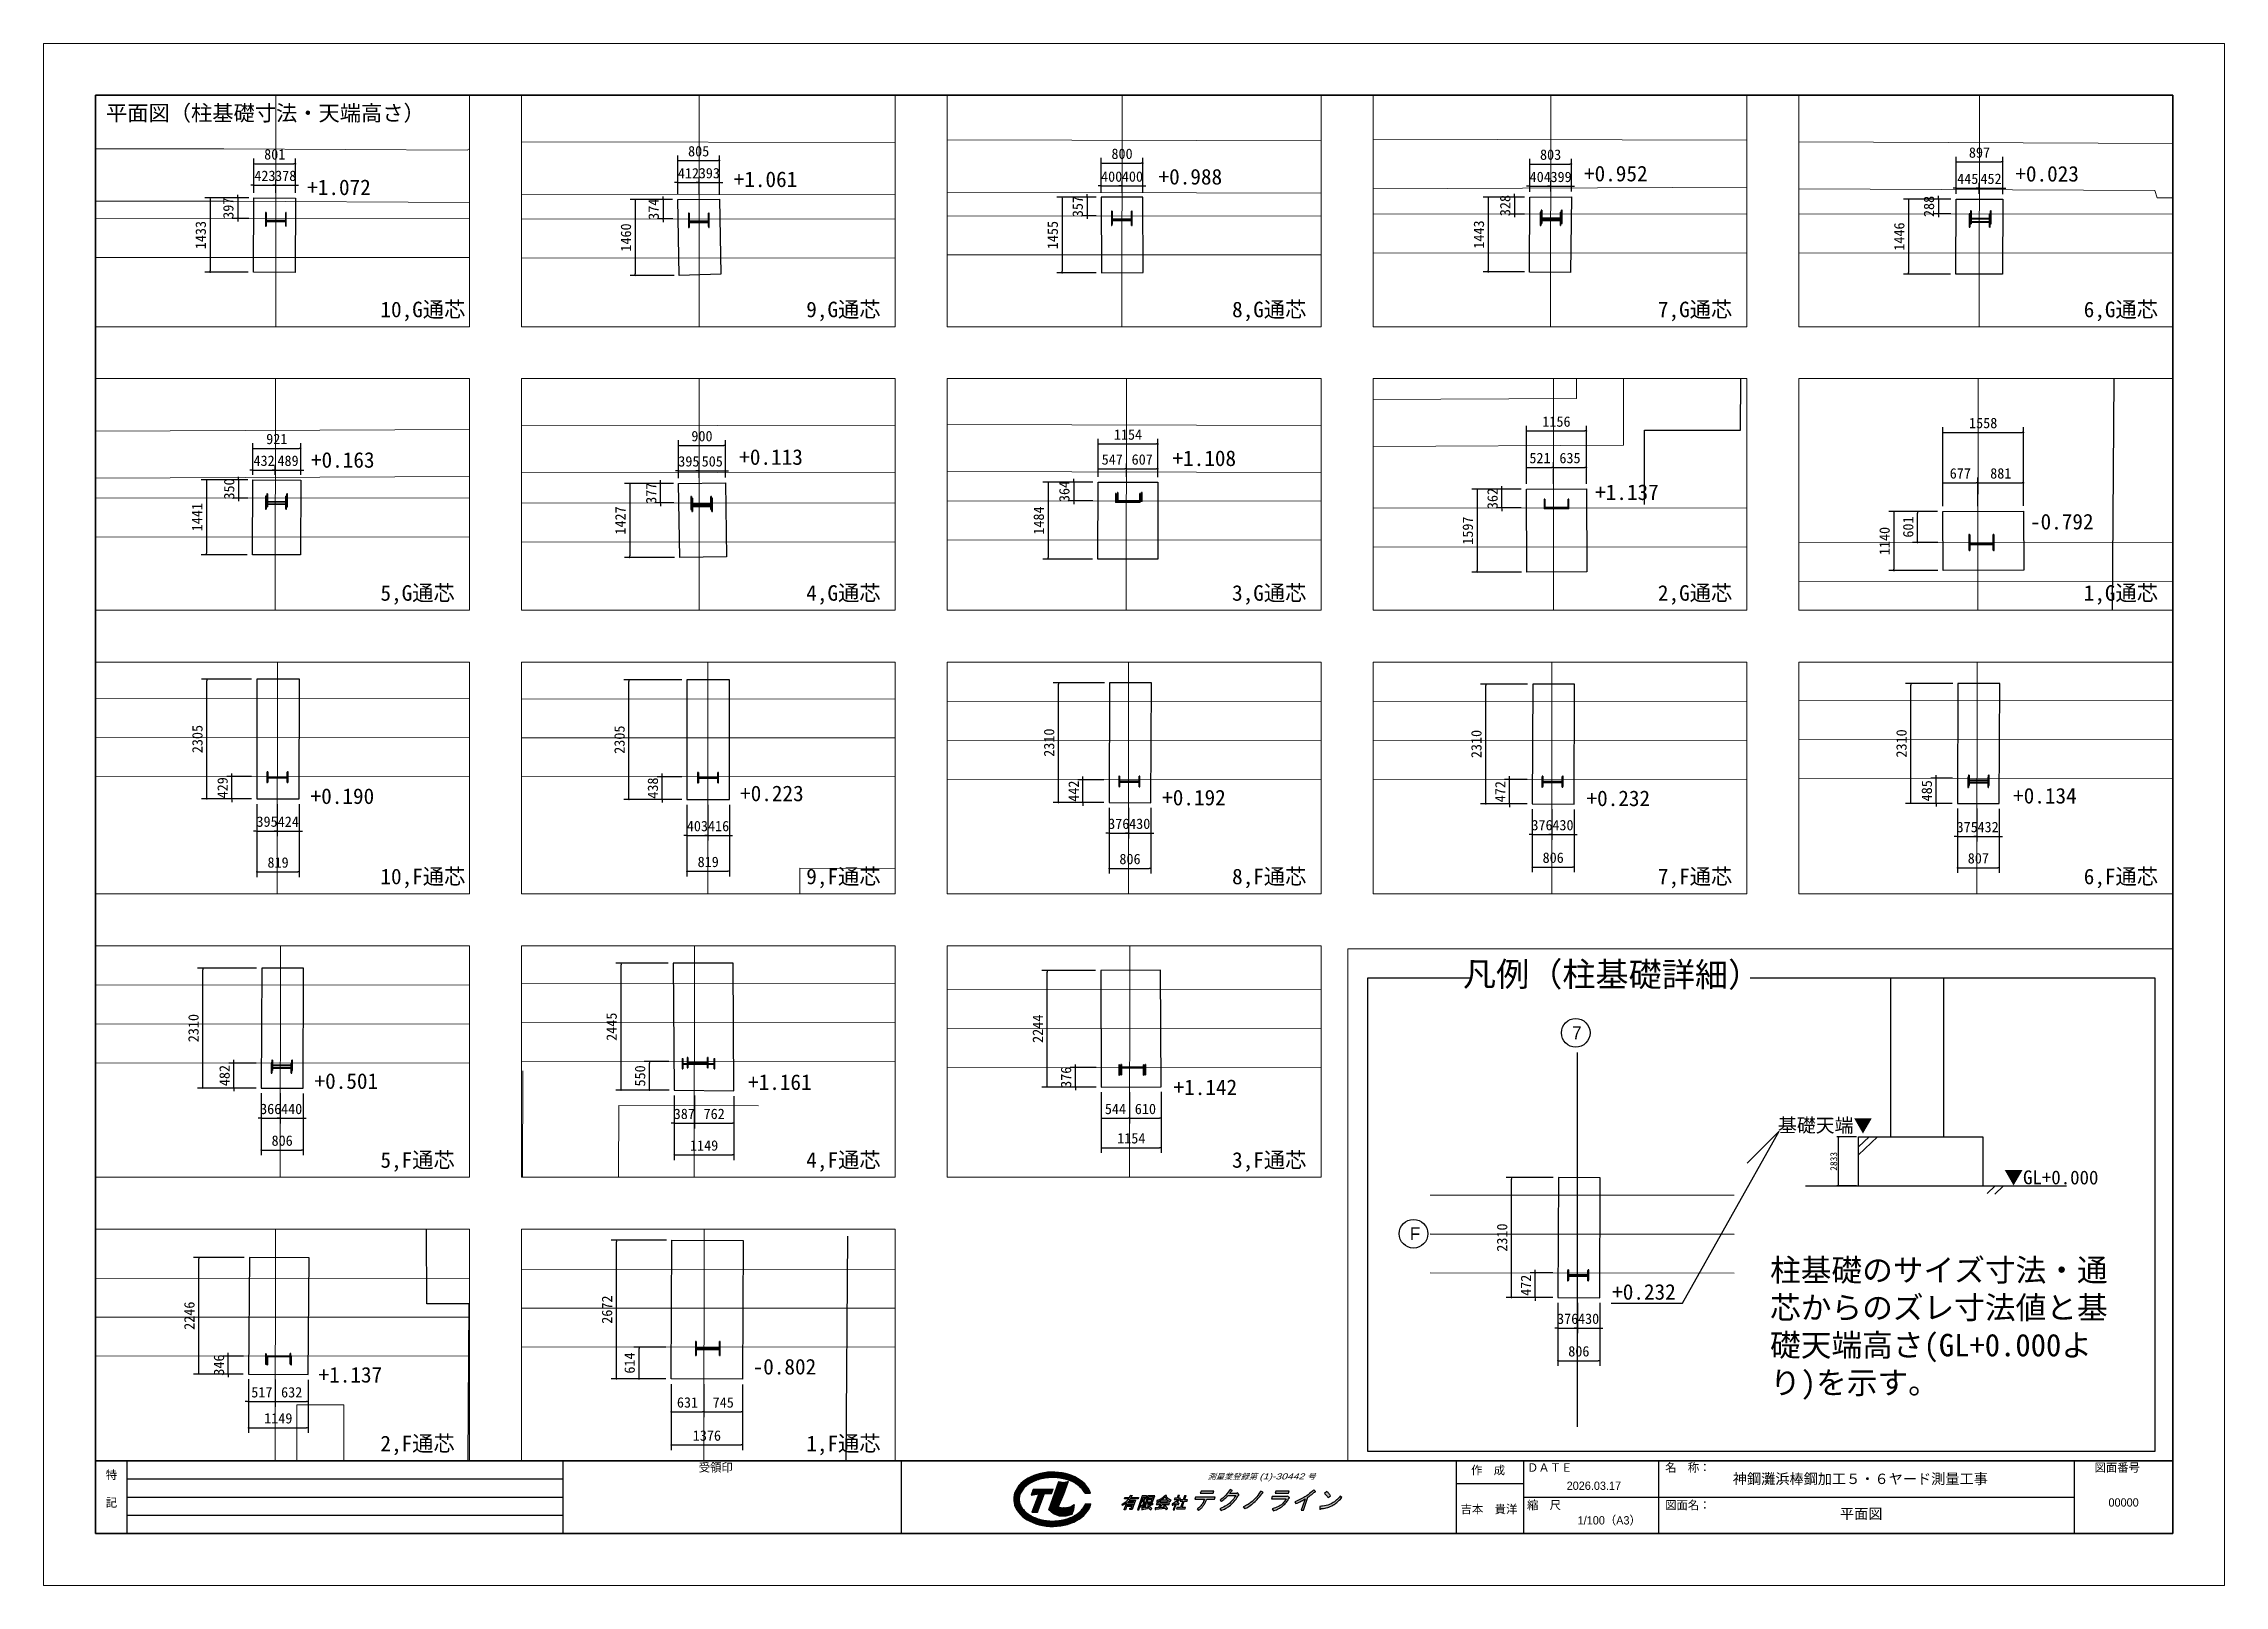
# Paper-space layout '平面図2' of a CAD drawing. Header units: millimetres. Extents: x 0 to 420, y 0 to 297.
# The model-space entities are those that its viewports show. They can reach past a viewport. Long polylines and large blocks are cut down to what shows.
import ezdxf
from ezdxf.enums import TextEntityAlignment as Align

# ---------------------------------------------------------------- set-up
doc = ezdxf.new("R2010")
doc.units = ezdxf.units.MM
doc.header["$LTSCALE"] = 50
doc.header["$PDMODE"] = 35
doc.header["$PDSIZE"] = -0.15
doc.linetypes.add('CENTER', pattern=[9.525, 6.35, -3.175])
doc.linetypes.add('CENTER2', pattern=[28.575, 19.05, -3.175, 3.175, -3.175])
for name, color, linetype, lineweight in [('TL_図面枠', 8, 'Continuous', 35), ('一点鎖線', 6, 'CENTER', 20), ('注釈', 9, 'Continuous', 25)]:
    doc.layers.add(name, color=color, linetype=linetype, lineweight=lineweight)
doc.layers.add('TL_用紙', color=2, linetype='Continuous', lineweight=13, plot=False)
for name, color, linetype in [('上部鉄骨', 30, 'Continuous'), ('下部鉄骨', 3, 'Continuous'), ('凡例', 7, 'Continuous'), ('基礎', 7, 'Continuous'), ('寸法', 7, 'Continuous'), ('文字', 7, 'Continuous'), ('現況', 7, 'Continuous'), ('通り芯', 7, 'Continuous')]:
    doc.layers.add(name, color=color, linetype=linetype)
doc.layers.add('用紙枠', color=2, linetype='Continuous', plot=False)
doc.styles.add('M-pro', font='HGRSMP.TTF')
doc.styles.add('MSゴシック', font='')
doc.styles.get("Standard").update_dxf_attribs({"font": 'MS UI Gothic.ttf'})
doc.styles.add('WAKU-R', font='', dxfattribs={"oblique": 20})
doc.styles.get('MSゴシック').set_extended_font_data('MS Gothic')
doc.styles.get('WAKU-R').set_extended_font_data('MS PGothic')
doc.dimstyles.new('DIM_200_MSゴシック', dxfattribs={"dimtxt": 200, "dimasz": 30, "dimexe": 100, "dimexo": 100, "dimgap": 80, "dimtad": 1, "dimdec": 0, "dimzin": 0, "dimdsep": 46, "dimtxsty": 'MSゴシック', "dimblk": 'DOT', "dimcen": 0, "dimclrd": 256, "dimclre": 256, "dimclrt": 7, "dimaunit": 1, "dimadec": 3, "dimazin": 0, "dimtfac": 1, "dimtdec": 0, "dimtix": 1, "dimtmove": 2, "dimatfit": 3, "dimldrblk": 'ORIGIN2', "dimfxl": 1, "dimtolj": 1, "dimtzin": 0, "dimarcsym": 0})

psp = doc.layouts.new('平面図2')

# ---------------------------------------------------------------- texts
at = {"layer": '文字', "style": 'MSゴシック'}
for s, p in [('平面図（柱基礎寸法・天端高さ）', (12.02, 282.06)), ('10,G通芯', (64.86, 244.23)), ('9,G通芯', (146.86, 244.23)), ('8,G通芯', (228.86, 244.23)), ('7,G通芯', (310.86, 244.23)), ('6,G通芯', (392.86, 244.23)), ('5,G通芯', (64.86, 189.63)), ('4,G通芯', (146.86, 189.63)), ('3,G通芯', (228.86, 189.63)), ('2,G通芯', (310.86, 189.63)), ('1,G通芯', (392.86, 189.63)), ('10,F通芯', (64.86, 135.03)), ('9,F通芯', (146.86, 135.03)), ('8,F通芯', (228.86, 135.03)), ('7,F通芯', (310.86, 135.03)), ('6,F通芯', (392.86, 135.03)), ('5,F通芯', (64.86, 80.43)), ('4,F通芯', (146.86, 80.43)), ('3,F通芯', (228.86, 80.43)), ('2,F通芯', (64.86, 25.83)), ('1,F通芯', (146.86, 25.83))]:
    psp.add_text(s, height=3, dxfattribs=at).set_placement(p)

msp = doc.modelspace()

# ---------------------------------------------------------------- texts
at = {"layer": '寸法', "insert": (354908.5, -1489729.3), "char_height": 1300, "attachment_point": 1, "style": 'MSゴシック'}
msp.add_mtext_dynamic_manual_height_columns('柱基礎のサイズ寸法・通芯からのズレ寸法値と基礎天端高さ(GL+0.000より)を示す。', width=19962.088, gutter_width=15, heights=[18421.5], dxfattribs=at)
at = {"layer": '文字', "color": 7, "attachment_point": 5, "rotation": 359.85213, "style": 'MSゴシック'}
for s, insert, char_height in [('\\A1;凡例（柱基礎詳細）', (345780.8, -1473385.9), 1403.428), ('\\A1;基礎天端▼', (358092.1, -1482060), 800), ('\\A1;▼GL+0.000', (371153.8, -1485060.5), 800)]:
    msp.add_mtext(s, dxfattribs=dict(at, insert=insert, char_height=char_height))
at = {"layer": '注釈', "color": 7}
for s, p in [('7', (343470.1, -1477039.7)), ('F', (334097.3, -1488646.7))]:
    msp.add_text(s, height=736.1, rotation=359.95036, dxfattribs=at).set_placement(p)
at = {"layer": '現況', "style": 'MSゴシック'}
for s, p in [('+0.190', (1252.9, -1404005.3, 189.9)), ('+0.223', (21232.3, -1403966.5, 223)), ('+0.192', (41258.8, -1404008.1, 191.8)), ('+0.232', (61279.8, -1404044.5, 231.6)), ('+0.134', (81308.3, -1404036.4, 134)), ('+0.501', (101271.9, -1404062.8, 501)), ('+1.161', (121643.9, -1404127.8, 1160.8)), ('+1.142', (141458.1, -1404130.7, 1142.3)), ('+1.137', (156445.6, -1404123.3, 1136.6)), ('-0.802', (181549, -1404162.4, -802.2)), ('+1.072', (1194.3, -1426527.3, 1071.6)), ('+1.061', (21256.6, -1426381.3, 1061.1)), ('+0.988', (41294.6, -1426409.7, 987.8)), ('+0.952', (61232.4, -1426400.6, 951.8)), ('+0.023', (81285.6, -1426424.7, 23.1)), ('+0.163', (101278, -1426480.8, 162.8)), ('+0.113', (121364.6, -1426347.7, 113.3)), ('+1.108', (141477.9, -1426427.5, 1107.6)), ('+1.137', (156393.6, -1426959.9, 1136.8)), ('-0.792', (181594.5, -1426880.6, -792))]:
    msp.add_text(s, height=300, dxfattribs=at).set_placement(p, align=Align.MIDDLE_CENTER)

# ---------------------------------------------------------------- blocks, each defined once
blk = doc.blocks.new('Technoline')
h = blk.add_hatch()
h.set_pattern_fill('ANSI31', color=256, scale=100, style=0)
h.set_pattern_definition([(45, (124040.326, 314778.078), (-8.83883476, 8.83883476), [])])
edge = h.paths.add_edge_path()
edge.add_ellipse((416, -206), major_axis=(-832, 0), ratio=0.699182, start_angle=193.0453, end_angle=530.3178)
edge.add_line((1236, -304), (1116, -304))
edge.add_spline(control_points=[(1116, -304), (1113, -315), (1108, -326), (1096, -351), (1089, -365), (1072, -392), (1062, -406), (1040, -433), (1028, -446), (1002, -472), (988, -485), (958, -509), (942, -521), (907, -544), (889, -554), (852, -575), (832, -584), (791, -602), (769, -611), (726, -626), (703, -633), (657, -645), (633, -650), (585, -659), (561, -663), (512, -668), (487, -670), (437, -672), (412, -673), (363, -671), (338, -670), (288, -665), (264, -662), (216, -653), (192, -649), (145, -637), (123, -631), (78, -616), (57, -608), (15, -591), (-5, -581), (-44, -562), (-62, -551), (-98, -529), (-114, -517), (-145, -493), (-160, -481), (-187, -455), (-199, -442), (-222, -415), (-232, -402), (-250, -374), (-258, -361), (-272, -333), (-278, -319), (-289, -289), (-293, -272), (-299, -239), (-300, -222), (-300, -206)], knot_values=[6.283185, 6.283185, 6.283185, 6.283185, 6.363856, 6.363856, 6.463422, 6.463422, 6.562988, 6.562988, 6.662554, 6.662554, 6.76212, 6.76212, 6.861686, 6.861686, 6.961251, 6.961251, 7.060817, 7.060817, 7.160383, 7.160383, 7.259949, 7.259949, 7.359515, 7.359515, 7.459081, 7.459081, 7.558647, 7.558647, 7.658213, 7.658213, 7.757779, 7.757779, 7.857345, 7.857345, 7.956911, 7.956911, 8.056476, 8.056476, 8.156042, 8.156042, 8.255608, 8.255608, 8.355174, 8.355174, 8.45474, 8.45474, 8.554306, 8.554306, 8.653872, 8.653872, 8.753438, 8.753438, 8.853004, 8.853004, 8.95257, 8.95257, 9.071575, 9.071575, 9.19058, 9.19058, 9.19058, 9.19058], degree=3, periodic=0)
edge.add_spline(control_points=[(-300, -206), (-300, -196), (-300, -186), (-297, -162), (-295, -149), (-288, -121), (-284, -107), (-273, -79), (-266, -65), (-251, -38), (-242, -24), (-222, 3), (-211, 17), (-187, 43), (-174, 56), (-146, 81), (-130, 93), (-98, 117), (-81, 128), (-44, 149), (-25, 160), (14, 179), (35, 188), (78, 204), (100, 212), (145, 225), (168, 231), (215, 242), (239, 246), (288, 253), (312, 256), (362, 259), (387, 260), (437, 261), (462, 260), (511, 257), (536, 254), (585, 247), (609, 243), (656, 233), (680, 227), (725, 214), (747, 207), (790, 191), (811, 182), (851, 163), (870, 153), (907, 132), (924, 121), (957, 98), (973, 85), (1002, 60), (1015, 48), (1040, 21), (1051, 8), (1071, -19), (1080, -33), (1094, -56), (1098, -65), (1103, -75)], knot_values=[3.455845, 3.455845, 3.455845, 3.455845, 3.527065, 3.527065, 3.626631, 3.626631, 3.726197, 3.726197, 3.825763, 3.825763, 3.925329, 3.925329, 4.024895, 4.024895, 4.12446, 4.12446, 4.224026, 4.224026, 4.323592, 4.323592, 4.423158, 4.423158, 4.522724, 4.522724, 4.62229, 4.62229, 4.721856, 4.721856, 4.821422, 4.821422, 4.920988, 4.920988, 5.020554, 5.020554, 5.12012, 5.12012, 5.219685, 5.219685, 5.319251, 5.319251, 5.418817, 5.418817, 5.518383, 5.518383, 5.617949, 5.617949, 5.717515, 5.717515, 5.817081, 5.817081, 5.916647, 5.916647, 6.016213, 6.016213, 6.115779, 6.115779, 6.215344, 6.215344, 6.283185, 6.283185, 6.283185, 6.283185], degree=3, periodic=0)
edge.add_line((1103, -75), (1226, -75))
h.paths.add_polyline_path([(745, 171), (647, 155), (548, 171), (334, -434), (433, -516), (564, -565), (696, -565), (827, -533), (861, -433), (876, -320), (795, -369), (713, -385), (613, -386), (531, -369), (647, -104)], flags=17)
h = blk.add_hatch()
h.set_pattern_fill('ANSI31', color=256, scale=100, style=0)
h.set_pattern_definition([(45, (123664.471, 314201.075), (-8.83883476, 8.83883476), [])])
h.paths.add_polyline_path([(0, 0), (-46, -116), (120, -91), (-30, -485), (94, -483), (244, -84), (392, -80), (424, 7)])
h = blk.add_hatch(color=256)
h.paths.add_polyline_path([(6569, -139), (6552, -160), (6539, -175), (6520, -195), (6507, -208), (6493, -221), (6477, -235), (6445, -260), (6419, -277), (6399, -289), (6375, -302), (6338, -319), (6302, -332), (6271, -341), (6232, -349), (6193, -355), (6167, -357), (6135, -359), (6133, -412), (6134, -415), (6134, -418), (6135, -420), (6136, -421), (6137, -422), (6138, -422), (6138, -422), (6139, -422), (6140, -422), (6141, -422), (6142, -421), (6144, -420), (6145, -420), (6145, -419), (6148, -417), (6151, -414), (6155, -408), (6160, -408), (6171, -407), (6186, -406), (6201, -404), (6214, -402), (6245, -397), (6266, -392), (6303, -382), (6328, -373), (6357, -362), (6393, -345), (6414, -333), (6439, -318), (6461, -302), (6474, -293), (6496, -275), (6529, -248), (6548, -228), (6574, -202), (6601, -170)])
h.paths.add_polyline_path([(6285, -43), (6236, -86), (6255, -103), (6267, -116), (6278, -127), (6287, -138), (6298, -152), (6304, -160), (6312, -170), (6364, -131), (6356, -121), (6341, -101), (6330, -87), (6320, -76), (6308, -63), (6296, -52)])
h.paths.add_polyline_path([(6008, -4), (5976, -35), (5943, -63), (5913, -86), (5882, -109), (5852, -130), (5815, -154), (5788, -170), (5746, -193), (5707, -212), (5665, -231), (5633, -244), (5596, -258), (5617, -299), (5647, -287), (5675, -275), (5707, -259), (5742, -242), (5761, -232), (5785, -219), (5819, -199), (5810, -225), (5799, -259), (5737, -439), (5784, -439), (5879, -160), (5889, -153), (5902, -144), (5936, -121), (5960, -101), (5984, -82), (6015, -55), (6019, -54), (6024, -53), (6029, -52), (6032, -50), (6035, -49), (6037, -47), (6038, -46), (6038, -45), (6039, -45), (6039, -44), (6039, -43), (6039, -42), (6039, -41), (6038, -40), (6038, -39), (6037, -38)])
h.paths.add_polyline_path([(5116, -149), (5101, -194), (5413, -195), (5402, -215), (5390, -235), (5375, -257), (5358, -278), (5331, -305), (5310, -322), (5288, -338), (5261, -355), (5246, -363), (5215, -378), (5183, -390), (5157, -399), (5116, -410), (5139, -451), (5159, -445), (5174, -440), (5204, -429), (5225, -421), (5245, -411), (5267, -400), (5292, -385), (5319, -367), (5340, -350), (5364, -328), (5381, -312), (5398, -293), (5417, -269), (5431, -250), (5445, -229), (5457, -208), (5465, -193), (5469, -184), (5472, -183), (5476, -181), (5479, -179), (5481, -177), (5482, -176), (5482, -174), (5482, -173), (5482, -172), (5482, -171), (5482, -169), (5481, -167), (5480, -166), (5451, -143), (5430, -149)])
h.paths.add_polyline_path([(5193, -33), (5178, -78), (5461, -78), (5476, -33)])
h.paths.add_polyline_path([(4868, -31), (4860, -44), (4831, -88), (4807, -122), (4782, -155), (4744, -197), (4717, -224), (4684, -254), (4659, -273), (4639, -288), (4620, -301), (4586, -322), (4564, -335), (4545, -345), (4526, -355), (4514, -360), (4495, -369), (4531, -408), (4546, -400), (4570, -386), (4611, -362), (4643, -340), (4671, -320), (4684, -310), (4700, -297), (4723, -278), (4749, -255), (4758, -246), (4779, -226), (4793, -210), (4810, -191), (4849, -145), (4870, -118), (4889, -92), (4903, -72), (4906, -70), (4910, -69), (4913, -67), (4915, -66), (4916, -65), (4917, -64), (4918, -63), (4919, -62), (4919, -61), (4919, -61), (4919, -60), (4919, -60), (4919, -59), (4918, -58), (4917, -57), (4916, -56), (4915, -55)])
h.paths.add_polyline_path([(4212, 2), (4194, -28), (4152, -84), (4118, -123), (4081, -158), (4056, -179), (4020, -207), (3998, -223), (4029, -250), (4059, -228), (4081, -211), (4102, -192), (4119, -176), (4143, -154), (4159, -137), (4171, -125), (4335, -124), (4316, -157), (4291, -195), (4253, -241), (4232, -263), (4198, -294), (4161, -323), (4110, -356), (4072, -376), (4038, -392), (3996, -408), (4020, -447), (4038, -440), (4070, -426), (4091, -416), (4125, -398), (4143, -387), (4159, -377), (4171, -369), (4194, -353), (4225, -329), (4257, -300), (4293, -264), (4316, -235), (4341, -201), (4359, -173), (4377, -141), (4385, -127), (4389, -126), (4392, -124), (4395, -123), (4397, -121), (4399, -120), (4400, -118), (4400, -117), (4401, -115), (4401, -114), (4401, -112), (4400, -110), (4399, -108), (4398, -106), (4373, -70), (4351, -80), (4204, -80), (4212, -71), (4221, -59), (4231, -47), (4237, -37), (4241, -32), (4245, -26), (4247, -26), (4248, -25), (4250, -25), (4251, -24), (4252, -23), (4254, -22), (4254, -22), (4255, -21), (4256, -21), (4256, -20), (4256, -20), (4257, -19), (4257, -19), (4257, -18), (4257, -18), (4256, -17), (4256, -16), (4255, -16), (4254, -15), (4253, -14), (4253, -14)])
h.paths.add_polyline_path([(3475, -158), (3459, -203), (3665, -203), (3647, -254), (3641, -265), (3635, -277), (3624, -296), (3614, -312), (3603, -327), (3589, -345), (3565, -368), (3544, -386), (3525, -401), (3507, -412), (3538, -443), (3549, -435), (3563, -425), (3577, -413), (3593, -399), (3605, -387), (3616, -375), (3624, -367), (3632, -357), (3646, -339), (3654, -328), (3664, -312), (3674, -295), (3680, -283), (3688, -267), (3696, -249), (3701, -235), (3706, -220), (3712, -203), (3880, -203), (3895, -158)])
h.paths.add_polyline_path([(3591, -33), (3576, -78), (3849, -78), (3864, -33)])
h = blk.add_hatch(color=256)
h.paths.add_polyline_path([(3239, -133), (3212, -215), (3154, -215), (3144, -244), (3202, -244), (3154, -385), (3074, -384), (3065, -414), (3249, -414), (3259, -385), (3185, -385), (3233, -244), (3294, -244), (3305, -215), (3243, -215), (3254, -183), (3267, -143), (3267, -143), (3269, -142), (3271, -141), (3272, -140), (3273, -140), (3273, -139), (3274, -138), (3274, -137), (3275, -137), (3275, -136), (3275, -136), (3275, -136), (3275, -135), (3274, -135), (3274, -135), (3273, -134), (3273, -134), (3272, -133), (3271, -133), (3270, -133), (3269, -133)])
h.paths.add_polyline_path([(3079, -182), (3029, -182), (3020, -208), (3109, -208), (3097, -220), (3082, -235), (3062, -252), (3047, -264), (3019, -283), (2996, -296), (2975, -306), (2977, -333), (2985, -329), (2996, -324), (3016, -312), (3029, -304), (3040, -297), (3035, -310), (3029, -329), (3022, -348), (3014, -373), (3003, -405), (2994, -430), (3021, -430), (3029, -407), (3040, -375), (3049, -347), (3065, -300), (3067, -297), (3074, -302), (3082, -309), (3088, -314), (3093, -320), (3097, -324), (3100, -328), (3125, -298), (3118, -292), (3111, -287), (3103, -282), (3098, -280), (3091, -276), (3085, -273), (3079, -271), (3076, -270), (3080, -266), (3090, -258), (3111, -238), (3125, -224), (3132, -215), (3142, -204), (3154, -197), (3141, -177), (3134, -182), (3105, -182), (3110, -170), (3118, -145), (3122, -133), (3123, -132), (3125, -131), (3127, -130), (3128, -129), (3128, -128), (3128, -127), (3129, -127), (3128, -126), (3128, -126), (3128, -126), (3127, -125), (3126, -125), (3125, -125), (3125, -125), (3124, -125), (3098, -125)])
h.paths.add_polyline_path([(2643, -289), (2633, -318), (2730, -318), (2715, -336), (2706, -345), (2693, -359), (2679, -376), (2669, -387), (2647, -388), (2630, -389), (2613, -390), (2613, -390), (2611, -423), (2611, -424), (2612, -424), (2613, -425), (2613, -425), (2614, -425), (2615, -425), (2616, -425), (2617, -424), (2619, -424), (2620, -423), (2621, -422), (2622, -421), (2624, -421), (2826, -399), (2828, -402), (2830, -405), (2831, -406), (2832, -407), (2833, -409), (2834, -410), (2837, -416), (2839, -420), (2840, -423), (2841, -425), (2842, -427), (2876, -410), (2875, -407), (2873, -403), (2872, -400), (2871, -399), (2869, -396), (2866, -390), (2860, -382), (2853, -372), (2848, -366), (2842, -359), (2836, -352), (2829, -344), (2822, -337), (2815, -329), (2785, -345), (2792, -352), (2798, -359), (2804, -366), (2810, -373), (2813, -378), (2808, -378), (2798, -379), (2783, -380), (2753, -382), (2733, -383), (2700, -386), (2709, -376), (2730, -354), (2757, -325), (2764, -318), (2909, -318), (2919, -289)])
h.paths.add_polyline_path([(2825, -152), (2827, -158), (2829, -165), (2833, -174), (2835, -180), (2837, -183), (2838, -186), (2842, -192), (2845, -197), (2849, -203), (2852, -207), (2855, -210), (2859, -214), (2862, -218), (2865, -220), (2868, -222), (2872, -225), (2876, -228), (2731, -228), (2733, -227), (2738, -224), (2743, -221), (2747, -218), (2756, -212), (2762, -208), (2767, -204), (2772, -200), (2779, -195), (2785, -189), (2793, -182), (2799, -177), (2805, -172), (2815, -163), (2819, -158)], flags=16)
h.paths.add_polyline_path([(2822, -123), (2816, -129), (2804, -143), (2782, -162), (2761, -179), (2741, -192), (2725, -202), (2709, -210), (2696, -216), (2681, -222), (2669, -227), (2660, -229), (2649, -232), (2644, -233), (2645, -266), (2659, -261), (2669, -258), (2683, -253), (2693, -248), (2700, -244), (2709, -240), (2719, -235), (2726, -231), (2717, -258), (2869, -258), (2878, -229), (2881, -231), (2883, -233), (2886, -235), (2891, -238), (2895, -241), (2900, -243), (2905, -246), (2910, -249), (2917, -252), (2923, -254), (2927, -256), (2930, -256), (2954, -224), (2949, -223), (2941, -220), (2934, -217), (2925, -214), (2918, -211), (2913, -208), (2907, -205), (2902, -202), (2897, -199), (2893, -197), (2889, -194), (2886, -191), (2882, -188), (2880, -186), (2877, -183), (2874, -180), (2871, -177), (2865, -170), (2859, -162), (2858, -159), (2855, -154), (2853, -150), (2851, -145), (2849, -141), (2848, -138), (2847, -135), (2848, -135), (2849, -134), (2850, -133), (2851, -133), (2852, -132), (2852, -131), (2853, -131), (2853, -130), (2853, -130), (2853, -130), (2853, -129), (2853, -129), (2853, -129), (2852, -128), (2852, -128), (2851, -128), (2851, -128), (2850, -127), (2849, -127)])
h.paths.add_polyline_path([(2449, -221), (2437, -258), (2530, -258), (2542, -221)], flags=16)
h.paths.add_polyline_path([(2472, -157), (2564, -157), (2551, -196), (2458, -196)], flags=16)
h.paths.add_polyline_path([(2453, -132), (2365, -391), (2325, -396), (2324, -428), (2324, -429), (2324, -430), (2325, -430), (2325, -431), (2326, -431), (2326, -431), (2327, -430), (2328, -430), (2329, -429), (2330, -428), (2332, -426), (2333, -425), (2449, -402), (2453, -376), (2393, -387), (2428, -283), (2455, -283), (2454, -291), (2453, -302), (2452, -313), (2452, -327), (2453, -335), (2454, -347), (2455, -353), (2457, -363), (2461, -373), (2465, -382), (2468, -388), (2472, -394), (2477, -401), (2483, -408), (2489, -414), (2496, -420), (2503, -425), (2514, -431), (2539, -403), (2531, -398), (2521, -391), (2513, -385), (2504, -378), (2499, -371), (2496, -368), (2493, -363), (2490, -358), (2487, -351), (2501, -344), (2518, -335), (2535, -325), (2550, -315), (2554, -313), (2556, -313), (2557, -313), (2558, -314), (2560, -314), (2561, -314), (2562, -313), (2562, -313), (2563, -313), (2564, -312), (2564, -312), (2564, -311), (2564, -311), (2564, -310), (2564, -310), (2564, -309), (2564, -308), (2564, -308), (2546, -289), (2540, -293), (2530, -301), (2510, -313), (2499, -320), (2480, -329), (2480, -327), (2479, -318), (2478, -310), (2478, -301), (2479, -292), (2479, -286), (2479, -283), (2548, -283), (2600, -131)])
h.paths.add_polyline_path([(2333, -134), (2234, -429), (2260, -429), (2352, -159), (2398, -159), (2343, -241), (2347, -253), (2350, -260), (2351, -267), (2352, -274), (2353, -284), (2352, -295), (2351, -304), (2348, -317), (2343, -329), (2340, -335), (2336, -339), (2332, -341), (2329, -342), (2326, -342), (2298, -343), (2295, -371), (2325, -371), (2327, -371), (2329, -370), (2332, -370), (2334, -370), (2337, -368), (2341, -367), (2343, -366), (2345, -365), (2348, -362), (2350, -361), (2354, -357), (2359, -352), (2363, -346), (2367, -338), (2371, -330), (2375, -320), (2377, -314), (2379, -307), (2381, -298), (2381, -287), (2381, -277), (2380, -270), (2379, -263), (2377, -254), (2374, -245), (2371, -238), (2375, -232), (2390, -212), (2410, -184), (2433, -150), (2439, -146), (2417, -129), (2414, -134)])
h.paths.add_polyline_path([(2017, -303), (2134, -303), (2123, -333), (2006, -333)], flags=16)
h.paths.add_polyline_path([(2034, -251), (2151, -251), (2142, -278), (2025, -278)], flags=16)
h.paths.add_polyline_path([(2060, -169), (2073, -144), (2083, -120), (2115, -127), (2116, -128), (2116, -129), (2116, -130), (2116, -130), (2116, -131), (2115, -132), (2115, -132), (2113, -133), (2112, -133), (2111, -134), (2110, -134), (2109, -134), (2096, -158), (2090, -169), (2252, -169), (2243, -194), (2076, -194), (2068, -208), (2061, -217), (2053, -226), (2092, -226), (2147, -226), (2187, -226), (2142, -359), (2127, -401), (2125, -407), (2123, -412), (2120, -416), (2118, -419), (2115, -421), (2112, -423), (2108, -424), (2106, -425), (2103, -426), (2099, -426), (2066, -426), (2068, -400), (2084, -400), (2096, -400), (2097, -400), (2099, -400), (2100, -399), (2101, -398), (2102, -397), (2102, -396), (2107, -381), (2112, -367), (2115, -359), (2087, -359), (2048, -359), (2017, -359), (1998, -359), (1987, -389), (1980, -411), (1973, -430), (1963, -430), (1955, -430), (1947, -430), (1949, -422), (1960, -390), (1973, -351), (1988, -309), (1994, -291), (1997, -282), (1982, -293), (1968, -303), (1950, -315), (1931, -326), (1920, -332), (1909, -337), (1903, -309), (1937, -292), (1968, -271), (1989, -256), (2011, -235), (2026, -219), (2037, -205), (2044, -195), (1954, -195), (1963, -169)])
for p, q in [((1102, -75), (1226, -75)), ((1115, -304), (1236, -304))]:
    blk.add_line(p, q)
for points in [[(0, 0), (-46, -116), (120, -91), (-30, -485), (94, -483), (244, -84), (392, -80), (424, 7), (0, 0)], [(548, 171), (647, 155), (745, 171), (647, -104), (531, -369), (613, -386), (713, -385), (795, -369), (876, -320), (861, -433), (827, -533), (696, -565), (564, -565), (433, -516), (334, -434), (548, 171)], [(4212, 2), (4194, -28), (4152, -84), (4118, -123), (4081, -158), (4056, -179), (4020, -207), (3998, -223), (4029, -250), (4059, -228), (4081, -211), (4102, -192), (4119, -176), (4143, -154), (4159, -137), (4171, -125), (4335, -124), (4316, -157), (4291, -195), (4253, -241), (4232, -263), (4198, -294), (4161, -323), (4110, -356), (4072, -376), (4038, -392), (3996, -408), (4020, -447), (4038, -440), (4070, -426), (4091, -416), (4125, -398), (4143, -387), (4159, -377), (4171, -369), (4194, -353), (4225, -329), (4257, -300), (4293, -264), (4316, -235), (4341, -201), (4359, -173), (4377, -141), (4385, -127), (4389, -126), (4392, -124), (4395, -123), (4397, -121), (4399, -120), (4400, -118), (4400, -117), (4401, -115), (4401, -114), (4401, -112), (4400, -110), (4399, -108), (4398, -106), (4373, -70), (4351, -80), (4204, -80), (4212, -71), (4221, -59), (4231, -47), (4237, -37), (4241, -32), (4245, -26), (4247, -26), (4248, -25), (4250, -25), (4251, -24), (4252, -23), (4254, -22), (4254, -22), (4255, -21), (4256, -21), (4256, -20), (4256, -20), (4257, -19), (4257, -19), (4257, -18), (4257, -18), (4256, -17), (4256, -16), (4255, -16), (4254, -15), (4253, -14), (4253, -14), (4212, 2)], [(2060, -169), (2073, -144), (2083, -120), (2115, -127), (2116, -128), (2116, -129), (2116, -130), (2116, -130), (2116, -131), (2115, -132), (2115, -132), (2113, -133), (2112, -133), (2111, -134), (2110, -134), (2109, -134), (2096, -158), (2090, -169), (2252, -169), (2243, -194), (2076, -194), (2068, -208), (2061, -217), (2053, -226), (2092, -226), (2147, -226), (2187, -226), (2142, -359), (2127, -401), (2125, -407), (2123, -412), (2120, -416), (2118, -419), (2115, -421), (2112, -423), (2108, -424), (2106, -425), (2103, -426), (2099, -426), (2066, -426), (2068, -400), (2084, -400), (2096, -400), (2097, -400), (2099, -400), (2100, -399), (2101, -398), (2102, -397), (2102, -396), (2107, -381), (2112, -367), (2115, -359), (2087, -359), (2048, -359), (2017, -359), (1998, -359), (1987, -389), (1980, -411), (1973, -430), (1963, -430), (1955, -430), (1947, -430), (1949, -422), (1960, -390), (1973, -351), (1988, -309), (1994, -291), (1997, -282), (1982, -293), (1968, -303), (1950, -315), (1931, -326), (1920, -332), (1909, -337), (1903, -309), (1937, -292), (1968, -271), (1989, -256), (2011, -235), (2026, -219), (2037, -205), (2044, -195), (1954, -195), (1963, -169), (2060, -169)], [(2017, -303), (2134, -303), (2123, -333), (2006, -333), (2017, -303)], [(2034, -251), (2151, -251), (2142, -278), (2025, -278), (2034, -251)], [(2333, -134), (2234, -429), (2260, -429), (2352, -159), (2398, -159), (2343, -241), (2347, -253), (2350, -260), (2351, -267), (2352, -274), (2353, -284), (2352, -295), (2351, -304), (2348, -317), (2343, -329), (2340, -335), (2336, -339), (2332, -341), (2329, -342), (2326, -342), (2298, -343), (2295, -371), (2325, -371), (2327, -371), (2329, -370), (2332, -370), (2334, -370), (2337, -368), (2341, -367), (2343, -366), (2345, -365), (2348, -362), (2350, -361), (2354, -357), (2359, -352), (2363, -346), (2367, -338), (2371, -330), (2375, -320), (2377, -314), (2379, -307), (2381, -298), (2381, -287), (2381, -277), (2380, -270), (2379, -263), (2377, -254), (2374, -245), (2371, -238), (2375, -232), (2390, -212), (2410, -184), (2433, -150), (2439, -146), (2417, -129), (2414, -134), (2333, -134)], [(2453, -132), (2365, -391), (2325, -396), (2324, -428), (2324, -429), (2324, -430), (2325, -430), (2325, -431), (2326, -431), (2326, -431), (2327, -430), (2328, -430), (2329, -429), (2330, -428), (2332, -426), (2333, -425), (2449, -402), (2453, -376), (2393, -387), (2428, -283), (2455, -283), (2454, -291), (2453, -302), (2452, -313), (2452, -327), (2453, -335), (2454, -347), (2455, -353), (2457, -363), (2461, -373), (2465, -382), (2468, -388), (2472, -394), (2477, -401), (2483, -408), (2489, -414), (2496, -420), (2503, -425), (2514, -431), (2539, -403), (2531, -398), (2521, -391), (2513, -385), (2504, -378), (2499, -371), (2496, -368), (2493, -363), (2490, -358), (2487, -351), (2501, -344), (2518, -335), (2535, -325), (2550, -315), (2554, -313), (2556, -313), (2557, -313), (2558, -314), (2560, -314), (2561, -314), (2562, -313), (2562, -313), (2563, -313), (2564, -312), (2564, -312), (2564, -311), (2564, -311), (2564, -310), (2564, -310), (2564, -309), (2564, -308), (2564, -308), (2546, -289), (2540, -293), (2530, -301), (2510, -313), (2499, -320), (2480, -329), (2480, -327), (2479, -318), (2478, -310), (2478, -301), (2479, -292), (2479, -286), (2479, -283), (2548, -283), (2600, -131), (2453, -132)], [(2449, -221), (2437, -258), (2530, -258), (2542, -221), (2449, -221)], [(2472, -157), (2564, -157), (2551, -196), (2458, -196), (2472, -157)], [(2643, -289), (2633, -318), (2730, -318), (2715, -336), (2706, -345), (2693, -359), (2679, -376), (2669, -387), (2647, -388), (2630, -389), (2613, -390), (2613, -390), (2611, -423), (2611, -424), (2612, -424), (2613, -425), (2613, -425), (2614, -425), (2615, -425), (2616, -425), (2617, -424), (2619, -424), (2620, -423), (2621, -422), (2622, -421), (2624, -421), (2826, -399), (2828, -402), (2830, -405), (2831, -406), (2832, -407), (2833, -409), (2834, -410), (2837, -416), (2839, -420), (2840, -423), (2841, -425), (2842, -427), (2876, -410), (2875, -407), (2873, -403), (2872, -400), (2871, -399), (2869, -396), (2866, -390), (2860, -382), (2853, -372), (2848, -366), (2842, -359), (2836, -352), (2829, -344), (2822, -337), (2815, -329), (2785, -345), (2792, -352), (2798, -359), (2804, -366), (2810, -373), (2813, -378), (2808, -378), (2798, -379), (2783, -380), (2753, -382), (2733, -383), (2700, -386), (2709, -376), (2730, -354), (2757, -325), (2764, -318), (2909, -318), (2919, -289), (2643, -289)], [(2822, -123), (2816, -129), (2804, -143), (2782, -162), (2761, -179), (2741, -192), (2725, -202), (2709, -210), (2696, -216), (2681, -222), (2669, -227), (2660, -229), (2649, -232), (2644, -233), (2645, -266), (2659, -261), (2669, -258), (2683, -253), (2693, -248), (2700, -244), (2709, -240), (2719, -235), (2726, -231), (2717, -258), (2869, -258), (2878, -229), (2881, -231), (2883, -233), (2886, -235), (2891, -238), (2895, -241), (2900, -243), (2905, -246), (2910, -249), (2917, -252), (2923, -254), (2927, -256), (2930, -256), (2954, -224), (2949, -223), (2941, -220), (2934, -217), (2925, -214), (2918, -211), (2913, -208), (2907, -205), (2902, -202), (2897, -199), (2893, -197), (2889, -194), (2886, -191), (2882, -188), (2880, -186), (2877, -183), (2874, -180), (2871, -177), (2865, -170), (2859, -162), (2858, -159), (2855, -154), (2853, -150), (2851, -145), (2849, -141), (2848, -138), (2847, -135), (2848, -135), (2849, -134), (2850, -133), (2851, -133), (2852, -132), (2852, -131), (2853, -131), (2853, -130), (2853, -130), (2853, -130), (2853, -129), (2853, -129), (2853, -129), (2852, -128), (2852, -128), (2851, -128), (2851, -128), (2850, -127), (2849, -127), (2822, -123)], [(2825, -152), (2827, -158), (2829, -165), (2833, -174), (2835, -180), (2837, -183), (2838, -186), (2842, -192), (2845, -197), (2849, -203), (2852, -207), (2855, -210), (2859, -214), (2862, -218), (2865, -220), (2868, -222), (2872, -225), (2876, -228), (2731, -228), (2733, -227), (2738, -224), (2743, -221), (2747, -218), (2756, -212), (2762, -208), (2767, -204), (2772, -200), (2779, -195), (2785, -189), (2793, -182), (2799, -177), (2805, -172), (2815, -163), (2819, -158), (2825, -152)], [(3079, -182), (3029, -182), (3020, -208), (3109, -208), (3097, -220), (3082, -235), (3062, -252), (3047, -264), (3019, -283), (2996, -296), (2975, -306), (2977, -333), (2985, -329), (2996, -324), (3016, -312), (3029, -304), (3040, -297), (3035, -310), (3029, -329), (3022, -348), (3014, -373), (3003, -405), (2994, -430), (3021, -430), (3029, -407), (3040, -375), (3049, -347), (3065, -300), (3067, -297), (3074, -302), (3082, -309), (3088, -314), (3093, -320), (3097, -324), (3100, -328), (3125, -298), (3118, -292), (3111, -287), (3103, -282), (3098, -280), (3091, -276), (3085, -273), (3079, -271), (3076, -270), (3080, -266), (3090, -258), (3111, -238), (3125, -224), (3132, -215), (3142, -204), (3154, -197), (3141, -177), (3134, -182), (3105, -182), (3110, -170), (3118, -145), (3122, -133), (3123, -132), (3125, -131), (3127, -130), (3128, -129), (3128, -128), (3128, -127), (3129, -127), (3128, -126), (3128, -126), (3128, -126), (3127, -125), (3126, -125), (3125, -125), (3125, -125), (3124, -125), (3098, -125), (3079, -182)], [(3239, -133), (3212, -215), (3154, -215), (3144, -244), (3202, -244), (3154, -385), (3074, -384), (3065, -414), (3249, -414), (3259, -385), (3185, -385), (3233, -244), (3294, -244), (3305, -215), (3243, -215), (3254, -183), (3267, -143), (3267, -143), (3269, -142), (3271, -141), (3272, -140), (3273, -140), (3273, -139), (3274, -138), (3274, -137), (3275, -137), (3275, -136), (3275, -136), (3275, -136), (3275, -135), (3274, -135), (3274, -135), (3273, -134), (3273, -134), (3272, -133), (3271, -133), (3270, -133), (3269, -133), (3239, -133)], [(3475, -158), (3459, -203), (3665, -203), (3647, -254), (3641, -265), (3635, -277), (3624, -296), (3614, -312), (3603, -327), (3589, -345), (3565, -368), (3544, -386), (3525, -401), (3507, -412), (3538, -443), (3549, -435), (3563, -425), (3577, -413), (3593, -399), (3605, -387), (3616, -375), (3624, -367), (3632, -357), (3646, -339), (3654, -328), (3664, -312), (3674, -295), (3680, -283), (3688, -267), (3696, -249), (3701, -235), (3706, -220), (3712, -203), (3880, -203), (3895, -158), (3475, -158)], [(3591, -33), (3576, -78), (3849, -78), (3864, -33), (3591, -33)], [(4868, -31), (4860, -44), (4831, -88), (4807, -122), (4782, -155), (4744, -197), (4717, -224), (4684, -254), (4659, -273), (4639, -288), (4620, -301), (4586, -322), (4564, -335), (4545, -345), (4526, -355), (4514, -360), (4495, -369), (4531, -408), (4546, -400), (4570, -386), (4611, -362), (4643, -340), (4671, -320), (4684, -310), (4700, -297), (4723, -278), (4749, -255), (4758, -246), (4779, -226), (4793, -210), (4810, -191), (4849, -145), (4870, -118), (4889, -92), (4903, -72), (4906, -70), (4910, -69), (4913, -67), (4915, -66), (4916, -65), (4917, -64), (4918, -63), (4919, -62), (4919, -61), (4919, -61), (4919, -60), (4919, -60), (4919, -59), (4918, -58), (4917, -57), (4916, -56), (4915, -55), (4868, -31)], [(5116, -149), (5101, -194), (5413, -195), (5402, -215), (5390, -235), (5375, -257), (5358, -278), (5331, -305), (5310, -322), (5288, -338), (5261, -355), (5246, -363), (5215, -378), (5183, -390), (5157, -399), (5116, -410), (5139, -451), (5159, -445), (5174, -440), (5204, -429), (5225, -421), (5245, -411), (5267, -400), (5292, -385), (5319, -367), (5340, -350), (5364, -328), (5381, -312), (5398, -293), (5417, -269), (5431, -250), (5445, -229), (5457, -208), (5465, -193), (5469, -184), (5472, -183), (5476, -181), (5479, -179), (5481, -177), (5482, -176), (5482, -174), (5482, -173), (5482, -172), (5482, -171), (5482, -169), (5481, -167), (5480, -166), (5451, -143), (5430, -149), (5116, -149)], [(5193, -33), (5178, -78), (5461, -78), (5476, -33), (5193, -33)], [(6008, -4), (5976, -35), (5943, -63), (5913, -86), (5882, -109), (5852, -130), (5815, -154), (5788, -170), (5746, -193), (5707, -212), (5665, -231), (5633, -244), (5596, -258), (5617, -299), (5647, -287), (5675, -275), (5707, -259), (5742, -242), (5761, -232), (5785, -219), (5819, -199), (5810, -225), (5799, -259), (5737, -439), (5784, -439), (5879, -160), (5889, -153), (5902, -144), (5936, -121), (5960, -101), (5984, -82), (6015, -55), (6019, -54), (6024, -53), (6029, -52), (6032, -50), (6035, -49), (6037, -47), (6038, -46), (6038, -45), (6039, -45), (6039, -44), (6039, -43), (6039, -42), (6039, -41), (6038, -40), (6038, -39), (6037, -38), (6008, -4)], [(6569, -139), (6552, -160), (6539, -175), (6520, -195), (6507, -208), (6493, -221), (6477, -235), (6445, -260), (6419, -277), (6399, -289), (6375, -302), (6338, -319), (6302, -332), (6271, -341), (6232, -349), (6193, -355), (6167, -357), (6135, -359), (6133, -412), (6134, -415), (6134, -418), (6135, -420), (6136, -421), (6137, -422), (6138, -422), (6138, -422), (6139, -422), (6140, -422), (6141, -422), (6142, -421), (6144, -420), (6145, -420), (6145, -419), (6148, -417), (6151, -414), (6155, -408), (6160, -408), (6171, -407), (6186, -406), (6201, -404), (6214, -402), (6245, -397), (6266, -392), (6303, -382), (6328, -373), (6357, -362), (6393, -345), (6414, -333), (6439, -318), (6461, -302), (6474, -293), (6496, -275), (6529, -248), (6548, -228), (6574, -202), (6601, -170), (6569, -139)], [(6285, -43), (6236, -86), (6255, -103), (6267, -116), (6278, -127), (6287, -138), (6298, -152), (6304, -160), (6312, -170), (6364, -131), (6356, -121), (6341, -101), (6330, -87), (6320, -76), (6308, -63), (6296, -52), (6285, -43)]]:
    blk.add_lwpolyline(points)
blk.add_ellipse((416, -206), major_axis=(-832, 0), ratio=0.699182, start_param=3.369277, end_param=9.255792)
blk.add_open_spline([(1103, -75), (1098, -65), (1094, -56), (1080, -33), (1071, -19), (1051, 8), (1040, 21), (1015, 48), (1002, 60), (973, 85), (957, 98), (924, 121), (907, 132), (870, 153), (851, 163), (811, 182), (790, 191), (747, 207), (725, 214), (680, 227), (656, 233), (609, 243), (585, 247), (536, 254), (511, 257), (462, 260), (437, 261), (387, 260), (362, 259), (312, 256), (288, 253), (239, 246), (215, 242), (168, 231), (145, 225), (100, 212), (78, 204), (35, 188), (14, 179), (-25, 160), (-44, 149), (-81, 128), (-98, 117), (-130, 93), (-146, 81), (-174, 56), (-187, 43), (-211, 17), (-222, 3), (-242, -24), (-251, -38), (-266, -65), (-273, -79), (-284, -107), (-288, -121), (-295, -149), (-297, -162), (-300, -186), (-300, -196), (-300, -206), (-300, -222), (-299, -239), (-293, -272), (-289, -289), (-278, -319), (-272, -333), (-258, -361), (-250, -374), (-232, -402), (-222, -415), (-199, -442), (-187, -455), (-160, -481), (-145, -493), (-114, -517), (-98, -529), (-62, -551), (-44, -562), (-5, -581), (15, -591), (57, -608), (78, -616), (123, -631), (145, -637), (192, -649), (216, -653), (264, -662), (288, -665), (338, -670), (363, -671), (412, -673), (437, -672), (487, -670), (512, -668), (561, -663), (585, -659), (633, -650), (657, -645), (703, -633), (726, -626), (769, -611), (791, -602), (832, -584), (852, -575), (889, -554), (907, -544), (942, -521), (958, -509), (988, -485), (1002, -472), (1028, -446), (1040, -433), (1062, -406), (1072, -392), (1089, -365), (1096, -351), (1108, -326), (1113, -315), (1116, -304)], degree=3, knots=[3.455845, 3.455845, 3.455845, 3.455845, 3.523686, 3.523686, 3.623252, 3.623252, 3.722818, 3.722818, 3.822383, 3.822383, 3.921949, 3.921949, 4.021515, 4.021515, 4.121081, 4.121081, 4.220647, 4.220647, 4.320213, 4.320213, 4.419779, 4.419779, 4.519345, 4.519345, 4.618911, 4.618911, 4.718477, 4.718477, 4.818043, 4.818043, 4.917608, 4.917608, 5.017174, 5.017174, 5.11674, 5.11674, 5.216306, 5.216306, 5.315872, 5.315872, 5.415438, 5.415438, 5.515004, 5.515004, 5.61457, 5.61457, 5.714136, 5.714136, 5.813702, 5.813702, 5.913267, 5.913267, 6.012833, 6.012833, 6.112399, 6.112399, 6.211965, 6.211965, 6.283185, 6.283185, 6.283185, 6.402191, 6.402191, 6.521196, 6.521196, 6.620762, 6.620762, 6.720328, 6.720328, 6.819894, 6.819894, 6.91946, 6.91946, 7.019026, 7.019026, 7.118592, 7.118592, 7.218158, 7.218158, 7.317723, 7.317723, 7.417289, 7.417289, 7.516855, 7.516855, 7.616421, 7.616421, 7.715987, 7.715987, 7.815553, 7.815553, 7.915119, 7.915119, 8.014685, 8.014685, 8.114251, 8.114251, 8.213817, 8.213817, 8.313382, 8.313382, 8.412948, 8.412948, 8.512514, 8.512514, 8.61208, 8.61208, 8.711646, 8.711646, 8.811212, 8.811212, 8.910778, 8.910778, 9.010344, 9.010344, 9.10991, 9.10991, 9.19058, 9.19058, 9.19058, 9.19058])
at = {"style": 'WAKU-R', "oblique": 20}
for s, height, width, p in [('測量業登録第', 120, 1.05, (3730, 220)), ('(1)-30442', 130, 1.3, (4838, 218)), ('号', 120, 1.05, (5863, 224))]:
    blk.add_text(s, height=height, dxfattribs=dict(at, width=width)).set_placement(p)
blk = doc.blocks.new('図面枠')
for p, q in [((800, 1200), (800, 500)), ((5000, 1200), (5000, 500)), ((8256, 1200), (8256, 500)), ((13600, 1200), (13600, 500)), ((14250, 1200), (14250, 500)), ((15550, 1200), (15550, 500)), ((19550, 1200), (19550, 500)), ((800, 1025), (5000, 1025)), ((800, 850), (5000, 850)), ((13600, 980), (14250, 980)), ((14250, 850), (19550, 850)), ((800, 675), (5000, 675))]:
    blk.add_line(p, q)
at = {"layer": 'TL_図面枠'}
for p, q in [((20500, 14350), (500, 14350)), ((500, 14350), (500, 500)), ((20500, 500), (20500, 14350)), ((500, 1200), (20500, 1200)), ((500, 500), (20500, 500))]:
    blk.add_line(p, q, dxfattribs=at)
at = {"xscale": 0.4499999999970896, "yscale": 0.4500000000116415}
blk.add_blockref('Technoline', (9528, 922), dxfattribs=at)
at = {"char_height": 80, "attachment_point": 1}
for s, insert, width in [('特\\P\\P記', (599, 1104), 141.68), ('作\u3000成', (13744, 1149), 460.12), ('ＤＡＴＥ', (14283, 1174), 460.12), ('名\u3000称：', (15613, 1174), 460.12), ('図面番号', (19747, 1174), 460.12), ('縮\u3000尺', (14283, 813), 460.12), ('図面名：', (15613, 813), 460.12)]:
    blk.add_mtext(s, dxfattribs=dict(at, insert=insert, width=width))
at = {"insert": (6308, 1175), "char_height": 80, "width": 785.56, "attachment_point": 1, "style": 'MSゴシック'}
blk.add_mtext('受領印', dxfattribs=at)
at = {"style": 'MSゴシック'}
for tag, p in [('名称', (17590, 976)), ('DATE', (14840, 960)), ('図面番号', (19809, 759)), ('作成', (13740, 694)), ('縮尺', (14871, 629)), ('図面名', (17548, 639))]:
    blk.add_attdef(tag, p, '', height=80, dxfattribs=at)
blk = doc.blocks.new('_Dot')
at = {"color": 0, "linetype": 'ByBlock', "lineweight": -2}
blk.add_line((-0.5, 0), (-1, 0), dxfattribs=at)
at = {"color": 0, "linetype": 'ByBlock', "const_width": 0.5}
blk.add_lwpolyline([(-0.25, 0, 1), (0.25, 0, 1)], format="xyb", close=True, dxfattribs=at)
blk = doc.blocks.new('*D132')
at = {"layer": 'Defpoints', "color": 0, "transparency": 16777216}
for p in [(99108, -1403716), (99635, -1403716), (99633, -1404198)]:
    blk.add_point(p, dxfattribs=at)
at = {"layer": '寸法', "lineweight": -2, "transparency": 16777216}
for p, q in [((99535, -1403716), (99008, -1403716)), ((99108, -1403686), (99108, -1403656)), ((99108, -1404198), (99108, -1403716)), ((99533, -1404198), (99008, -1404198)), ((99108, -1404228), (99108, -1404258))]:
    blk.add_line(p, q, dxfattribs=at)
at = {"layer": '寸法', "lineweight": -2, "transparency": 16777216, "xscale": 30, "yscale": 30, "zscale": 30}
for p, rotation in [((99108, -1403716), 270), ((99108, -1404198), 90)]:
    blk.add_blockref('_Dot', p, dxfattribs=dict(at, rotation=rotation))
at = {"layer": '寸法', "color": 7, "transparency": 16777216, "insert": (98928, -1403957), "char_height": 200, "attachment_point": 5, "rotation": 90, "style": 'MSゴシック'}
blk.add_mtext('\\A1;482', dxfattribs=at)
blk = doc.blocks.new('_Origin2')
at = {"color": 0, "linetype": 'ByBlock', "lineweight": -2}
blk.add_line((-0.5, 0), (-1, 0), dxfattribs=at)
for radius in [0.5, 0.25]:
    blk.add_circle((0, 0), radius, dxfattribs=at)
blk = doc.blocks.new('*D133')
at = {"layer": 'Defpoints', "color": 0, "transparency": 16777216}
for p in [(98509, -1401888), (99642, -1401888), (99633, -1404198)]:
    blk.add_point(p, dxfattribs=at)
at = {"layer": '寸法', "lineweight": -2, "transparency": 16777216}
for p, q in [((99542, -1401888), (98409, -1401888)), ((98509, -1404168), (98509, -1401918)), ((99533, -1404198), (98409, -1404198))]:
    blk.add_line(p, q, dxfattribs=at)
at = {"layer": '寸法', "lineweight": -2, "transparency": 16777216, "xscale": 30, "yscale": 30, "zscale": 30}
for p, rotation in [((98509, -1401888), 90), ((98509, -1404198), 270)]:
    blk.add_blockref('_Dot', p, dxfattribs=dict(at, rotation=rotation))
at = {"layer": '寸法', "color": 7, "transparency": 16777216, "insert": (98329, -1403043), "char_height": 200, "attachment_point": 5, "rotation": 90, "style": 'MSゴシック'}
blk.add_mtext('\\A1;2310', dxfattribs=at)
blk = doc.blocks.new('*D135')
at = {"layer": 'Defpoints', "color": 0, "transparency": 16777216}
for p in [(99654, -1404323), (100020, -1404324), (100020, -1404906)]:
    blk.add_point(p, dxfattribs=at)
at = {"layer": '寸法', "lineweight": -2, "transparency": 16777216}
for p, q in [((99654, -1404423), (99654, -1405006)), ((100020, -1404424), (100020, -1405006)), ((99624, -1404906), (99594, -1404906)), ((99654, -1404906), (100020, -1404906)), ((100050, -1404906), (100080, -1404906))]:
    blk.add_line(p, q, dxfattribs=at)
at = {"layer": '寸法', "lineweight": -2, "transparency": 16777216, "xscale": 30, "yscale": 30, "zscale": 30}
blk.add_blockref('_Dot', (99654, -1404906), dxfattribs=at)
at = {"layer": '寸法', "lineweight": -2, "transparency": 16777216, "xscale": 30, "yscale": 30, "zscale": 30, "rotation": 180}
blk.add_blockref('_Dot', (100020, -1404906), dxfattribs=at)
at = {"layer": '寸法', "color": 7, "transparency": 16777216, "insert": (99837, -1404726), "char_height": 200, "attachment_point": 5, "style": 'MSゴシック'}
blk.add_mtext('\\A1;366', dxfattribs=at)
blk = doc.blocks.new('*D134')
at = {"layer": 'Defpoints', "color": 0, "transparency": 16777216}
for p in [(99633, -1404198), (100439, -1404201), (100439, -1405391)]:
    blk.add_point(p, dxfattribs=at)
at = {"layer": '寸法', "lineweight": -2, "transparency": 16777216}
for p, q in [((99633, -1404298), (99633, -1405491)), ((100439, -1404301), (100439, -1405491)), ((99663, -1405391), (100409, -1405391))]:
    blk.add_line(p, q, dxfattribs=at)
at = {"layer": '寸法', "lineweight": -2, "transparency": 16777216, "xscale": 30, "yscale": 30, "zscale": 30, "rotation": 180}
blk.add_blockref('_Dot', (99633, -1405391), dxfattribs=at)
at = {"layer": '寸法', "lineweight": -2, "transparency": 16777216, "xscale": 30, "yscale": 30, "zscale": 30}
blk.add_blockref('_Dot', (100439, -1405391), dxfattribs=at)
at = {"layer": '寸法', "color": 7, "transparency": 16777216, "insert": (100036, -1405211), "char_height": 200, "attachment_point": 5, "style": 'MSゴシック'}
blk.add_mtext('\\A1;806', dxfattribs=at)
blk = doc.blocks.new('*D136')
at = {"layer": 'Defpoints', "color": 0, "transparency": 16777216}
for p in [(100020, -1404324), (100460, -1404326), (100460, -1404906)]:
    blk.add_point(p, dxfattribs=at)
at = {"layer": '寸法', "lineweight": -2, "transparency": 16777216}
for p, q in [((100020, -1404424), (100020, -1405006)), ((100460, -1404426), (100460, -1405006)), ((99990, -1404906), (99960, -1404906)), ((100020, -1404906), (100460, -1404906)), ((100490, -1404906), (100520, -1404906))]:
    blk.add_line(p, q, dxfattribs=at)
at = {"layer": '寸法', "lineweight": -2, "transparency": 16777216, "xscale": 30, "yscale": 30, "zscale": 30}
blk.add_blockref('_Dot', (100020, -1404906), dxfattribs=at)
at = {"layer": '寸法', "lineweight": -2, "transparency": 16777216, "xscale": 30, "yscale": 30, "zscale": 30, "rotation": 180}
blk.add_blockref('_Dot', (100460, -1404906), dxfattribs=at)
at = {"layer": '寸法', "color": 7, "transparency": 16777216, "insert": (100240, -1404726), "char_height": 200, "attachment_point": 5, "style": 'MSゴシック'}
blk.add_mtext('\\A1;440', dxfattribs=at)
blk = doc.blocks.new('*D42')
at = {"layer": 'Defpoints', "color": 0, "transparency": 16777216}
for p in [(-21, -1426487), (-444, -1426732), (-21, -1426734)]:
    blk.add_point(p, dxfattribs=at)
at = {"layer": '寸法', "lineweight": -2, "transparency": 16777216}
for p, q in [((-474, -1426487), (-504, -1426487)), ((-444, -1426632), (-444, -1426387)), ((-444, -1426487), (-21, -1426487)), ((-21, -1426634), (-21, -1426387)), ((9, -1426487), (39, -1426487))]:
    blk.add_line(p, q, dxfattribs=at)
at = {"layer": '寸法', "lineweight": -2, "transparency": 16777216, "xscale": 30, "yscale": 30, "zscale": 30}
blk.add_blockref('_Dot', (-444, -1426487), dxfattribs=at)
at = {"layer": '寸法', "lineweight": -2, "transparency": 16777216, "xscale": 30, "yscale": 30, "zscale": 30, "rotation": 180}
blk.add_blockref('_Dot', (-21, -1426487), dxfattribs=at)
at = {"layer": '寸法', "color": 7, "transparency": 16777216, "insert": (-232, -1426307), "char_height": 200, "attachment_point": 5, "style": 'MSゴシック'}
blk.add_mtext('\\A1;423', dxfattribs=at)
blk = doc.blocks.new('*D43')
at = {"layer": 'Defpoints', "color": 0, "transparency": 16777216}
for p in [(357, -1426487), (-21, -1426734), (357, -1426736)]:
    blk.add_point(p, dxfattribs=at)
at = {"layer": '寸法', "lineweight": -2, "transparency": 16777216}
for p, q in [((-51, -1426487), (-81, -1426487)), ((-21, -1426634), (-21, -1426387)), ((-21, -1426487), (357, -1426487)), ((357, -1426636), (357, -1426387)), ((387, -1426487), (417, -1426487))]:
    blk.add_line(p, q, dxfattribs=at)
at = {"layer": '寸法', "lineweight": -2, "transparency": 16777216, "xscale": 30, "yscale": 30, "zscale": 30}
blk.add_blockref('_Dot', (-21, -1426487), dxfattribs=at)
at = {"layer": '寸法', "lineweight": -2, "transparency": 16777216, "xscale": 30, "yscale": 30, "zscale": 30, "rotation": 180}
blk.add_blockref('_Dot', (357, -1426487), dxfattribs=at)
at = {"layer": '寸法', "color": 7, "transparency": 16777216, "insert": (168, -1426307), "char_height": 200, "attachment_point": 5, "style": 'MSゴシック'}
blk.add_mtext('\\A1;378', dxfattribs=at)
blk = doc.blocks.new('*D44')
at = {"layer": 'Defpoints', "color": 0, "transparency": 16777216}
for p in [(-444, -1426732), (-756, -1427129), (-444, -1427129)]:
    blk.add_point(p, dxfattribs=at)
at = {"layer": '寸法', "lineweight": -2, "transparency": 16777216}
for p, q in [((-544, -1426732), (-856, -1426732)), ((-756, -1426702), (-756, -1426672)), ((-756, -1426732), (-756, -1427129)), ((-544, -1427129), (-856, -1427129)), ((-756, -1427159), (-756, -1427189))]:
    blk.add_line(p, q, dxfattribs=at)
at = {"layer": '寸法', "lineweight": -2, "transparency": 16777216, "xscale": 30, "yscale": 30, "zscale": 30}
for p, rotation in [((-756, -1426732), 270), ((-756, -1427129), 90)]:
    blk.add_blockref('_Dot', p, dxfattribs=dict(at, rotation=rotation))
at = {"layer": '寸法', "color": 7, "transparency": 16777216, "insert": (-936, -1426930), "char_height": 200, "attachment_point": 5, "rotation": 90, "style": 'MSゴシック'}
blk.add_mtext('\\A1;397', dxfattribs=at)
blk = doc.blocks.new('*D45')
at = {"layer": 'Defpoints', "color": 0, "transparency": 16777216}
for p in [(357, -1426074), (-444, -1426732), (357, -1426736)]:
    blk.add_point(p, dxfattribs=at)
at = {"layer": '寸法', "lineweight": -2, "transparency": 16777216}
for p, q in [((-444, -1426632), (-444, -1425974)), ((-414, -1426074), (327, -1426074)), ((357, -1426636), (357, -1425974))]:
    blk.add_line(p, q, dxfattribs=at)
at = {"layer": '寸法', "lineweight": -2, "transparency": 16777216, "xscale": 30, "yscale": 30, "zscale": 30, "rotation": 180}
blk.add_blockref('_Dot', (-444, -1426074), dxfattribs=at)
at = {"layer": '寸法', "lineweight": -2, "transparency": 16777216, "xscale": 30, "yscale": 30, "zscale": 30}
blk.add_blockref('_Dot', (357, -1426074), dxfattribs=at)
at = {"layer": '寸法', "color": 7, "transparency": 16777216, "insert": (-43, -1425894), "char_height": 200, "attachment_point": 5, "style": 'MSゴシック'}
blk.add_mtext('\\A1;801', dxfattribs=at)
blk = doc.blocks.new('*D46')
at = {"layer": 'Defpoints', "color": 0, "transparency": 16777216}
for p in [(19979, -1426445), (19567, -1426773), (19979, -1426769)]:
    blk.add_point(p, dxfattribs=at)
at = {"layer": '寸法', "lineweight": -2, "transparency": 16777216}
for p, q in [((19537, -1426445), (19507, -1426445)), ((19567, -1426673), (19567, -1426345)), ((19567, -1426445), (19979, -1426445)), ((19979, -1426669), (19979, -1426345)), ((20009, -1426445), (20039, -1426445))]:
    blk.add_line(p, q, dxfattribs=at)
at = {"layer": '寸法', "lineweight": -2, "transparency": 16777216, "xscale": 30, "yscale": 30, "zscale": 30}
blk.add_blockref('_Dot', (19567, -1426445), dxfattribs=at)
at = {"layer": '寸法', "lineweight": -2, "transparency": 16777216, "xscale": 30, "yscale": 30, "zscale": 30, "rotation": 180}
blk.add_blockref('_Dot', (19979, -1426445), dxfattribs=at)
at = {"layer": '寸法', "color": 7, "transparency": 16777216, "insert": (19773, -1426265), "char_height": 200, "attachment_point": 5, "style": 'MSゴシック'}
blk.add_mtext('\\A1;412', dxfattribs=at)
blk = doc.blocks.new('*D47')
at = {"layer": 'Defpoints', "color": 0, "transparency": 16777216}
for p in [(20373, -1426445), (19979, -1426769), (20373, -1426766)]:
    blk.add_point(p, dxfattribs=at)
at = {"layer": '寸法', "lineweight": -2, "transparency": 16777216}
for p, q in [((19949, -1426445), (19919, -1426445)), ((19979, -1426669), (19979, -1426345)), ((19979, -1426445), (20373, -1426445)), ((20373, -1426666), (20373, -1426345)), ((20403, -1426445), (20433, -1426445))]:
    blk.add_line(p, q, dxfattribs=at)
at = {"layer": '寸法', "lineweight": -2, "transparency": 16777216, "xscale": 30, "yscale": 30, "zscale": 30}
blk.add_blockref('_Dot', (19979, -1426445), dxfattribs=at)
at = {"layer": '寸法', "lineweight": -2, "transparency": 16777216, "xscale": 30, "yscale": 30, "zscale": 30, "rotation": 180}
blk.add_blockref('_Dot', (20373, -1426445), dxfattribs=at)
at = {"layer": '寸法', "color": 7, "transparency": 16777216, "insert": (20176, -1426265), "char_height": 200, "attachment_point": 5, "style": 'MSゴシック'}
blk.add_mtext('\\A1;393', dxfattribs=at)
blk = doc.blocks.new('*D48')
at = {"layer": 'Defpoints', "color": 0, "transparency": 16777216}
for p in [(19567, -1426773), (19284, -1427146), (19575, -1427146)]:
    blk.add_point(p, dxfattribs=at)
at = {"layer": '寸法', "lineweight": -2, "transparency": 16777216}
for p, q in [((19467, -1426773), (19184, -1426773)), ((19284, -1426743), (19284, -1426713)), ((19284, -1426773), (19284, -1427146)), ((19475, -1427146), (19184, -1427146)), ((19284, -1427176), (19284, -1427206))]:
    blk.add_line(p, q, dxfattribs=at)
at = {"layer": '寸法', "lineweight": -2, "transparency": 16777216, "xscale": 30, "yscale": 30, "zscale": 30}
for p, rotation in [((19284, -1426773), 270), ((19284, -1427146), 90)]:
    blk.add_blockref('_Dot', p, dxfattribs=dict(at, rotation=rotation))
at = {"layer": '寸法', "color": 7, "transparency": 16777216, "insert": (19104, -1426959), "char_height": 200, "attachment_point": 5, "rotation": 90, "style": 'MSゴシック'}
blk.add_mtext('\\A1;374', dxfattribs=at)
blk = doc.blocks.new('*D49')
at = {"layer": 'Defpoints', "color": 0, "transparency": 16777216}
for p in [(20373, -1426022), (19567, -1426773), (20373, -1426766)]:
    blk.add_point(p, dxfattribs=at)
at = {"layer": '寸法', "lineweight": -2, "transparency": 16777216}
for p, q in [((19567, -1426673), (19567, -1425922)), ((19597, -1426022), (20343, -1426022)), ((20373, -1426666), (20373, -1425922))]:
    blk.add_line(p, q, dxfattribs=at)
at = {"layer": '寸法', "lineweight": -2, "transparency": 16777216, "xscale": 30, "yscale": 30, "zscale": 30, "rotation": 180}
blk.add_blockref('_Dot', (19567, -1426022), dxfattribs=at)
at = {"layer": '寸法', "lineweight": -2, "transparency": 16777216, "xscale": 30, "yscale": 30, "zscale": 30}
blk.add_blockref('_Dot', (20373, -1426022), dxfattribs=at)
at = {"layer": '寸法', "color": 7, "transparency": 16777216, "insert": (19970, -1425842), "char_height": 200, "attachment_point": 5, "style": 'MSゴシック'}
blk.add_mtext('\\A1;805', dxfattribs=at)
blk = doc.blocks.new('*D50')
at = {"layer": 'Defpoints', "color": 0, "transparency": 16777216}
for p in [(39579, -1426806), (39979, -1426588), (39979, -1426807)]:
    blk.add_point(p, dxfattribs=at)
at = {"layer": '寸法', "lineweight": -2, "transparency": 16777216}
for p, q in [((39579, -1426706), (39579, -1426488)), ((39979, -1426707), (39979, -1426488)), ((39549, -1426588), (39519, -1426588)), ((39579, -1426588), (39979, -1426588)), ((40009, -1426588), (40039, -1426588))]:
    blk.add_line(p, q, dxfattribs=at)
at = {"layer": '寸法', "lineweight": -2, "transparency": 16777216, "xscale": 30, "yscale": 30, "zscale": 30}
blk.add_blockref('_Dot', (39579, -1426588), dxfattribs=at)
at = {"layer": '寸法', "lineweight": -2, "transparency": 16777216, "xscale": 30, "yscale": 30, "zscale": 30, "rotation": 180}
blk.add_blockref('_Dot', (39979, -1426588), dxfattribs=at)
at = {"layer": '寸法', "color": 7, "transparency": 16777216, "insert": (39779, -1426408), "char_height": 200, "attachment_point": 5, "style": 'MSゴシック'}
blk.add_mtext('\\A1;400', dxfattribs=at)
blk = doc.blocks.new('*D51')
at = {"layer": 'Defpoints', "color": 0, "transparency": 16777216}
for p in [(39579, -1426806), (39306, -1427164), (39581, -1427164)]:
    blk.add_point(p, dxfattribs=at)
at = {"layer": '寸法', "lineweight": -2, "transparency": 16777216}
for p, q in [((39479, -1426806), (39206, -1426806)), ((39306, -1426776), (39306, -1426746)), ((39306, -1426806), (39306, -1427164)), ((39481, -1427164), (39206, -1427164)), ((39306, -1427194), (39306, -1427224))]:
    blk.add_line(p, q, dxfattribs=at)
at = {"layer": '寸法', "lineweight": -2, "transparency": 16777216, "xscale": 30, "yscale": 30, "zscale": 30}
for p, rotation in [((39306, -1426806), 270), ((39306, -1427164), 90)]:
    blk.add_blockref('_Dot', p, dxfattribs=dict(at, rotation=rotation))
at = {"layer": '寸法', "color": 7, "transparency": 16777216, "insert": (39126, -1426985), "char_height": 200, "attachment_point": 5, "rotation": 90, "style": 'MSゴシック'}
blk.add_mtext('\\A1;357', dxfattribs=at)
blk = doc.blocks.new('*D52')
at = {"layer": 'Defpoints', "color": 0, "transparency": 16777216}
for p in [(40380, -1426149), (39579, -1426806), (40380, -1426806)]:
    blk.add_point(p, dxfattribs=at)
at = {"layer": '寸法', "lineweight": -2, "transparency": 16777216}
for p, q in [((39579, -1426706), (39579, -1426049)), ((40380, -1426706), (40380, -1426049)), ((39609, -1426149), (40350, -1426149))]:
    blk.add_line(p, q, dxfattribs=at)
at = {"layer": '寸法', "lineweight": -2, "transparency": 16777216, "xscale": 30, "yscale": 30, "zscale": 30, "rotation": 180}
blk.add_blockref('_Dot', (39579, -1426149), dxfattribs=at)
at = {"layer": '寸法', "lineweight": -2, "transparency": 16777216, "xscale": 30, "yscale": 30, "zscale": 30}
blk.add_blockref('_Dot', (40380, -1426149), dxfattribs=at)
at = {"layer": '寸法', "color": 7, "transparency": 16777216, "insert": (39979, -1425969), "char_height": 200, "attachment_point": 5, "style": 'MSゴシック'}
blk.add_mtext('\\A1;800', dxfattribs=at)
blk = doc.blocks.new('*D53')
at = {"layer": 'Defpoints', "color": 0, "transparency": 16777216}
for p in [(39979, -1426807), (40380, -1426588), (40380, -1426806)]:
    blk.add_point(p, dxfattribs=at)
at = {"layer": '寸法', "lineweight": -2, "transparency": 16777216}
for p, q in [((39979, -1426707), (39979, -1426488)), ((40380, -1426706), (40380, -1426488)), ((39949, -1426588), (39919, -1426588)), ((39979, -1426588), (40380, -1426588)), ((40410, -1426588), (40440, -1426588))]:
    blk.add_line(p, q, dxfattribs=at)
at = {"layer": '寸法', "lineweight": -2, "transparency": 16777216, "xscale": 30, "yscale": 30, "zscale": 30}
blk.add_blockref('_Dot', (39979, -1426588), dxfattribs=at)
at = {"layer": '寸法', "lineweight": -2, "transparency": 16777216, "xscale": 30, "yscale": 30, "zscale": 30, "rotation": 180}
blk.add_blockref('_Dot', (40380, -1426588), dxfattribs=at)
at = {"layer": '寸法', "color": 7, "transparency": 16777216, "insert": (40179, -1426408), "char_height": 200, "attachment_point": 5, "style": 'MSゴシック'}
blk.add_mtext('\\A1;400', dxfattribs=at)
blk = doc.blocks.new('*D54')
at = {"layer": 'Defpoints', "color": 0, "transparency": 16777216}
for p in [(59575, -1426853), (59283, -1427181), (59575, -1427181)]:
    blk.add_point(p, dxfattribs=at)
at = {"layer": '寸法', "lineweight": -2, "transparency": 16777216}
for p, q in [((59475, -1426853), (59183, -1426853)), ((59283, -1426823), (59283, -1426793)), ((59283, -1426853), (59283, -1427181)), ((59475, -1427181), (59183, -1427181)), ((59283, -1427211), (59283, -1427241))]:
    blk.add_line(p, q, dxfattribs=at)
at = {"layer": '寸法', "lineweight": -2, "transparency": 16777216, "xscale": 30, "yscale": 30, "zscale": 30}
for p, rotation in [((59283, -1426853), 270), ((59283, -1427181), 90)]:
    blk.add_blockref('_Dot', p, dxfattribs=dict(at, rotation=rotation))
at = {"layer": '寸法', "color": 7, "transparency": 16777216, "insert": (59103, -1427017), "char_height": 200, "attachment_point": 5, "rotation": 90, "style": 'MSゴシック'}
blk.add_mtext('\\A1;328', dxfattribs=at)
blk = doc.blocks.new('*D55')
at = {"layer": 'Defpoints', "color": 0, "transparency": 16777216}
for p in [(59575, -1426853), (59979, -1426646), (59979, -1426849)]:
    blk.add_point(p, dxfattribs=at)
at = {"layer": '寸法', "lineweight": -2, "transparency": 16777216}
for p, q in [((59575, -1426753), (59575, -1426546)), ((59979, -1426749), (59979, -1426546)), ((59545, -1426646), (59515, -1426646)), ((59575, -1426646), (59979, -1426646)), ((60009, -1426646), (60039, -1426646))]:
    blk.add_line(p, q, dxfattribs=at)
at = {"layer": '寸法', "lineweight": -2, "transparency": 16777216, "xscale": 30, "yscale": 30, "zscale": 30}
blk.add_blockref('_Dot', (59575, -1426646), dxfattribs=at)
at = {"layer": '寸法', "lineweight": -2, "transparency": 16777216, "xscale": 30, "yscale": 30, "zscale": 30, "rotation": 180}
blk.add_blockref('_Dot', (59979, -1426646), dxfattribs=at)
at = {"layer": '寸法', "color": 7, "transparency": 16777216, "insert": (59777, -1426466), "char_height": 200, "attachment_point": 5, "style": 'MSゴシック'}
blk.add_mtext('\\A1;404', dxfattribs=at)
blk = doc.blocks.new('*D56')
at = {"layer": 'Defpoints', "color": 0, "transparency": 16777216}
for p in [(60378, -1426217), (59575, -1426853), (60378, -1426846)]:
    blk.add_point(p, dxfattribs=at)
at = {"layer": '寸法', "lineweight": -2, "transparency": 16777216}
for p, q in [((59575, -1426753), (59575, -1426117)), ((60378, -1426746), (60378, -1426117)), ((59605, -1426217), (60348, -1426217))]:
    blk.add_line(p, q, dxfattribs=at)
at = {"layer": '寸法', "lineweight": -2, "transparency": 16777216, "xscale": 30, "yscale": 30, "zscale": 30, "rotation": 180}
blk.add_blockref('_Dot', (59575, -1426217), dxfattribs=at)
at = {"layer": '寸法', "lineweight": -2, "transparency": 16777216, "xscale": 30, "yscale": 30, "zscale": 30}
blk.add_blockref('_Dot', (60378, -1426217), dxfattribs=at)
at = {"layer": '寸法', "color": 7, "transparency": 16777216, "insert": (59977, -1426037), "char_height": 200, "attachment_point": 5, "style": 'MSゴシック'}
blk.add_mtext('\\A1;803', dxfattribs=at)
blk = doc.blocks.new('*D57')
at = {"layer": 'Defpoints', "color": 0, "transparency": 16777216}
for p in [(59979, -1426849), (60378, -1426646), (60378, -1426846)]:
    blk.add_point(p, dxfattribs=at)
at = {"layer": '寸法', "lineweight": -2, "transparency": 16777216}
for p, q in [((59979, -1426749), (59979, -1426546)), ((60378, -1426746), (60378, -1426546)), ((59949, -1426646), (59919, -1426646)), ((59979, -1426646), (60378, -1426646)), ((60408, -1426646), (60438, -1426646))]:
    blk.add_line(p, q, dxfattribs=at)
at = {"layer": '寸法', "lineweight": -2, "transparency": 16777216, "xscale": 30, "yscale": 30, "zscale": 30}
blk.add_blockref('_Dot', (59979, -1426646), dxfattribs=at)
at = {"layer": '寸法', "lineweight": -2, "transparency": 16777216, "xscale": 30, "yscale": 30, "zscale": 30, "rotation": 180}
blk.add_blockref('_Dot', (60378, -1426646), dxfattribs=at)
at = {"layer": '寸法', "color": 7, "transparency": 16777216, "insert": (60179, -1426466), "char_height": 200, "attachment_point": 5, "style": 'MSゴシック'}
blk.add_mtext('\\A1;399', dxfattribs=at)
blk = doc.blocks.new('*D58')
at = {"layer": 'Defpoints', "color": 0, "transparency": 16777216}
for p in [(79534, -1426911), (79191, -1427198), (79534, -1427198)]:
    blk.add_point(p, dxfattribs=at)
at = {"layer": '寸法', "lineweight": -2, "transparency": 16777216}
for p, q in [((79434, -1426911), (79091, -1426911)), ((79191, -1426881), (79191, -1426851)), ((79191, -1426911), (79191, -1427198)), ((79434, -1427198), (79091, -1427198)), ((79191, -1427228), (79191, -1427258))]:
    blk.add_line(p, q, dxfattribs=at)
at = {"layer": '寸法', "lineweight": -2, "transparency": 16777216, "xscale": 30, "yscale": 30, "zscale": 30}
for p, rotation in [((79191, -1426911), 270), ((79191, -1427198), 90)]:
    blk.add_blockref('_Dot', p, dxfattribs=dict(at, rotation=rotation))
at = {"layer": '寸法', "color": 7, "transparency": 16777216, "insert": (79011, -1427054), "char_height": 200, "attachment_point": 5, "rotation": 90, "style": 'MSゴシック'}
blk.add_mtext('\\A1;288', dxfattribs=at)
blk = doc.blocks.new('*D59')
at = {"layer": 'Defpoints', "color": 0, "transparency": 16777216}
for p in [(80431, -1426197), (79534, -1426911), (80431, -1426915)]:
    blk.add_point(p, dxfattribs=at)
at = {"layer": '寸法', "lineweight": -2, "transparency": 16777216}
for p, q in [((79534, -1426811), (79534, -1426097)), ((80431, -1426815), (80431, -1426097)), ((79564, -1426197), (80401, -1426197))]:
    blk.add_line(p, q, dxfattribs=at)
at = {"layer": '寸法', "lineweight": -2, "transparency": 16777216, "xscale": 30, "yscale": 30, "zscale": 30, "rotation": 180}
blk.add_blockref('_Dot', (79534, -1426197), dxfattribs=at)
at = {"layer": '寸法', "lineweight": -2, "transparency": 16777216, "xscale": 30, "yscale": 30, "zscale": 30}
blk.add_blockref('_Dot', (80431, -1426197), dxfattribs=at)
at = {"layer": '寸法', "color": 7, "transparency": 16777216, "insert": (79983, -1426017), "char_height": 200, "attachment_point": 5, "style": 'MSゴシック'}
blk.add_mtext('\\A1;897', dxfattribs=at)
blk = doc.blocks.new('*D60')
at = {"layer": 'Defpoints', "color": 0, "transparency": 16777216}
for p in [(79534, -1426911), (79979, -1426702), (79979, -1426911)]:
    blk.add_point(p, dxfattribs=at)
at = {"layer": '寸法', "lineweight": -2, "transparency": 16777216}
for p, q in [((79504, -1426702), (79474, -1426702)), ((79534, -1426811), (79534, -1426602)), ((79534, -1426702), (79979, -1426702)), ((79979, -1426811), (79979, -1426602)), ((80009, -1426702), (80039, -1426702))]:
    blk.add_line(p, q, dxfattribs=at)
at = {"layer": '寸法', "lineweight": -2, "transparency": 16777216, "xscale": 30, "yscale": 30, "zscale": 30}
blk.add_blockref('_Dot', (79534, -1426702), dxfattribs=at)
at = {"layer": '寸法', "lineweight": -2, "transparency": 16777216, "xscale": 30, "yscale": 30, "zscale": 30, "rotation": 180}
blk.add_blockref('_Dot', (79979, -1426702), dxfattribs=at)
at = {"layer": '寸法', "color": 7, "transparency": 16777216, "insert": (79757, -1426522), "char_height": 200, "attachment_point": 5, "style": 'MSゴシック'}
blk.add_mtext('\\A1;445', dxfattribs=at)
blk = doc.blocks.new('*D61')
at = {"layer": 'Defpoints', "color": 0, "transparency": 16777216}
for p in [(79979, -1426911), (80431, -1426702), (80431, -1426915)]:
    blk.add_point(p, dxfattribs=at)
at = {"layer": '寸法', "lineweight": -2, "transparency": 16777216}
for p, q in [((79949, -1426702), (79919, -1426702)), ((79979, -1426811), (79979, -1426602)), ((79979, -1426702), (80431, -1426702)), ((80431, -1426815), (80431, -1426602)), ((80461, -1426702), (80491, -1426702))]:
    blk.add_line(p, q, dxfattribs=at)
at = {"layer": '寸法', "lineweight": -2, "transparency": 16777216, "xscale": 30, "yscale": 30, "zscale": 30}
blk.add_blockref('_Dot', (79979, -1426702), dxfattribs=at)
at = {"layer": '寸法', "lineweight": -2, "transparency": 16777216, "xscale": 30, "yscale": 30, "zscale": 30, "rotation": 180}
blk.add_blockref('_Dot', (80431, -1426702), dxfattribs=at)
at = {"layer": '寸法', "color": 7, "transparency": 16777216, "insert": (80205, -1426522), "char_height": 200, "attachment_point": 5, "style": 'MSゴシック'}
blk.add_mtext('\\A1;452', dxfattribs=at)
blk = doc.blocks.new('*D62')
at = {"layer": 'Defpoints', "color": 0, "transparency": 16777216}
for p in [(99547, -1426865), (99271, -1427216), (99547, -1427216)]:
    blk.add_point(p, dxfattribs=at)
at = {"layer": '寸法', "lineweight": -2, "transparency": 16777216}
for p, q in [((99447, -1426865), (99171, -1426865)), ((99271, -1426835), (99271, -1426805)), ((99271, -1426865), (99271, -1427216)), ((99447, -1427216), (99171, -1427216)), ((99271, -1427246), (99271, -1427276))]:
    blk.add_line(p, q, dxfattribs=at)
at = {"layer": '寸法', "lineweight": -2, "transparency": 16777216, "xscale": 30, "yscale": 30, "zscale": 30}
for p, rotation in [((99271, -1426865), 270), ((99271, -1427216), 90)]:
    blk.add_blockref('_Dot', p, dxfattribs=dict(at, rotation=rotation))
at = {"layer": '寸法', "color": 7, "transparency": 16777216, "insert": (99091, -1427040), "char_height": 200, "attachment_point": 5, "rotation": 90, "style": 'MSゴシック'}
blk.add_mtext('\\A1;350', dxfattribs=at)
blk = doc.blocks.new('*D63')
at = {"layer": 'Defpoints', "color": 0, "transparency": 16777216}
for p in [(100469, -1426259), (99547, -1426865), (100469, -1426869)]:
    blk.add_point(p, dxfattribs=at)
at = {"layer": '寸法', "lineweight": -2, "transparency": 16777216}
for p, q in [((99547, -1426765), (99547, -1426159)), ((99577, -1426259), (100439, -1426259)), ((100469, -1426769), (100469, -1426159))]:
    blk.add_line(p, q, dxfattribs=at)
at = {"layer": '寸法', "lineweight": -2, "transparency": 16777216, "xscale": 30, "yscale": 30, "zscale": 30, "rotation": 180}
blk.add_blockref('_Dot', (99547, -1426259), dxfattribs=at)
at = {"layer": '寸法', "lineweight": -2, "transparency": 16777216, "xscale": 30, "yscale": 30, "zscale": 30}
blk.add_blockref('_Dot', (100469, -1426259), dxfattribs=at)
at = {"layer": '寸法', "color": 7, "transparency": 16777216, "insert": (100008, -1426079), "char_height": 200, "attachment_point": 5, "style": 'MSゴシック'}
blk.add_mtext('\\A1;921', dxfattribs=at)
blk = doc.blocks.new('*D64')
at = {"layer": 'Defpoints', "color": 0, "transparency": 16777216}
for p in [(99547, -1426865), (99979, -1426678), (99979, -1426867)]:
    blk.add_point(p, dxfattribs=at)
at = {"layer": '寸法', "lineweight": -2, "transparency": 16777216}
for p, q in [((99517, -1426678), (99487, -1426678)), ((99547, -1426765), (99547, -1426578)), ((99547, -1426678), (99979, -1426678)), ((99979, -1426767), (99979, -1426578)), ((100009, -1426678), (100039, -1426678))]:
    blk.add_line(p, q, dxfattribs=at)
at = {"layer": '寸法', "lineweight": -2, "transparency": 16777216, "xscale": 30, "yscale": 30, "zscale": 30}
blk.add_blockref('_Dot', (99547, -1426678), dxfattribs=at)
at = {"layer": '寸法', "lineweight": -2, "transparency": 16777216, "xscale": 30, "yscale": 30, "zscale": 30, "rotation": 180}
blk.add_blockref('_Dot', (99979, -1426678), dxfattribs=at)
at = {"layer": '寸法', "color": 7, "transparency": 16777216, "insert": (99763, -1426498), "char_height": 200, "attachment_point": 5, "style": 'MSゴシック'}
blk.add_mtext('\\A1;432', dxfattribs=at)
blk = doc.blocks.new('*D65')
at = {"layer": 'Defpoints', "color": 0, "transparency": 16777216}
for p in [(99979, -1426867), (100469, -1426678), (100469, -1426869)]:
    blk.add_point(p, dxfattribs=at)
at = {"layer": '寸法', "lineweight": -2, "transparency": 16777216}
for p, q in [((99949, -1426678), (99919, -1426678)), ((99979, -1426767), (99979, -1426578)), ((99979, -1426678), (100469, -1426678)), ((100469, -1426769), (100469, -1426578)), ((100499, -1426678), (100529, -1426678))]:
    blk.add_line(p, q, dxfattribs=at)
at = {"layer": '寸法', "lineweight": -2, "transparency": 16777216, "xscale": 30, "yscale": 30, "zscale": 30}
blk.add_blockref('_Dot', (99979, -1426678), dxfattribs=at)
at = {"layer": '寸法', "lineweight": -2, "transparency": 16777216, "xscale": 30, "yscale": 30, "zscale": 30, "rotation": 180}
blk.add_blockref('_Dot', (100469, -1426678), dxfattribs=at)
at = {"layer": '寸法', "color": 7, "transparency": 16777216, "insert": (100224, -1426498), "char_height": 200, "attachment_point": 5, "style": 'MSゴシック'}
blk.add_mtext('\\A1;489', dxfattribs=at)
blk = doc.blocks.new('*D66')
at = {"layer": 'Defpoints', "color": 0, "transparency": 16777216}
for p in [(119237, -1426856), (119584, -1426856), (119590, -1427233)]:
    blk.add_point(p, dxfattribs=at)
at = {"layer": '寸法', "lineweight": -2, "transparency": 16777216}
for p, q in [((119484, -1426856), (119137, -1426856)), ((119237, -1426826), (119237, -1426796)), ((119237, -1427233), (119237, -1426856)), ((119490, -1427233), (119137, -1427233)), ((119237, -1427263), (119237, -1427293))]:
    blk.add_line(p, q, dxfattribs=at)
at = {"layer": '寸法', "lineweight": -2, "transparency": 16777216, "xscale": 30, "yscale": 30, "zscale": 30}
for p, rotation in [((119237, -1426856), 270), ((119237, -1427233), 90)]:
    blk.add_blockref('_Dot', p, dxfattribs=dict(at, rotation=rotation))
at = {"layer": '寸法', "color": 7, "transparency": 16777216, "insert": (119057, -1427045), "char_height": 200, "attachment_point": 5, "rotation": 90, "style": 'MSゴシック'}
blk.add_mtext('\\A1;377', dxfattribs=at)
blk = doc.blocks.new('*D67')
at = {"layer": 'Defpoints', "color": 0, "transparency": 16777216}
for p in [(120485, -1426126), (119584, -1426856), (120485, -1426842)]:
    blk.add_point(p, dxfattribs=at)
at = {"layer": '寸法', "lineweight": -2, "transparency": 16777216}
for p, q in [((119584, -1426756), (119584, -1426026)), ((119614, -1426126), (120455, -1426126)), ((120485, -1426742), (120485, -1426026))]:
    blk.add_line(p, q, dxfattribs=at)
at = {"layer": '寸法', "lineweight": -2, "transparency": 16777216, "xscale": 30, "yscale": 30, "zscale": 30, "rotation": 180}
blk.add_blockref('_Dot', (119584, -1426126), dxfattribs=at)
at = {"layer": '寸法', "lineweight": -2, "transparency": 16777216, "xscale": 30, "yscale": 30, "zscale": 30}
blk.add_blockref('_Dot', (120485, -1426126), dxfattribs=at)
at = {"layer": '寸法', "color": 7, "transparency": 16777216, "insert": (120034, -1425946), "char_height": 200, "attachment_point": 5, "style": 'MSゴシック'}
blk.add_mtext('\\A1;900', dxfattribs=at)
blk = doc.blocks.new('*D68')
at = {"layer": 'Defpoints', "color": 0, "transparency": 16777216}
for p in [(119584, -1426856), (119979, -1426612), (119979, -1426850)]:
    blk.add_point(p, dxfattribs=at)
at = {"layer": '寸法', "lineweight": -2, "transparency": 16777216}
for p, q in [((119584, -1426756), (119584, -1426512)), ((119979, -1426750), (119979, -1426512)), ((119554, -1426612), (119524, -1426612)), ((119584, -1426612), (119979, -1426612)), ((120009, -1426612), (120039, -1426612))]:
    blk.add_line(p, q, dxfattribs=at)
at = {"layer": '寸法', "lineweight": -2, "transparency": 16777216, "xscale": 30, "yscale": 30, "zscale": 30}
blk.add_blockref('_Dot', (119584, -1426612), dxfattribs=at)
at = {"layer": '寸法', "lineweight": -2, "transparency": 16777216, "xscale": 30, "yscale": 30, "zscale": 30, "rotation": 180}
blk.add_blockref('_Dot', (119979, -1426612), dxfattribs=at)
at = {"layer": '寸法', "color": 7, "transparency": 16777216, "insert": (119782, -1426432), "char_height": 200, "attachment_point": 5, "style": 'MSゴシック'}
blk.add_mtext('\\A1;395', dxfattribs=at)
blk = doc.blocks.new('*D69')
at = {"layer": 'Defpoints', "color": 0, "transparency": 16777216}
for p in [(119979, -1426850), (120485, -1426612), (120485, -1426842)]:
    blk.add_point(p, dxfattribs=at)
at = {"layer": '寸法', "lineweight": -2, "transparency": 16777216}
for p, q in [((119979, -1426750), (119979, -1426512)), ((120485, -1426742), (120485, -1426512)), ((119949, -1426612), (119919, -1426612)), ((119979, -1426612), (120485, -1426612)), ((120515, -1426612), (120545, -1426612))]:
    blk.add_line(p, q, dxfattribs=at)
at = {"layer": '寸法', "lineweight": -2, "transparency": 16777216, "xscale": 30, "yscale": 30, "zscale": 30}
blk.add_blockref('_Dot', (119979, -1426612), dxfattribs=at)
at = {"layer": '寸法', "lineweight": -2, "transparency": 16777216, "xscale": 30, "yscale": 30, "zscale": 30, "rotation": 180}
blk.add_blockref('_Dot', (120485, -1426612), dxfattribs=at)
at = {"layer": '寸法', "color": 7, "transparency": 16777216, "insert": (120232, -1426432), "char_height": 200, "attachment_point": 5, "style": 'MSゴシック'}
blk.add_mtext('\\A1;505', dxfattribs=at)
blk = doc.blocks.new('*D70')
at = {"layer": 'Defpoints', "color": 0, "transparency": 16777216}
for p in [(139432, -1426886), (138964, -1427250), (139432, -1427250)]:
    blk.add_point(p, dxfattribs=at)
at = {"layer": '寸法', "lineweight": -2, "transparency": 16777216}
for p, q in [((139332, -1426886), (138864, -1426886)), ((138964, -1426856), (138964, -1426826)), ((138964, -1426886), (138964, -1427250)), ((139332, -1427250), (138864, -1427250)), ((138964, -1427280), (138964, -1427310))]:
    blk.add_line(p, q, dxfattribs=at)
at = {"layer": '寸法', "lineweight": -2, "transparency": 16777216, "xscale": 30, "yscale": 30, "zscale": 30}
for p, rotation in [((138964, -1426886), 270), ((138964, -1427250), 90)]:
    blk.add_blockref('_Dot', p, dxfattribs=dict(at, rotation=rotation))
at = {"layer": '寸法', "color": 7, "transparency": 16777216, "insert": (138784, -1427068), "char_height": 200, "attachment_point": 5, "rotation": 90, "style": 'MSゴシック'}
blk.add_mtext('\\A1;364', dxfattribs=at)
blk = doc.blocks.new('*D71')
at = {"layer": 'Defpoints', "color": 0, "transparency": 16777216}
for p in [(140586, -1426153), (139432, -1426886), (140586, -1426889)]:
    blk.add_point(p, dxfattribs=at)
at = {"layer": '寸法', "lineweight": -2, "transparency": 16777216}
for p, q in [((139432, -1426786), (139432, -1426053)), ((140586, -1426789), (140586, -1426053)), ((139462, -1426153), (140556, -1426153))]:
    blk.add_line(p, q, dxfattribs=at)
at = {"layer": '寸法', "lineweight": -2, "transparency": 16777216, "xscale": 30, "yscale": 30, "zscale": 30, "rotation": 180}
blk.add_blockref('_Dot', (139432, -1426153), dxfattribs=at)
at = {"layer": '寸法', "lineweight": -2, "transparency": 16777216, "xscale": 30, "yscale": 30, "zscale": 30}
blk.add_blockref('_Dot', (140586, -1426153), dxfattribs=at)
at = {"layer": '寸法', "color": 7, "transparency": 16777216, "insert": (140009, -1425973), "char_height": 200, "attachment_point": 5, "style": 'MSゴシック'}
blk.add_mtext('\\A1;1154', dxfattribs=at)
blk = doc.blocks.new('*D72')
at = {"layer": 'Defpoints', "color": 0, "transparency": 16777216}
for p in [(139432, -1426886), (139979, -1426632), (139979, -1426887)]:
    blk.add_point(p, dxfattribs=at)
at = {"layer": '寸法', "lineweight": -2, "transparency": 16777216}
for p, q in [((139432, -1426786), (139432, -1426532)), ((139979, -1426787), (139979, -1426532)), ((139462, -1426632), (139949, -1426632))]:
    blk.add_line(p, q, dxfattribs=at)
at = {"layer": '寸法', "lineweight": -2, "transparency": 16777216, "xscale": 30, "yscale": 30, "zscale": 30, "rotation": 180}
blk.add_blockref('_Dot', (139432, -1426632), dxfattribs=at)
at = {"layer": '寸法', "lineweight": -2, "transparency": 16777216, "xscale": 30, "yscale": 30, "zscale": 30}
blk.add_blockref('_Dot', (139979, -1426632), dxfattribs=at)
at = {"layer": '寸法', "color": 7, "transparency": 16777216, "insert": (139706, -1426452), "char_height": 200, "attachment_point": 5, "style": 'MSゴシック'}
blk.add_mtext('\\A1;547', dxfattribs=at)
blk = doc.blocks.new('*D73')
at = {"layer": 'Defpoints', "color": 0, "transparency": 16777216}
for p in [(139979, -1426887), (140586, -1426632), (140586, -1426889)]:
    blk.add_point(p, dxfattribs=at)
at = {"layer": '寸法', "lineweight": -2, "transparency": 16777216}
for p, q in [((139979, -1426787), (139979, -1426532)), ((140586, -1426789), (140586, -1426532)), ((140009, -1426632), (140556, -1426632))]:
    blk.add_line(p, q, dxfattribs=at)
at = {"layer": '寸法', "lineweight": -2, "transparency": 16777216, "xscale": 30, "yscale": 30, "zscale": 30, "rotation": 180}
blk.add_blockref('_Dot', (139979, -1426632), dxfattribs=at)
at = {"layer": '寸法', "lineweight": -2, "transparency": 16777216, "xscale": 30, "yscale": 30, "zscale": 30}
blk.add_blockref('_Dot', (140586, -1426632), dxfattribs=at)
at = {"layer": '寸法', "color": 7, "transparency": 16777216, "insert": (140283, -1426452), "char_height": 200, "attachment_point": 5, "style": 'MSゴシック'}
blk.add_mtext('\\A1;607', dxfattribs=at)
blk = doc.blocks.new('*D74')
at = {"layer": 'Defpoints', "color": 0, "transparency": 16777216}
for p in [(153986, -1426901), (154458, -1426901), (154459, -1427263)]:
    blk.add_point(p, dxfattribs=at)
at = {"layer": '寸法', "lineweight": -2, "transparency": 16777216}
for p, q in [((154358, -1426901), (153886, -1426901)), ((153986, -1426871), (153986, -1426841)), ((153986, -1427263), (153986, -1426901)), ((154359, -1427263), (153886, -1427263)), ((153986, -1427293), (153986, -1427323))]:
    blk.add_line(p, q, dxfattribs=at)
at = {"layer": '寸法', "lineweight": -2, "transparency": 16777216, "xscale": 30, "yscale": 30, "zscale": 30}
for p, rotation in [((153986, -1426901), 270), ((153986, -1427263), 90)]:
    blk.add_blockref('_Dot', p, dxfattribs=dict(at, rotation=rotation))
at = {"layer": '寸法', "color": 7, "transparency": 16777216, "insert": (153806, -1427082), "char_height": 200, "attachment_point": 5, "rotation": 90, "style": 'MSゴシック'}
blk.add_mtext('\\A1;362', dxfattribs=at)
blk = doc.blocks.new('*D75')
at = {"layer": 'Defpoints', "color": 0, "transparency": 16777216}
for p in [(155614, -1425781), (154458, -1426901), (155614, -1426896)]:
    blk.add_point(p, dxfattribs=at)
at = {"layer": '寸法', "lineweight": -2, "transparency": 16777216}
for p, q in [((154458, -1426801), (154458, -1425681)), ((155614, -1426796), (155614, -1425681)), ((154488, -1425781), (155584, -1425781))]:
    blk.add_line(p, q, dxfattribs=at)
at = {"layer": '寸法', "lineweight": -2, "transparency": 16777216, "xscale": 30, "yscale": 30, "zscale": 30, "rotation": 180}
blk.add_blockref('_Dot', (154458, -1425781), dxfattribs=at)
at = {"layer": '寸法', "lineweight": -2, "transparency": 16777216, "xscale": 30, "yscale": 30, "zscale": 30}
blk.add_blockref('_Dot', (155614, -1425781), dxfattribs=at)
at = {"layer": '寸法', "color": 7, "transparency": 16777216, "insert": (155036, -1425601), "char_height": 200, "attachment_point": 5, "style": 'MSゴシック'}
blk.add_mtext('\\A1;1156', dxfattribs=at)
blk = doc.blocks.new('*D76')
at = {"layer": 'Defpoints', "color": 0, "transparency": 16777216}
for p in [(154979, -1426483), (154458, -1426901), (154979, -1426899)]:
    blk.add_point(p, dxfattribs=at)
at = {"layer": '寸法', "lineweight": -2, "transparency": 16777216}
for p, q in [((154458, -1426801), (154458, -1426383)), ((154488, -1426483), (154949, -1426483)), ((154979, -1426799), (154979, -1426383))]:
    blk.add_line(p, q, dxfattribs=at)
at = {"layer": '寸法', "lineweight": -2, "transparency": 16777216, "xscale": 30, "yscale": 30, "zscale": 30, "rotation": 180}
blk.add_blockref('_Dot', (154458, -1426483), dxfattribs=at)
at = {"layer": '寸法', "lineweight": -2, "transparency": 16777216, "xscale": 30, "yscale": 30, "zscale": 30}
blk.add_blockref('_Dot', (154979, -1426483), dxfattribs=at)
at = {"layer": '寸法', "color": 7, "transparency": 16777216, "insert": (154719, -1426303), "char_height": 200, "attachment_point": 5, "style": 'MSゴシック'}
blk.add_mtext('\\A1;521', dxfattribs=at)
blk = doc.blocks.new('*D77')
at = {"layer": 'Defpoints', "color": 0, "transparency": 16777216}
for p in [(155614, -1426483), (154979, -1426899), (155614, -1426896)]:
    blk.add_point(p, dxfattribs=at)
at = {"layer": '寸法', "lineweight": -2, "transparency": 16777216}
for p, q in [((154979, -1426799), (154979, -1426383)), ((155009, -1426483), (155584, -1426483)), ((155614, -1426796), (155614, -1426383))]:
    blk.add_line(p, q, dxfattribs=at)
at = {"layer": '寸法', "lineweight": -2, "transparency": 16777216, "xscale": 30, "yscale": 30, "zscale": 30, "rotation": 180}
blk.add_blockref('_Dot', (154979, -1426483), dxfattribs=at)
at = {"layer": '寸法', "lineweight": -2, "transparency": 16777216, "xscale": 30, "yscale": 30, "zscale": 30}
blk.add_blockref('_Dot', (155614, -1426483), dxfattribs=at)
at = {"layer": '寸法', "color": 7, "transparency": 16777216, "insert": (155297, -1426303), "char_height": 200, "attachment_point": 5, "style": 'MSゴシック'}
blk.add_mtext('\\A1;635', dxfattribs=at)
blk = doc.blocks.new('*D78')
at = {"layer": 'Defpoints', "color": 0, "transparency": 16777216}
for p in [(178818, -1426684), (179302, -1426684), (179305, -1427285)]:
    blk.add_point(p, dxfattribs=at)
at = {"layer": '寸法', "lineweight": -2, "transparency": 16777216}
for p, q in [((179202, -1426684), (178718, -1426684)), ((178818, -1427255), (178818, -1426714)), ((179205, -1427285), (178718, -1427285))]:
    blk.add_line(p, q, dxfattribs=at)
at = {"layer": '寸法', "lineweight": -2, "transparency": 16777216, "xscale": 30, "yscale": 30, "zscale": 30}
for p, rotation in [((178818, -1426684), 90), ((178818, -1427285), 270)]:
    blk.add_blockref('_Dot', p, dxfattribs=dict(at, rotation=rotation))
at = {"layer": '寸法', "color": 7, "transparency": 16777216, "insert": (178638, -1426984), "char_height": 200, "attachment_point": 5, "rotation": 90, "style": 'MSゴシック'}
blk.add_mtext('\\A1;601', dxfattribs=at)
blk = doc.blocks.new('*D79')
at = {"layer": 'Defpoints', "color": 0, "transparency": 16777216}
for p in [(180860, -1425162), (179302, -1426684), (180860, -1426676)]:
    blk.add_point(p, dxfattribs=at)
at = {"layer": '寸法', "lineweight": -2, "transparency": 16777216}
for p, q in [((179302, -1426584), (179302, -1425062)), ((179332, -1425162), (180830, -1425162)), ((180860, -1426576), (180860, -1425062))]:
    blk.add_line(p, q, dxfattribs=at)
at = {"layer": '寸法', "lineweight": -2, "transparency": 16777216, "xscale": 30, "yscale": 30, "zscale": 30, "rotation": 180}
blk.add_blockref('_Dot', (179302, -1425162), dxfattribs=at)
at = {"layer": '寸法', "lineweight": -2, "transparency": 16777216, "xscale": 30, "yscale": 30, "zscale": 30}
blk.add_blockref('_Dot', (180860, -1425162), dxfattribs=at)
at = {"layer": '寸法', "color": 7, "transparency": 16777216, "insert": (180081, -1424982), "char_height": 200, "attachment_point": 5, "style": 'MSゴシック'}
blk.add_mtext('\\A1;1558', dxfattribs=at)
blk = doc.blocks.new('*D80')
at = {"layer": 'Defpoints', "color": 0, "transparency": 16777216}
for p in [(179979, -1426132), (179302, -1426684), (179979, -1426680)]:
    blk.add_point(p, dxfattribs=at)
at = {"layer": '寸法', "lineweight": -2, "transparency": 16777216}
for p, q in [((179302, -1426584), (179302, -1426032)), ((179332, -1426132), (179949, -1426132)), ((179979, -1426580), (179979, -1426032))]:
    blk.add_line(p, q, dxfattribs=at)
at = {"layer": '寸法', "lineweight": -2, "transparency": 16777216, "xscale": 30, "yscale": 30, "zscale": 30, "rotation": 180}
blk.add_blockref('_Dot', (179302, -1426132), dxfattribs=at)
at = {"layer": '寸法', "lineweight": -2, "transparency": 16777216, "xscale": 30, "yscale": 30, "zscale": 30}
blk.add_blockref('_Dot', (179979, -1426132), dxfattribs=at)
at = {"layer": '寸法', "color": 7, "transparency": 16777216, "insert": (179641, -1425952), "char_height": 200, "attachment_point": 5, "style": 'MSゴシック'}
blk.add_mtext('\\A1;677', dxfattribs=at)
blk = doc.blocks.new('*D81')
at = {"layer": 'Defpoints', "color": 0, "transparency": 16777216}
for p in [(180860, -1426132), (179979, -1426680), (180860, -1426676)]:
    blk.add_point(p, dxfattribs=at)
at = {"layer": '寸法', "lineweight": -2, "transparency": 16777216}
for p, q in [((179979, -1426580), (179979, -1426032)), ((180009, -1426132), (180830, -1426132)), ((180860, -1426576), (180860, -1426032))]:
    blk.add_line(p, q, dxfattribs=at)
at = {"layer": '寸法', "lineweight": -2, "transparency": 16777216, "xscale": 30, "yscale": 30, "zscale": 30, "rotation": 180}
blk.add_blockref('_Dot', (179979, -1426132), dxfattribs=at)
at = {"layer": '寸法', "lineweight": -2, "transparency": 16777216, "xscale": 30, "yscale": 30, "zscale": 30}
blk.add_blockref('_Dot', (180860, -1426132), dxfattribs=at)
at = {"layer": '寸法', "color": 7, "transparency": 16777216, "insert": (180420, -1425952), "char_height": 200, "attachment_point": 5, "style": 'MSゴシック'}
blk.add_mtext('\\A1;881', dxfattribs=at)
blk = doc.blocks.new('*D82')
at = {"layer": 'Defpoints', "color": 0, "transparency": 16777216}
for p in [(178750, -1403785), (179368, -1403785), (179368, -1404399)]:
    blk.add_point(p, dxfattribs=at)
at = {"layer": '寸法', "lineweight": -2, "transparency": 16777216}
for p, q in [((179268, -1403785), (178650, -1403785)), ((178750, -1404369), (178750, -1403815)), ((179268, -1404399), (178650, -1404399))]:
    blk.add_line(p, q, dxfattribs=at)
at = {"layer": '寸法', "lineweight": -2, "transparency": 16777216, "xscale": 30, "yscale": 30, "zscale": 30}
for p, rotation in [((178750, -1403785), 90), ((178750, -1404399), 270)]:
    blk.add_blockref('_Dot', p, dxfattribs=dict(at, rotation=rotation))
at = {"layer": '寸法', "color": 7, "transparency": 16777216, "insert": (178570, -1404092), "char_height": 200, "attachment_point": 5, "rotation": 90, "style": 'MSゴシック'}
blk.add_mtext('\\A1;614', dxfattribs=at)
blk = doc.blocks.new('*D83')
at = {"layer": 'Defpoints', "color": 0, "transparency": 16777216}
for p in [(179368, -1404399), (179999, -1404402), (179999, -1405032)]:
    blk.add_point(p, dxfattribs=at)
at = {"layer": '寸法', "lineweight": -2, "transparency": 16777216}
for p, q in [((179368, -1404499), (179368, -1405132)), ((179999, -1404502), (179999, -1405132)), ((179398, -1405032), (179969, -1405032))]:
    blk.add_line(p, q, dxfattribs=at)
at = {"layer": '寸法', "lineweight": -2, "transparency": 16777216, "xscale": 30, "yscale": 30, "zscale": 30, "rotation": 180}
blk.add_blockref('_Dot', (179368, -1405032), dxfattribs=at)
at = {"layer": '寸法', "lineweight": -2, "transparency": 16777216, "xscale": 30, "yscale": 30, "zscale": 30}
blk.add_blockref('_Dot', (179999, -1405032), dxfattribs=at)
at = {"layer": '寸法', "color": 7, "transparency": 16777216, "insert": (179683, -1404852), "char_height": 200, "attachment_point": 5, "style": 'MSゴシック'}
blk.add_mtext('\\A1;631', dxfattribs=at)
blk = doc.blocks.new('*D84')
at = {"layer": 'Defpoints', "color": 0, "transparency": 16777216}
for p in [(179368, -1404399), (180744, -1404405), (180744, -1405670)]:
    blk.add_point(p, dxfattribs=at)
at = {"layer": '寸法', "lineweight": -2, "transparency": 16777216}
for p, q in [((179368, -1404499), (179368, -1405770)), ((180744, -1404505), (180744, -1405770)), ((179398, -1405670), (180714, -1405670))]:
    blk.add_line(p, q, dxfattribs=at)
at = {"layer": '寸法', "lineweight": -2, "transparency": 16777216, "xscale": 30, "yscale": 30, "zscale": 30, "rotation": 180}
blk.add_blockref('_Dot', (179368, -1405670), dxfattribs=at)
at = {"layer": '寸法', "lineweight": -2, "transparency": 16777216, "xscale": 30, "yscale": 30, "zscale": 30}
blk.add_blockref('_Dot', (180744, -1405670), dxfattribs=at)
at = {"layer": '寸法', "color": 7, "transparency": 16777216, "insert": (180056, -1405490), "char_height": 200, "attachment_point": 5, "style": 'MSゴシック'}
blk.add_mtext('\\A1;1376', dxfattribs=at)
blk = doc.blocks.new('*D85')
at = {"layer": 'Defpoints', "color": 0, "transparency": 16777216}
for p in [(179999, -1404402), (180744, -1404405), (180744, -1405032)]:
    blk.add_point(p, dxfattribs=at)
at = {"layer": '寸法', "lineweight": -2, "transparency": 16777216}
for p, q in [((179999, -1404502), (179999, -1405132)), ((180744, -1404505), (180744, -1405132)), ((180029, -1405032), (180714, -1405032))]:
    blk.add_line(p, q, dxfattribs=at)
at = {"layer": '寸法', "lineweight": -2, "transparency": 16777216, "xscale": 30, "yscale": 30, "zscale": 30, "rotation": 180}
blk.add_blockref('_Dot', (179999, -1405032), dxfattribs=at)
at = {"layer": '寸法', "lineweight": -2, "transparency": 16777216, "xscale": 30, "yscale": 30, "zscale": 30}
blk.add_blockref('_Dot', (180744, -1405032), dxfattribs=at)
at = {"layer": '寸法', "color": 7, "transparency": 16777216, "insert": (180371, -1404852), "char_height": 200, "attachment_point": 5, "style": 'MSゴシック'}
blk.add_mtext('\\A1;745', dxfattribs=at)
blk = doc.blocks.new('*D86')
at = {"layer": 'Defpoints', "color": 0, "transparency": 16777216}
for p in [(178314, -1401727), (179381, -1401727), (179368, -1404399)]:
    blk.add_point(p, dxfattribs=at)
at = {"layer": '寸法', "lineweight": -2, "transparency": 16777216}
for p, q in [((179281, -1401727), (178214, -1401727)), ((178314, -1404369), (178314, -1401757)), ((179268, -1404399), (178214, -1404399))]:
    blk.add_line(p, q, dxfattribs=at)
at = {"layer": '寸法', "lineweight": -2, "transparency": 16777216, "xscale": 30, "yscale": 30, "zscale": 30}
for p, rotation in [((178314, -1401727), 90), ((178314, -1404399), 270)]:
    blk.add_blockref('_Dot', p, dxfattribs=dict(at, rotation=rotation))
at = {"layer": '寸法', "color": 7, "transparency": 16777216, "insert": (178134, -1403063), "char_height": 200, "attachment_point": 5, "rotation": 90, "style": 'MSゴシック'}
blk.add_mtext('\\A1;2672', dxfattribs=at)
blk = doc.blocks.new('*D87')
at = {"layer": 'Defpoints', "color": 0, "transparency": 16777216}
for p in [(154095, -1403763), (154485, -1403763), (154482, -1404109)]:
    blk.add_point(p, dxfattribs=at)
at = {"layer": '寸法', "lineweight": -2, "transparency": 16777216}
for p, q in [((154385, -1403763), (153995, -1403763)), ((154095, -1403733), (154095, -1403703)), ((154095, -1404109), (154095, -1403763)), ((154382, -1404109), (153995, -1404109)), ((154095, -1404139), (154095, -1404169))]:
    blk.add_line(p, q, dxfattribs=at)
at = {"layer": '寸法', "lineweight": -2, "transparency": 16777216, "xscale": 30, "yscale": 30, "zscale": 30}
for p, rotation in [((154095, -1403763), 270), ((154095, -1404109), 90)]:
    blk.add_blockref('_Dot', p, dxfattribs=dict(at, rotation=rotation))
at = {"layer": '寸法', "color": 7, "transparency": 16777216, "insert": (153915, -1403936), "char_height": 200, "attachment_point": 5, "rotation": 90, "style": 'MSゴシック'}
blk.add_mtext('\\A1;346', dxfattribs=at)
blk = doc.blocks.new('*D88')
at = {"layer": 'Defpoints', "color": 0, "transparency": 16777216}
for p in [(154482, -1404109), (154999, -1404113), (154999, -1404641)]:
    blk.add_point(p, dxfattribs=at)
at = {"layer": '寸法', "lineweight": -2, "transparency": 16777216}
for p, q in [((154482, -1404209), (154482, -1404741)), ((154999, -1404213), (154999, -1404741)), ((154452, -1404641), (154422, -1404641)), ((154482, -1404641), (154999, -1404641)), ((155029, -1404641), (155059, -1404641))]:
    blk.add_line(p, q, dxfattribs=at)
at = {"layer": '寸法', "lineweight": -2, "transparency": 16777216, "xscale": 30, "yscale": 30, "zscale": 30}
blk.add_blockref('_Dot', (154482, -1404641), dxfattribs=at)
at = {"layer": '寸法', "lineweight": -2, "transparency": 16777216, "xscale": 30, "yscale": 30, "zscale": 30, "rotation": 180}
blk.add_blockref('_Dot', (154999, -1404641), dxfattribs=at)
at = {"layer": '寸法', "color": 7, "transparency": 16777216, "insert": (154741, -1404461), "char_height": 200, "attachment_point": 5, "style": 'MSゴシック'}
blk.add_mtext('\\A1;517', dxfattribs=at)
blk = doc.blocks.new('*D89')
at = {"layer": 'Defpoints', "color": 0, "transparency": 16777216}
for p in [(154482, -1404109), (155631, -1404119), (155631, -1405143)]:
    blk.add_point(p, dxfattribs=at)
at = {"layer": '寸法', "lineweight": -2, "transparency": 16777216}
for p, q in [((154482, -1404209), (154482, -1405243)), ((155631, -1404219), (155631, -1405243)), ((154512, -1405143), (155601, -1405143))]:
    blk.add_line(p, q, dxfattribs=at)
at = {"layer": '寸法', "lineweight": -2, "transparency": 16777216, "xscale": 30, "yscale": 30, "zscale": 30, "rotation": 180}
blk.add_blockref('_Dot', (154482, -1405143), dxfattribs=at)
at = {"layer": '寸法', "lineweight": -2, "transparency": 16777216, "xscale": 30, "yscale": 30, "zscale": 30}
blk.add_blockref('_Dot', (155631, -1405143), dxfattribs=at)
at = {"layer": '寸法', "color": 7, "transparency": 16777216, "insert": (155057, -1404963), "char_height": 200, "attachment_point": 5, "style": 'MSゴシック'}
blk.add_mtext('\\A1;1149', dxfattribs=at)
blk = doc.blocks.new('*D90')
at = {"layer": 'Defpoints', "color": 0, "transparency": 16777216}
for p in [(154999, -1404113), (155631, -1404119), (155631, -1404641)]:
    blk.add_point(p, dxfattribs=at)
at = {"layer": '寸法', "lineweight": -2, "transparency": 16777216}
for p, q in [((154999, -1404213), (154999, -1404741)), ((155631, -1404219), (155631, -1404741)), ((155029, -1404641), (155601, -1404641))]:
    blk.add_line(p, q, dxfattribs=at)
at = {"layer": '寸法', "lineweight": -2, "transparency": 16777216, "xscale": 30, "yscale": 30, "zscale": 30, "rotation": 180}
blk.add_blockref('_Dot', (154999, -1404641), dxfattribs=at)
at = {"layer": '寸法', "lineweight": -2, "transparency": 16777216, "xscale": 30, "yscale": 30, "zscale": 30}
blk.add_blockref('_Dot', (155631, -1404641), dxfattribs=at)
at = {"layer": '寸法', "color": 7, "transparency": 16777216, "insert": (155315, -1404461), "char_height": 200, "attachment_point": 5, "style": 'MSゴシック'}
blk.add_mtext('\\A1;632', dxfattribs=at)
blk = doc.blocks.new('*D91')
at = {"layer": 'Defpoints', "color": 0, "transparency": 16777216}
for p in [(153526, -1401863), (154501, -1401863), (154482, -1404109)]:
    blk.add_point(p, dxfattribs=at)
at = {"layer": '寸法', "lineweight": -2, "transparency": 16777216}
for p, q in [((154401, -1401863), (153426, -1401863)), ((153526, -1404079), (153526, -1401893)), ((154382, -1404109), (153426, -1404109))]:
    blk.add_line(p, q, dxfattribs=at)
at = {"layer": '寸法', "lineweight": -2, "transparency": 16777216, "xscale": 30, "yscale": 30, "zscale": 30}
for p, rotation in [((153526, -1401863), 90), ((153526, -1404109), 270)]:
    blk.add_blockref('_Dot', p, dxfattribs=dict(at, rotation=rotation))
at = {"layer": '寸法', "color": 7, "transparency": 16777216, "insert": (153346, -1402986), "char_height": 200, "attachment_point": 5, "rotation": 90, "style": 'MSゴシック'}
blk.add_mtext('\\A1;2246', dxfattribs=at)
blk = doc.blocks.new('*D92')
at = {"layer": 'Defpoints', "color": 0, "transparency": 16777216}
for p in [(138956, -1403750), (139453, -1403750), (139455, -1404126)]:
    blk.add_point(p, dxfattribs=at)
at = {"layer": '寸法', "lineweight": -2, "transparency": 16777216}
for p, q in [((139353, -1403750), (138856, -1403750)), ((138956, -1403720), (138956, -1403690)), ((138956, -1404126), (138956, -1403750)), ((139355, -1404126), (138856, -1404126)), ((138956, -1404156), (138956, -1404186))]:
    blk.add_line(p, q, dxfattribs=at)
at = {"layer": '寸法', "lineweight": -2, "transparency": 16777216, "xscale": 30, "yscale": 30, "zscale": 30}
for p, rotation in [((138956, -1403750), 270), ((138956, -1404126), 90)]:
    blk.add_blockref('_Dot', p, dxfattribs=dict(at, rotation=rotation))
at = {"layer": '寸法', "color": 7, "transparency": 16777216, "insert": (138776, -1403938), "char_height": 200, "attachment_point": 5, "rotation": 90, "style": 'MSゴシック'}
blk.add_mtext('\\A1;376', dxfattribs=at)
blk = doc.blocks.new('*D93')
at = {"layer": 'Defpoints', "color": 0, "transparency": 16777216}
for p in [(139455, -1404126), (139999, -1404123), (139999, -1404729)]:
    blk.add_point(p, dxfattribs=at)
at = {"layer": '寸法', "lineweight": -2, "transparency": 16777216}
for p, q in [((139455, -1404226), (139455, -1404829)), ((139999, -1404223), (139999, -1404829)), ((139485, -1404729), (139969, -1404729))]:
    blk.add_line(p, q, dxfattribs=at)
at = {"layer": '寸法', "lineweight": -2, "transparency": 16777216, "xscale": 30, "yscale": 30, "zscale": 30, "rotation": 180}
blk.add_blockref('_Dot', (139455, -1404729), dxfattribs=at)
at = {"layer": '寸法', "lineweight": -2, "transparency": 16777216, "xscale": 30, "yscale": 30, "zscale": 30}
blk.add_blockref('_Dot', (139999, -1404729), dxfattribs=at)
at = {"layer": '寸法', "color": 7, "transparency": 16777216, "insert": (139727, -1404549), "char_height": 200, "attachment_point": 5, "style": 'MSゴシック'}
blk.add_mtext('\\A1;544', dxfattribs=at)
blk = doc.blocks.new('*D94')
at = {"layer": 'Defpoints', "color": 0, "transparency": 16777216}
for p in [(138411, -1401882), (139443, -1401882), (139455, -1404126)]:
    blk.add_point(p, dxfattribs=at)
at = {"layer": '寸法', "lineweight": -2, "transparency": 16777216}
for p, q in [((139343, -1401882), (138311, -1401882)), ((138411, -1404096), (138411, -1401912)), ((139355, -1404126), (138311, -1404126))]:
    blk.add_line(p, q, dxfattribs=at)
at = {"layer": '寸法', "lineweight": -2, "transparency": 16777216, "xscale": 30, "yscale": 30, "zscale": 30}
for p, rotation in [((138411, -1401882), 90), ((138411, -1404126), 270)]:
    blk.add_blockref('_Dot', p, dxfattribs=dict(at, rotation=rotation))
at = {"layer": '寸法', "color": 7, "transparency": 16777216, "insert": (138231, -1403004), "char_height": 200, "attachment_point": 5, "rotation": 90, "style": 'MSゴシック'}
blk.add_mtext('\\A1;2244', dxfattribs=at)
blk = doc.blocks.new('*D95')
at = {"layer": 'Defpoints', "color": 0, "transparency": 16777216}
for p in [(139455, -1404126), (140608, -1404120), (140608, -1405294)]:
    blk.add_point(p, dxfattribs=at)
at = {"layer": '寸法', "lineweight": -2, "transparency": 16777216}
for p, q in [((139455, -1404226), (139455, -1405394)), ((140608, -1404220), (140608, -1405394)), ((139485, -1405294), (140578, -1405294))]:
    blk.add_line(p, q, dxfattribs=at)
at = {"layer": '寸法', "lineweight": -2, "transparency": 16777216, "xscale": 30, "yscale": 30, "zscale": 30, "rotation": 180}
blk.add_blockref('_Dot', (139455, -1405294), dxfattribs=at)
at = {"layer": '寸法', "lineweight": -2, "transparency": 16777216, "xscale": 30, "yscale": 30, "zscale": 30}
blk.add_blockref('_Dot', (140608, -1405294), dxfattribs=at)
at = {"layer": '寸法', "color": 7, "transparency": 16777216, "insert": (140032, -1405114), "char_height": 200, "attachment_point": 5, "style": 'MSゴシック'}
blk.add_mtext('\\A1;1154', dxfattribs=at)
blk = doc.blocks.new('*D96')
at = {"layer": 'Defpoints', "color": 0, "transparency": 16777216}
for p in [(139999, -1404123), (140608, -1404120), (140608, -1404729)]:
    blk.add_point(p, dxfattribs=at)
at = {"layer": '寸法', "lineweight": -2, "transparency": 16777216}
for p, q in [((139999, -1404223), (139999, -1404829)), ((140608, -1404220), (140608, -1404829)), ((140029, -1404729), (140578, -1404729))]:
    blk.add_line(p, q, dxfattribs=at)
at = {"layer": '寸法', "lineweight": -2, "transparency": 16777216, "xscale": 30, "yscale": 30, "zscale": 30, "rotation": 180}
blk.add_blockref('_Dot', (139999, -1404729), dxfattribs=at)
at = {"layer": '寸法', "lineweight": -2, "transparency": 16777216, "xscale": 30, "yscale": 30, "zscale": 30}
blk.add_blockref('_Dot', (140608, -1404729), dxfattribs=at)
at = {"layer": '寸法', "color": 7, "transparency": 16777216, "insert": (140304, -1404549), "char_height": 200, "attachment_point": 5, "style": 'MSゴシック'}
blk.add_mtext('\\A1;610', dxfattribs=at)
blk = doc.blocks.new('*D97')
at = {"layer": 'Defpoints', "color": 0, "transparency": 16777216}
for p in [(119134, -1403733), (119607, -1403733), (119611, -1404283)]:
    blk.add_point(p, dxfattribs=at)
at = {"layer": '寸法', "lineweight": -2, "transparency": 16777216}
for p, q in [((119507, -1403733), (119034, -1403733)), ((119134, -1404253), (119134, -1403763)), ((119511, -1404283), (119034, -1404283))]:
    blk.add_line(p, q, dxfattribs=at)
at = {"layer": '寸法', "lineweight": -2, "transparency": 16777216, "xscale": 30, "yscale": 30, "zscale": 30}
for p, rotation in [((119134, -1403733), 90), ((119134, -1404283), 270)]:
    blk.add_blockref('_Dot', p, dxfattribs=dict(at, rotation=rotation))
at = {"layer": '寸法', "color": 7, "transparency": 16777216, "insert": (118954, -1404008), "char_height": 200, "attachment_point": 5, "rotation": 90, "style": 'MSゴシック'}
blk.add_mtext('\\A1;550', dxfattribs=at)
blk = doc.blocks.new('*D98')
at = {"layer": 'Defpoints', "color": 0, "transparency": 16777216}
for p in [(118586, -1401838), (119593, -1401838), (119611, -1404283)]:
    blk.add_point(p, dxfattribs=at)
at = {"layer": '寸法', "lineweight": -2, "transparency": 16777216}
for p, q in [((119493, -1401838), (118486, -1401838)), ((118586, -1404253), (118586, -1401868)), ((119511, -1404283), (118486, -1404283))]:
    blk.add_line(p, q, dxfattribs=at)
at = {"layer": '寸法', "lineweight": -2, "transparency": 16777216, "xscale": 30, "yscale": 30, "zscale": 30}
for p, rotation in [((118586, -1401838), 90), ((118586, -1404283), 270)]:
    blk.add_blockref('_Dot', p, dxfattribs=dict(at, rotation=rotation))
at = {"layer": '寸法', "color": 7, "transparency": 16777216, "insert": (118406, -1403061), "char_height": 200, "attachment_point": 5, "rotation": 90, "style": 'MSゴシック'}
blk.add_mtext('\\A1;2445', dxfattribs=at)
blk = doc.blocks.new('*D99')
at = {"layer": 'Defpoints', "color": 0, "transparency": 16777216}
for p in [(119611, -1404283), (120761, -1404297), (120761, -1405529)]:
    blk.add_point(p, dxfattribs=at)
at = {"layer": '寸法', "lineweight": -2, "transparency": 16777216}
for p, q in [((119611, -1404383), (119611, -1405629)), ((120761, -1404397), (120761, -1405629)), ((119641, -1405529), (120731, -1405529))]:
    blk.add_line(p, q, dxfattribs=at)
at = {"layer": '寸法', "lineweight": -2, "transparency": 16777216, "xscale": 30, "yscale": 30, "zscale": 30, "rotation": 180}
blk.add_blockref('_Dot', (119611, -1405529), dxfattribs=at)
at = {"layer": '寸法', "lineweight": -2, "transparency": 16777216, "xscale": 30, "yscale": 30, "zscale": 30}
blk.add_blockref('_Dot', (120761, -1405529), dxfattribs=at)
at = {"layer": '寸法', "color": 7, "transparency": 16777216, "insert": (120186, -1405349), "char_height": 200, "attachment_point": 5, "style": 'MSゴシック'}
blk.add_mtext('\\A1;1149', dxfattribs=at)
blk = doc.blocks.new('*D100')
at = {"layer": 'Defpoints', "color": 0, "transparency": 16777216}
for p in [(119611, -1404283), (119999, -1404288), (119999, -1404920)]:
    blk.add_point(p, dxfattribs=at)
at = {"layer": '寸法', "lineweight": -2, "transparency": 16777216}
for p, q in [((119611, -1404383), (119611, -1405020)), ((119999, -1404388), (119999, -1405020)), ((119581, -1404920), (119551, -1404920)), ((119611, -1404920), (119999, -1404920)), ((120029, -1404920), (120059, -1404920))]:
    blk.add_line(p, q, dxfattribs=at)
at = {"layer": '寸法', "lineweight": -2, "transparency": 16777216, "xscale": 30, "yscale": 30, "zscale": 30}
blk.add_blockref('_Dot', (119611, -1404920), dxfattribs=at)
at = {"layer": '寸法', "lineweight": -2, "transparency": 16777216, "xscale": 30, "yscale": 30, "zscale": 30, "rotation": 180}
blk.add_blockref('_Dot', (119999, -1404920), dxfattribs=at)
at = {"layer": '寸法', "color": 7, "transparency": 16777216, "insert": (119805, -1404740), "char_height": 200, "attachment_point": 5, "style": 'MSゴシック'}
blk.add_mtext('\\A1;387', dxfattribs=at)
blk = doc.blocks.new('*D101')
at = {"layer": 'Defpoints', "color": 0, "transparency": 16777216}
for p in [(119999, -1404288), (120761, -1404297), (120761, -1404920)]:
    blk.add_point(p, dxfattribs=at)
at = {"layer": '寸法', "lineweight": -2, "transparency": 16777216}
for p, q in [((119999, -1404388), (119999, -1405020)), ((120761, -1404397), (120761, -1405020)), ((120029, -1404920), (120731, -1404920))]:
    blk.add_line(p, q, dxfattribs=at)
at = {"layer": '寸法', "lineweight": -2, "transparency": 16777216, "xscale": 30, "yscale": 30, "zscale": 30, "rotation": 180}
blk.add_blockref('_Dot', (119999, -1404920), dxfattribs=at)
at = {"layer": '寸法', "lineweight": -2, "transparency": 16777216, "xscale": 30, "yscale": 30, "zscale": 30}
blk.add_blockref('_Dot', (120761, -1404920), dxfattribs=at)
at = {"layer": '寸法', "color": 7, "transparency": 16777216, "insert": (120380, -1404740), "char_height": 200, "attachment_point": 5, "style": 'MSゴシック'}
blk.add_mtext('\\A1;762', dxfattribs=at)
blk = doc.blocks.new('*D102')
at = {"layer": 'Defpoints', "color": 0, "transparency": 16777216}
for p in [(99108, -1403716), (99635, -1403716), (99633, -1404198)]:
    blk.add_point(p, dxfattribs=at)
at = {"layer": '寸法', "lineweight": -2, "transparency": 16777216}
for p, q in [((99535, -1403716), (99008, -1403716)), ((99108, -1403686), (99108, -1403656)), ((99108, -1404198), (99108, -1403716)), ((99533, -1404198), (99008, -1404198)), ((99108, -1404228), (99108, -1404258))]:
    blk.add_line(p, q, dxfattribs=at)
at = {"layer": '寸法', "lineweight": -2, "transparency": 16777216, "xscale": 30, "yscale": 30, "zscale": 30}
for p, rotation in [((99108, -1403716), 270), ((99108, -1404198), 90)]:
    blk.add_blockref('_Dot', p, dxfattribs=dict(at, rotation=rotation))
at = {"layer": '寸法', "color": 7, "transparency": 16777216, "insert": (98928, -1403957), "char_height": 200, "attachment_point": 5, "rotation": 90, "style": 'MSゴシック'}
blk.add_mtext('\\A1;482', dxfattribs=at)
blk = doc.blocks.new('*D103')
at = {"layer": 'Defpoints', "color": 0, "transparency": 16777216}
for p in [(98509, -1401888), (99642, -1401888), (99633, -1404198)]:
    blk.add_point(p, dxfattribs=at)
at = {"layer": '寸法', "lineweight": -2, "transparency": 16777216}
for p, q in [((99542, -1401888), (98409, -1401888)), ((98509, -1404168), (98509, -1401918)), ((99533, -1404198), (98409, -1404198))]:
    blk.add_line(p, q, dxfattribs=at)
at = {"layer": '寸法', "lineweight": -2, "transparency": 16777216, "xscale": 30, "yscale": 30, "zscale": 30}
for p, rotation in [((98509, -1401888), 90), ((98509, -1404198), 270)]:
    blk.add_blockref('_Dot', p, dxfattribs=dict(at, rotation=rotation))
at = {"layer": '寸法', "color": 7, "transparency": 16777216, "insert": (98329, -1403043), "char_height": 200, "attachment_point": 5, "rotation": 90, "style": 'MSゴシック'}
blk.add_mtext('\\A1;2310', dxfattribs=at)
blk = doc.blocks.new('*D104')
at = {"layer": 'Defpoints', "color": 0, "transparency": 16777216}
for p in [(99633, -1404198), (99999, -1404199), (99999, -1404780)]:
    blk.add_point(p, dxfattribs=at)
at = {"layer": '寸法', "lineweight": -2, "transparency": 16777216}
for p, q in [((99633, -1404298), (99633, -1404880)), ((99999, -1404299), (99999, -1404880)), ((99603, -1404780), (99573, -1404780)), ((99633, -1404780), (99999, -1404780)), ((100029, -1404780), (100059, -1404780))]:
    blk.add_line(p, q, dxfattribs=at)
at = {"layer": '寸法', "lineweight": -2, "transparency": 16777216, "xscale": 30, "yscale": 30, "zscale": 30}
blk.add_blockref('_Dot', (99633, -1404780), dxfattribs=at)
at = {"layer": '寸法', "lineweight": -2, "transparency": 16777216, "xscale": 30, "yscale": 30, "zscale": 30, "rotation": 180}
blk.add_blockref('_Dot', (99999, -1404780), dxfattribs=at)
at = {"layer": '寸法', "color": 7, "transparency": 16777216, "insert": (99816, -1404600), "char_height": 200, "attachment_point": 5, "style": 'MSゴシック'}
blk.add_mtext('\\A1;366', dxfattribs=at)
blk = doc.blocks.new('*D105')
at = {"layer": 'Defpoints', "color": 0, "transparency": 16777216}
for p in [(99633, -1404198), (100439, -1404201), (100439, -1405391)]:
    blk.add_point(p, dxfattribs=at)
at = {"layer": '寸法', "lineweight": -2, "transparency": 16777216}
for p, q in [((99633, -1404298), (99633, -1405491)), ((100439, -1404301), (100439, -1405491)), ((99663, -1405391), (100409, -1405391))]:
    blk.add_line(p, q, dxfattribs=at)
at = {"layer": '寸法', "lineweight": -2, "transparency": 16777216, "xscale": 30, "yscale": 30, "zscale": 30, "rotation": 180}
blk.add_blockref('_Dot', (99633, -1405391), dxfattribs=at)
at = {"layer": '寸法', "lineweight": -2, "transparency": 16777216, "xscale": 30, "yscale": 30, "zscale": 30}
blk.add_blockref('_Dot', (100439, -1405391), dxfattribs=at)
at = {"layer": '寸法', "color": 7, "transparency": 16777216, "insert": (100036, -1405211), "char_height": 200, "attachment_point": 5, "style": 'MSゴシック'}
blk.add_mtext('\\A1;806', dxfattribs=at)
blk = doc.blocks.new('*D106')
at = {"layer": 'Defpoints', "color": 0, "transparency": 16777216}
for p in [(99999, -1404199), (100439, -1404201), (100439, -1404780)]:
    blk.add_point(p, dxfattribs=at)
at = {"layer": '寸法', "lineweight": -2, "transparency": 16777216}
for p, q in [((99999, -1404299), (99999, -1404880)), ((100439, -1404301), (100439, -1404880)), ((99969, -1404780), (99939, -1404780)), ((99999, -1404780), (100439, -1404780)), ((100469, -1404780), (100499, -1404780))]:
    blk.add_line(p, q, dxfattribs=at)
at = {"layer": '寸法', "lineweight": -2, "transparency": 16777216, "xscale": 30, "yscale": 30, "zscale": 30}
blk.add_blockref('_Dot', (99999, -1404780), dxfattribs=at)
at = {"layer": '寸法', "lineweight": -2, "transparency": 16777216, "xscale": 30, "yscale": 30, "zscale": 30, "rotation": 180}
blk.add_blockref('_Dot', (100439, -1404780), dxfattribs=at)
at = {"layer": '寸法', "color": 7, "transparency": 16777216, "insert": (100219, -1404600), "char_height": 200, "attachment_point": 5, "style": 'MSゴシック'}
blk.add_mtext('\\A1;440', dxfattribs=at)
blk = doc.blocks.new('*D107')
at = {"layer": 'Defpoints', "color": 0, "transparency": 16777216}
for p in [(79215, -1403698), (79626, -1403698), (79624, -1404183)]:
    blk.add_point(p, dxfattribs=at)
at = {"layer": '寸法', "lineweight": -2, "transparency": 16777216}
for p, q in [((79526, -1403698), (79115, -1403698)), ((79215, -1403668), (79215, -1403638)), ((79215, -1404183), (79215, -1403698)), ((79524, -1404183), (79115, -1404183)), ((79215, -1404213), (79215, -1404243))]:
    blk.add_line(p, q, dxfattribs=at)
at = {"layer": '寸法', "lineweight": -2, "transparency": 16777216, "xscale": 30, "yscale": 30, "zscale": 30}
for p, rotation in [((79215, -1403698), 270), ((79215, -1404183), 90)]:
    blk.add_blockref('_Dot', p, dxfattribs=dict(at, rotation=rotation))
at = {"layer": '寸法', "color": 7, "transparency": 16777216, "insert": (79035, -1403941), "char_height": 200, "attachment_point": 5, "rotation": 90, "style": 'MSゴシック'}
blk.add_mtext('\\A1;485', dxfattribs=at)
blk = doc.blocks.new('*D108')
at = {"layer": 'Defpoints', "color": 0, "transparency": 16777216}
for p in [(78727, -1401874), (79634, -1401874), (79624, -1404183)]:
    blk.add_point(p, dxfattribs=at)
at = {"layer": '寸法', "lineweight": -2, "transparency": 16777216}
for p, q in [((79534, -1401874), (78627, -1401874)), ((78727, -1404153), (78727, -1401904)), ((79524, -1404183), (78627, -1404183))]:
    blk.add_line(p, q, dxfattribs=at)
at = {"layer": '寸法', "lineweight": -2, "transparency": 16777216, "xscale": 30, "yscale": 30, "zscale": 30}
for p, rotation in [((78727, -1401874), 90), ((78727, -1404183), 270)]:
    blk.add_blockref('_Dot', p, dxfattribs=dict(at, rotation=rotation))
at = {"layer": '寸法', "color": 7, "transparency": 16777216, "insert": (78547, -1403029), "char_height": 200, "attachment_point": 5, "rotation": 90, "style": 'MSゴシック'}
blk.add_mtext('\\A1;2310', dxfattribs=at)
blk = doc.blocks.new('*D109')
at = {"layer": 'Defpoints', "color": 0, "transparency": 16777216}
for p in [(79624, -1404183), (79999, -1404185), (79999, -1404820)]:
    blk.add_point(p, dxfattribs=at)
at = {"layer": '寸法', "lineweight": -2, "transparency": 16777216}
for p, q in [((79624, -1404283), (79624, -1404920)), ((79999, -1404285), (79999, -1404920)), ((79594, -1404820), (79564, -1404820)), ((79624, -1404820), (79999, -1404820)), ((80029, -1404820), (80059, -1404820))]:
    blk.add_line(p, q, dxfattribs=at)
at = {"layer": '寸法', "lineweight": -2, "transparency": 16777216, "xscale": 30, "yscale": 30, "zscale": 30}
blk.add_blockref('_Dot', (79624, -1404820), dxfattribs=at)
at = {"layer": '寸法', "lineweight": -2, "transparency": 16777216, "xscale": 30, "yscale": 30, "zscale": 30, "rotation": 180}
blk.add_blockref('_Dot', (79999, -1404820), dxfattribs=at)
at = {"layer": '寸法', "color": 7, "transparency": 16777216, "insert": (79812, -1404640), "char_height": 200, "attachment_point": 5, "style": 'MSゴシック'}
blk.add_mtext('\\A1;375', dxfattribs=at)
blk = doc.blocks.new('*D110')
at = {"layer": 'Defpoints', "color": 0, "transparency": 16777216}
for p in [(79624, -1404183), (80431, -1404187), (80431, -1405422)]:
    blk.add_point(p, dxfattribs=at)
at = {"layer": '寸法', "lineweight": -2, "transparency": 16777216}
for p, q in [((79624, -1404283), (79624, -1405522)), ((80431, -1404287), (80431, -1405522)), ((79654, -1405422), (80401, -1405422))]:
    blk.add_line(p, q, dxfattribs=at)
at = {"layer": '寸法', "lineweight": -2, "transparency": 16777216, "xscale": 30, "yscale": 30, "zscale": 30, "rotation": 180}
blk.add_blockref('_Dot', (79624, -1405422), dxfattribs=at)
at = {"layer": '寸法', "lineweight": -2, "transparency": 16777216, "xscale": 30, "yscale": 30, "zscale": 30}
blk.add_blockref('_Dot', (80431, -1405422), dxfattribs=at)
at = {"layer": '寸法', "color": 7, "transparency": 16777216, "insert": (80027, -1405242), "char_height": 200, "attachment_point": 5, "style": 'MSゴシック'}
blk.add_mtext('\\A1;807', dxfattribs=at)
blk = doc.blocks.new('*D111')
at = {"layer": 'Defpoints', "color": 0, "transparency": 16777216}
for p in [(79999, -1404185), (80431, -1404187), (80431, -1404820)]:
    blk.add_point(p, dxfattribs=at)
at = {"layer": '寸法', "lineweight": -2, "transparency": 16777216}
for p, q in [((79999, -1404285), (79999, -1404920)), ((80431, -1404287), (80431, -1404920)), ((79969, -1404820), (79939, -1404820)), ((79999, -1404820), (80431, -1404820)), ((80461, -1404820), (80491, -1404820))]:
    blk.add_line(p, q, dxfattribs=at)
at = {"layer": '寸法', "lineweight": -2, "transparency": 16777216, "xscale": 30, "yscale": 30, "zscale": 30}
blk.add_blockref('_Dot', (79999, -1404820), dxfattribs=at)
at = {"layer": '寸法', "lineweight": -2, "transparency": 16777216, "xscale": 30, "yscale": 30, "zscale": 30, "rotation": 180}
blk.add_blockref('_Dot', (80431, -1404820), dxfattribs=at)
at = {"layer": '寸法', "color": 7, "transparency": 16777216, "insert": (80215, -1404640), "char_height": 200, "attachment_point": 5, "style": 'MSゴシック'}
blk.add_mtext('\\A1;432', dxfattribs=at)
blk = doc.blocks.new('*D112')
at = {"layer": 'Defpoints', "color": 0, "transparency": 16777216}
for p in [(59187, -1403681), (59625, -1403681), (59623, -1404153)]:
    blk.add_point(p, dxfattribs=at)
at = {"layer": '寸法', "lineweight": -2, "transparency": 16777216}
for p, q in [((59525, -1403681), (59087, -1403681)), ((59187, -1403651), (59187, -1403621)), ((59187, -1404153), (59187, -1403681)), ((59523, -1404153), (59087, -1404153)), ((59187, -1404183), (59187, -1404213))]:
    blk.add_line(p, q, dxfattribs=at)
at = {"layer": '寸法', "lineweight": -2, "transparency": 16777216, "xscale": 30, "yscale": 30, "zscale": 30}
for p, rotation in [((59187, -1403681), 270), ((59187, -1404153), 90)]:
    blk.add_blockref('_Dot', p, dxfattribs=dict(at, rotation=rotation))
at = {"layer": '寸法', "color": 7, "transparency": 16777216, "insert": (59007, -1403917), "char_height": 200, "attachment_point": 5, "rotation": 90, "style": 'MSゴシック'}
blk.add_mtext('\\A1;472', dxfattribs=at)
blk = doc.blocks.new('*D113')
at = {"layer": 'Defpoints', "color": 0, "transparency": 16777216}
for p in [(58728, -1401844), (59633, -1401844), (59623, -1404153)]:
    blk.add_point(p, dxfattribs=at)
at = {"layer": '寸法', "lineweight": -2, "transparency": 16777216}
for p, q in [((59533, -1401844), (58628, -1401844)), ((58728, -1404123), (58728, -1401874)), ((59523, -1404153), (58628, -1404153))]:
    blk.add_line(p, q, dxfattribs=at)
at = {"layer": '寸法', "lineweight": -2, "transparency": 16777216, "xscale": 30, "yscale": 30, "zscale": 30}
for p, rotation in [((58728, -1401844), 90), ((58728, -1404153), 270)]:
    blk.add_blockref('_Dot', p, dxfattribs=dict(at, rotation=rotation))
at = {"layer": '寸法', "color": 7, "transparency": 16777216, "insert": (58548, -1402999), "char_height": 200, "attachment_point": 5, "rotation": 90, "style": 'MSゴシック'}
blk.add_mtext('\\A1;2310', dxfattribs=at)
blk = doc.blocks.new('*D114')
at = {"layer": 'Defpoints', "color": 0, "transparency": 16777216}
for p in [(59623, -1404153), (60429, -1404157), (60429, -1405369)]:
    blk.add_point(p, dxfattribs=at)
at = {"layer": '寸法', "lineweight": -2, "transparency": 16777216}
for p, q in [((59623, -1404253), (59623, -1405469)), ((60429, -1404257), (60429, -1405469)), ((59653, -1405369), (60399, -1405369))]:
    blk.add_line(p, q, dxfattribs=at)
at = {"layer": '寸法', "lineweight": -2, "transparency": 16777216, "xscale": 30, "yscale": 30, "zscale": 30, "rotation": 180}
blk.add_blockref('_Dot', (59623, -1405369), dxfattribs=at)
at = {"layer": '寸法', "lineweight": -2, "transparency": 16777216, "xscale": 30, "yscale": 30, "zscale": 30}
blk.add_blockref('_Dot', (60429, -1405369), dxfattribs=at)
at = {"layer": '寸法', "color": 7, "transparency": 16777216, "insert": (60026, -1405189), "char_height": 200, "attachment_point": 5, "style": 'MSゴシック'}
blk.add_mtext('\\A1;806', dxfattribs=at)
blk = doc.blocks.new('*D115')
at = {"layer": 'Defpoints', "color": 0, "transparency": 16777216}
for p in [(59623, -1404153), (59999, -1404155), (59999, -1404742)]:
    blk.add_point(p, dxfattribs=at)
at = {"layer": '寸法', "lineweight": -2, "transparency": 16777216}
for p, q in [((59623, -1404253), (59623, -1404842)), ((59999, -1404255), (59999, -1404842)), ((59593, -1404742), (59563, -1404742)), ((59623, -1404742), (59999, -1404742)), ((60029, -1404742), (60059, -1404742))]:
    blk.add_line(p, q, dxfattribs=at)
at = {"layer": '寸法', "lineweight": -2, "transparency": 16777216, "xscale": 30, "yscale": 30, "zscale": 30}
blk.add_blockref('_Dot', (59623, -1404742), dxfattribs=at)
at = {"layer": '寸法', "lineweight": -2, "transparency": 16777216, "xscale": 30, "yscale": 30, "zscale": 30, "rotation": 180}
blk.add_blockref('_Dot', (59999, -1404742), dxfattribs=at)
at = {"layer": '寸法', "color": 7, "transparency": 16777216, "insert": (59811, -1404562), "char_height": 200, "attachment_point": 5, "style": 'MSゴシック'}
blk.add_mtext('\\A1;376', dxfattribs=at)
blk = doc.blocks.new('*D116')
at = {"layer": 'Defpoints', "color": 0, "transparency": 16777216}
for p in [(59999, -1404155), (60429, -1404157), (60429, -1404742)]:
    blk.add_point(p, dxfattribs=at)
at = {"layer": '寸法', "lineweight": -2, "transparency": 16777216}
for p, q in [((59999, -1404255), (59999, -1404842)), ((60429, -1404257), (60429, -1404842)), ((59969, -1404742), (59939, -1404742)), ((59999, -1404742), (60429, -1404742)), ((60459, -1404742), (60489, -1404742))]:
    blk.add_line(p, q, dxfattribs=at)
at = {"layer": '寸法', "lineweight": -2, "transparency": 16777216, "xscale": 30, "yscale": 30, "zscale": 30}
blk.add_blockref('_Dot', (59999, -1404742), dxfattribs=at)
at = {"layer": '寸法', "lineweight": -2, "transparency": 16777216, "xscale": 30, "yscale": 30, "zscale": 30, "rotation": 180}
blk.add_blockref('_Dot', (60429, -1404742), dxfattribs=at)
at = {"layer": '寸法', "color": 7, "transparency": 16777216, "insert": (60214, -1404562), "char_height": 200, "attachment_point": 5, "style": 'MSゴシック'}
blk.add_mtext('\\A1;430', dxfattribs=at)
blk = doc.blocks.new('*D117')
at = {"layer": 'Defpoints', "color": 0, "transparency": 16777216}
for p in [(39122, -1403664), (39625, -1403664), (39623, -1404106)]:
    blk.add_point(p, dxfattribs=at)
at = {"layer": '寸法', "lineweight": -2, "transparency": 16777216}
for p, q in [((39525, -1403664), (39022, -1403664)), ((39122, -1403634), (39122, -1403604)), ((39122, -1404106), (39122, -1403664)), ((39523, -1404106), (39022, -1404106)), ((39122, -1404136), (39122, -1404166))]:
    blk.add_line(p, q, dxfattribs=at)
at = {"layer": '寸法', "lineweight": -2, "transparency": 16777216, "xscale": 30, "yscale": 30, "zscale": 30}
for p, rotation in [((39122, -1403664), 270), ((39122, -1404106), 90)]:
    blk.add_blockref('_Dot', p, dxfattribs=dict(at, rotation=rotation))
at = {"layer": '寸法', "color": 7, "transparency": 16777216, "insert": (38942, -1403885), "char_height": 200, "attachment_point": 5, "rotation": 90, "style": 'MSゴシック'}
blk.add_mtext('\\A1;442', dxfattribs=at)
blk = doc.blocks.new('*D118')
at = {"layer": 'Defpoints', "color": 0, "transparency": 16777216}
for p in [(38650, -1401796), (39633, -1401796), (39623, -1404106)]:
    blk.add_point(p, dxfattribs=at)
at = {"layer": '寸法', "lineweight": -2, "transparency": 16777216}
for p, q in [((39533, -1401796), (38550, -1401796)), ((38650, -1404076), (38650, -1401826)), ((39523, -1404106), (38550, -1404106))]:
    blk.add_line(p, q, dxfattribs=at)
at = {"layer": '寸法', "lineweight": -2, "transparency": 16777216, "xscale": 30, "yscale": 30, "zscale": 30}
for p, rotation in [((38650, -1401796), 90), ((38650, -1404106), 270)]:
    blk.add_blockref('_Dot', p, dxfattribs=dict(at, rotation=rotation))
at = {"layer": '寸法', "color": 7, "transparency": 16777216, "insert": (38470, -1402951), "char_height": 200, "attachment_point": 5, "rotation": 90, "style": 'MSゴシック'}
blk.add_mtext('\\A1;2310', dxfattribs=at)
blk = doc.blocks.new('*D119')
at = {"layer": 'Defpoints', "color": 0, "transparency": 16777216}
for p in [(39623, -1404106), (39999, -1404106), (39999, -1404694)]:
    blk.add_point(p, dxfattribs=at)
at = {"layer": '寸法', "lineweight": -2, "transparency": 16777216}
for p, q in [((39623, -1404206), (39623, -1404794)), ((39999, -1404206), (39999, -1404794)), ((39593, -1404694), (39563, -1404694)), ((39623, -1404694), (39999, -1404694)), ((40029, -1404694), (40059, -1404694))]:
    blk.add_line(p, q, dxfattribs=at)
at = {"layer": '寸法', "lineweight": -2, "transparency": 16777216, "xscale": 30, "yscale": 30, "zscale": 30}
blk.add_blockref('_Dot', (39623, -1404694), dxfattribs=at)
at = {"layer": '寸法', "lineweight": -2, "transparency": 16777216, "xscale": 30, "yscale": 30, "zscale": 30, "rotation": 180}
blk.add_blockref('_Dot', (39999, -1404694), dxfattribs=at)
at = {"layer": '寸法', "color": 7, "transparency": 16777216, "insert": (39811, -1404514), "char_height": 200, "attachment_point": 5, "style": 'MSゴシック'}
blk.add_mtext('\\A1;376', dxfattribs=at)
blk = doc.blocks.new('*D120')
at = {"layer": 'Defpoints', "color": 0, "transparency": 16777216}
for p in [(39625, -1404106), (40429, -1404109), (40429, -1405373)]:
    blk.add_point(p, dxfattribs=at)
at = {"layer": '寸法', "lineweight": -2, "transparency": 16777216}
for p, q in [((39625, -1404206), (39625, -1405473)), ((40429, -1404209), (40429, -1405473)), ((39655, -1405373), (40399, -1405373))]:
    blk.add_line(p, q, dxfattribs=at)
at = {"layer": '寸法', "lineweight": -2, "transparency": 16777216, "xscale": 30, "yscale": 30, "zscale": 30, "rotation": 180}
blk.add_blockref('_Dot', (39625, -1405373), dxfattribs=at)
at = {"layer": '寸法', "lineweight": -2, "transparency": 16777216, "xscale": 30, "yscale": 30, "zscale": 30}
blk.add_blockref('_Dot', (40429, -1405373), dxfattribs=at)
at = {"layer": '寸法', "color": 7, "transparency": 16777216, "insert": (40027, -1405193), "char_height": 200, "attachment_point": 5, "style": 'MSゴシック'}
blk.add_mtext('\\A1;806', dxfattribs=at)
blk = doc.blocks.new('*D121')
at = {"layer": 'Defpoints', "color": 0, "transparency": 16777216}
for p in [(39999, -1404106), (40429, -1404109), (40429, -1404694)]:
    blk.add_point(p, dxfattribs=at)
at = {"layer": '寸法', "lineweight": -2, "transparency": 16777216}
for p, q in [((39999, -1404206), (39999, -1404794)), ((40429, -1404209), (40429, -1404794)), ((39969, -1404694), (39939, -1404694)), ((39999, -1404694), (40429, -1404694)), ((40459, -1404694), (40489, -1404694))]:
    blk.add_line(p, q, dxfattribs=at)
at = {"layer": '寸法', "lineweight": -2, "transparency": 16777216, "xscale": 30, "yscale": 30, "zscale": 30}
blk.add_blockref('_Dot', (39999, -1404694), dxfattribs=at)
at = {"layer": '寸法', "lineweight": -2, "transparency": 16777216, "xscale": 30, "yscale": 30, "zscale": 30, "rotation": 180}
blk.add_blockref('_Dot', (40429, -1404694), dxfattribs=at)
at = {"layer": '寸法', "color": 7, "transparency": 16777216, "insert": (40214, -1404514), "char_height": 200, "attachment_point": 5, "style": 'MSゴシック'}
blk.add_mtext('\\A1;430', dxfattribs=at)
blk = doc.blocks.new('*D122')
at = {"layer": 'Defpoints', "color": 0, "transparency": 16777216}
for p in [(19121, -1403646), (19596, -1403646), (19596, -1404084)]:
    blk.add_point(p, dxfattribs=at)
at = {"layer": '寸法', "lineweight": -2, "transparency": 16777216}
for p, q in [((19496, -1403646), (19021, -1403646)), ((19121, -1403616), (19121, -1403586)), ((19121, -1404084), (19121, -1403646)), ((19496, -1404084), (19021, -1404084)), ((19121, -1404114), (19121, -1404144))]:
    blk.add_line(p, q, dxfattribs=at)
at = {"layer": '寸法', "lineweight": -2, "transparency": 16777216, "xscale": 30, "yscale": 30, "zscale": 30}
for p, rotation in [((19121, -1403646), 270), ((19121, -1404084), 90)]:
    blk.add_blockref('_Dot', p, dxfattribs=dict(at, rotation=rotation))
at = {"layer": '寸法', "color": 7, "transparency": 16777216, "insert": (18941, -1403865), "char_height": 200, "attachment_point": 5, "rotation": 90, "style": 'MSゴシック'}
blk.add_mtext('\\A1;438', dxfattribs=at)
blk = doc.blocks.new('*D123')
at = {"layer": 'Defpoints', "color": 0, "transparency": 16777216}
for p in [(18479, -1401779), (19597, -1401779), (19596, -1404084)]:
    blk.add_point(p, dxfattribs=at)
at = {"layer": '寸法', "lineweight": -2, "transparency": 16777216}
for p, q in [((19497, -1401779), (18379, -1401779)), ((18479, -1404054), (18479, -1401809)), ((19496, -1404084), (18379, -1404084))]:
    blk.add_line(p, q, dxfattribs=at)
at = {"layer": '寸法', "lineweight": -2, "transparency": 16777216, "xscale": 30, "yscale": 30, "zscale": 30}
for p, rotation in [((18479, -1401779), 90), ((18479, -1404084), 270)]:
    blk.add_blockref('_Dot', p, dxfattribs=dict(at, rotation=rotation))
at = {"layer": '寸法', "color": 7, "transparency": 16777216, "insert": (18299, -1402932), "char_height": 200, "attachment_point": 5, "rotation": 90, "style": 'MSゴシック'}
blk.add_mtext('\\A1;2305', dxfattribs=at)
blk = doc.blocks.new('*D124')
at = {"layer": 'Defpoints', "color": 0, "transparency": 16777216}
for p in [(19596, -1404084), (19999, -1404084), (19999, -1404777)]:
    blk.add_point(p, dxfattribs=at)
at = {"layer": '寸法', "lineweight": -2, "transparency": 16777216}
for p, q in [((19596, -1404184), (19596, -1404877)), ((19999, -1404184), (19999, -1404877)), ((19566, -1404777), (19536, -1404777)), ((19596, -1404777), (19999, -1404777)), ((20029, -1404777), (20059, -1404777))]:
    blk.add_line(p, q, dxfattribs=at)
at = {"layer": '寸法', "lineweight": -2, "transparency": 16777216, "xscale": 30, "yscale": 30, "zscale": 30}
blk.add_blockref('_Dot', (19596, -1404777), dxfattribs=at)
at = {"layer": '寸法', "lineweight": -2, "transparency": 16777216, "xscale": 30, "yscale": 30, "zscale": 30, "rotation": 180}
blk.add_blockref('_Dot', (19999, -1404777), dxfattribs=at)
at = {"layer": '寸法', "color": 7, "transparency": 16777216, "insert": (19798, -1404597), "char_height": 200, "attachment_point": 5, "style": 'MSゴシック'}
blk.add_mtext('\\A1;403', dxfattribs=at)
blk = doc.blocks.new('*D125')
at = {"layer": 'Defpoints', "color": 0, "transparency": 16777216}
for p in [(19596, -1404084), (20415, -1404084), (20415, -1405467)]:
    blk.add_point(p, dxfattribs=at)
at = {"layer": '寸法', "lineweight": -2, "transparency": 16777216}
for p, q in [((19596, -1404184), (19596, -1405567)), ((20415, -1404184), (20415, -1405567)), ((19626, -1405467), (20385, -1405467))]:
    blk.add_line(p, q, dxfattribs=at)
at = {"layer": '寸法', "lineweight": -2, "transparency": 16777216, "xscale": 30, "yscale": 30, "zscale": 30, "rotation": 180}
blk.add_blockref('_Dot', (19596, -1405467), dxfattribs=at)
at = {"layer": '寸法', "lineweight": -2, "transparency": 16777216, "xscale": 30, "yscale": 30, "zscale": 30}
blk.add_blockref('_Dot', (20415, -1405467), dxfattribs=at)
at = {"layer": '寸法', "color": 7, "transparency": 16777216, "insert": (20006, -1405287), "char_height": 200, "attachment_point": 5, "style": 'MSゴシック'}
blk.add_mtext('\\A1;819', dxfattribs=at)
blk = doc.blocks.new('*D126')
at = {"layer": 'Defpoints', "color": 0, "transparency": 16777216}
for p in [(19999, -1404084), (20415, -1404084), (20415, -1404777)]:
    blk.add_point(p, dxfattribs=at)
at = {"layer": '寸法', "lineweight": -2, "transparency": 16777216}
for p, q in [((19999, -1404184), (19999, -1404877)), ((20415, -1404184), (20415, -1404877)), ((19969, -1404777), (19939, -1404777)), ((19999, -1404777), (20415, -1404777)), ((20445, -1404777), (20475, -1404777))]:
    blk.add_line(p, q, dxfattribs=at)
at = {"layer": '寸法', "lineweight": -2, "transparency": 16777216, "xscale": 30, "yscale": 30, "zscale": 30}
blk.add_blockref('_Dot', (19999, -1404777), dxfattribs=at)
at = {"layer": '寸法', "lineweight": -2, "transparency": 16777216, "xscale": 30, "yscale": 30, "zscale": 30, "rotation": 180}
blk.add_blockref('_Dot', (20415, -1404777), dxfattribs=at)
at = {"layer": '寸法', "color": 7, "transparency": 16777216, "insert": (20207, -1404597), "char_height": 200, "attachment_point": 5, "style": 'MSゴシック'}
blk.add_mtext('\\A1;416', dxfattribs=at)
blk = doc.blocks.new('*D127')
at = {"layer": 'Defpoints', "color": 0, "transparency": 16777216}
for p in [(-874, -1403629), (-395, -1403629), (-396, -1404058)]:
    blk.add_point(p, dxfattribs=at)
at = {"layer": '寸法', "lineweight": -2, "transparency": 16777216}
for p, q in [((-495, -1403629), (-974, -1403629)), ((-874, -1403599), (-874, -1403569)), ((-874, -1404058), (-874, -1403629)), ((-496, -1404058), (-974, -1404058)), ((-874, -1404088), (-874, -1404118))]:
    blk.add_line(p, q, dxfattribs=at)
at = {"layer": '寸法', "lineweight": -2, "transparency": 16777216, "xscale": 30, "yscale": 30, "zscale": 30}
for p, rotation in [((-874, -1403629), 270), ((-874, -1404058), 90)]:
    blk.add_blockref('_Dot', p, dxfattribs=dict(at, rotation=rotation))
at = {"layer": '寸法', "color": 7, "transparency": 16777216, "insert": (-1054, -1403844), "char_height": 200, "attachment_point": 5, "rotation": 90, "style": 'MSゴシック'}
blk.add_mtext('\\A1;429', dxfattribs=at)
blk = doc.blocks.new('*D128')
at = {"layer": 'Defpoints', "color": 0, "transparency": 16777216}
for p in [(-1359, -1401753), (-395, -1401753), (-396, -1404058)]:
    blk.add_point(p, dxfattribs=at)
at = {"layer": '寸法', "lineweight": -2, "transparency": 16777216}
for p, q in [((-495, -1401753), (-1459, -1401753)), ((-1359, -1404028), (-1359, -1401783)), ((-496, -1404058), (-1459, -1404058))]:
    blk.add_line(p, q, dxfattribs=at)
at = {"layer": '寸法', "lineweight": -2, "transparency": 16777216, "xscale": 30, "yscale": 30, "zscale": 30}
for p, rotation in [((-1359, -1401753), 90), ((-1359, -1404058), 270)]:
    blk.add_blockref('_Dot', p, dxfattribs=dict(at, rotation=rotation))
at = {"layer": '寸法', "color": 7, "transparency": 16777216, "insert": (-1539, -1402906), "char_height": 200, "attachment_point": 5, "rotation": 90, "style": 'MSゴシック'}
blk.add_mtext('\\A1;2305', dxfattribs=at)
blk = doc.blocks.new('*D129')
at = {"layer": 'Defpoints', "color": 0, "transparency": 16777216}
for p in [(-396, -1404058), (423, -1404059), (423, -1405464)]:
    blk.add_point(p, dxfattribs=at)
at = {"layer": '寸法', "lineweight": -2, "transparency": 16777216}
for p, q in [((-396, -1404158), (-396, -1405564)), ((423, -1404159), (423, -1405564)), ((-366, -1405464), (393, -1405464))]:
    blk.add_line(p, q, dxfattribs=at)
at = {"layer": '寸法', "lineweight": -2, "transparency": 16777216, "xscale": 30, "yscale": 30, "zscale": 30, "rotation": 180}
blk.add_blockref('_Dot', (-396, -1405464), dxfattribs=at)
at = {"layer": '寸法', "lineweight": -2, "transparency": 16777216, "xscale": 30, "yscale": 30, "zscale": 30}
blk.add_blockref('_Dot', (423, -1405464), dxfattribs=at)
at = {"layer": '寸法', "color": 7, "transparency": 16777216, "insert": (14, -1405284), "char_height": 200, "attachment_point": 5, "style": 'MSゴシック'}
blk.add_mtext('\\A1;819', dxfattribs=at)
blk = doc.blocks.new('*D130')
at = {"layer": 'Defpoints', "color": 0, "transparency": 16777216}
for p in [(-396, -1404058), (-1, -1404058), (-1, -1404677)]:
    blk.add_point(p, dxfattribs=at)
at = {"layer": '寸法', "lineweight": -2, "transparency": 16777216}
for p, q in [((-396, -1404158), (-396, -1404777)), ((-1, -1404158), (-1, -1404777)), ((-426, -1404677), (-456, -1404677)), ((-396, -1404677), (-1, -1404677)), ((29, -1404677), (59, -1404677))]:
    blk.add_line(p, q, dxfattribs=at)
at = {"layer": '寸法', "lineweight": -2, "transparency": 16777216, "xscale": 30, "yscale": 30, "zscale": 30}
blk.add_blockref('_Dot', (-396, -1404677), dxfattribs=at)
at = {"layer": '寸法', "lineweight": -2, "transparency": 16777216, "xscale": 30, "yscale": 30, "zscale": 30, "rotation": 180}
blk.add_blockref('_Dot', (-1, -1404677), dxfattribs=at)
at = {"layer": '寸法', "color": 7, "transparency": 16777216, "insert": (-198, -1404497), "char_height": 200, "attachment_point": 5, "style": 'MSゴシック'}
blk.add_mtext('\\A1;395', dxfattribs=at)
blk = doc.blocks.new('*D131')
at = {"layer": 'Defpoints', "color": 0, "transparency": 16777216}
for p in [(-1, -1404058), (423, -1404059), (423, -1404677)]:
    blk.add_point(p, dxfattribs=at)
at = {"layer": '寸法', "lineweight": -2, "transparency": 16777216}
for p, q in [((-1, -1404158), (-1, -1404777)), ((423, -1404159), (423, -1404777)), ((-31, -1404677), (-61, -1404677)), ((-1, -1404677), (423, -1404677)), ((453, -1404677), (483, -1404677))]:
    blk.add_line(p, q, dxfattribs=at)
at = {"layer": '寸法', "lineweight": -2, "transparency": 16777216, "xscale": 30, "yscale": 30, "zscale": 30}
blk.add_blockref('_Dot', (-1, -1404677), dxfattribs=at)
at = {"layer": '寸法', "lineweight": -2, "transparency": 16777216, "xscale": 30, "yscale": 30, "zscale": 30, "rotation": 180}
blk.add_blockref('_Dot', (423, -1404677), dxfattribs=at)
at = {"layer": '寸法', "color": 7, "transparency": 16777216, "insert": (211, -1404497), "char_height": 200, "attachment_point": 5, "style": 'MSゴシック'}
blk.add_mtext('\\A1;424', dxfattribs=at)
blk = doc.blocks.new('*D137')
at = {"layer": 'Defpoints', "color": 0, "transparency": 16777216}
for p in [(179302, -1426684), (178363, -1427824), (179308, -1427824)]:
    blk.add_point(p, dxfattribs=at)
at = {"layer": '寸法', "lineweight": -2, "transparency": 16777216}
for p, q in [((179202, -1426684), (178263, -1426684)), ((178363, -1426714), (178363, -1427794)), ((179208, -1427824), (178263, -1427824))]:
    blk.add_line(p, q, dxfattribs=at)
at = {"layer": '寸法', "lineweight": -2, "transparency": 16777216, "xscale": 30, "yscale": 30, "zscale": 30}
for p, rotation in [((178363, -1426684), 90), ((178363, -1427824), 270)]:
    blk.add_blockref('_Dot', p, dxfattribs=dict(at, rotation=rotation))
at = {"layer": '寸法', "color": 7, "transparency": 16777216, "insert": (178183, -1427254), "char_height": 200, "attachment_point": 5, "rotation": 90, "style": 'MSゴシック'}
blk.add_mtext('\\A1;1140', dxfattribs=at)
blk = doc.blocks.new('*D138')
at = {"layer": 'Defpoints', "color": 0, "transparency": 16777216}
for p in [(154458, -1426901), (153510, -1428498), (154465, -1428498)]:
    blk.add_point(p, dxfattribs=at)
at = {"layer": '寸法', "lineweight": -2, "transparency": 16777216}
for p, q in [((154358, -1426901), (153410, -1426901)), ((153510, -1426931), (153510, -1428468)), ((154365, -1428498), (153410, -1428498))]:
    blk.add_line(p, q, dxfattribs=at)
at = {"layer": '寸法', "lineweight": -2, "transparency": 16777216, "xscale": 30, "yscale": 30, "zscale": 30}
for p, rotation in [((153510, -1426901), 90), ((153510, -1428498), 270)]:
    blk.add_blockref('_Dot', p, dxfattribs=dict(at, rotation=rotation))
at = {"layer": '寸法', "color": 7, "transparency": 16777216, "insert": (153330, -1427700), "char_height": 200, "attachment_point": 5, "rotation": 90, "style": 'MSゴシック'}
blk.add_mtext('\\A1;1597', dxfattribs=at)
blk = doc.blocks.new('*D139')
at = {"layer": 'Defpoints', "color": 0, "transparency": 16777216}
for p in [(139432, -1426886), (138472, -1428369), (139428, -1428369)]:
    blk.add_point(p, dxfattribs=at)
at = {"layer": '寸法', "lineweight": -2, "transparency": 16777216}
for p, q in [((139332, -1426886), (138372, -1426886)), ((138472, -1426916), (138472, -1428339)), ((139328, -1428369), (138372, -1428369))]:
    blk.add_line(p, q, dxfattribs=at)
at = {"layer": '寸法', "lineweight": -2, "transparency": 16777216, "xscale": 30, "yscale": 30, "zscale": 30}
for p, rotation in [((138472, -1426886), 90), ((138472, -1428369), 270)]:
    blk.add_blockref('_Dot', p, dxfattribs=dict(at, rotation=rotation))
at = {"layer": '寸法', "color": 7, "transparency": 16777216, "insert": (138292, -1427628), "char_height": 200, "attachment_point": 5, "rotation": 90, "style": 'MSゴシック'}
blk.add_mtext('\\A1;1484', dxfattribs=at)
blk = doc.blocks.new('*D140')
at = {"layer": 'Defpoints', "color": 0, "transparency": 16777216}
for p in [(119584, -1426856), (118643, -1428283), (119606, -1428283)]:
    blk.add_point(p, dxfattribs=at)
at = {"layer": '寸法', "lineweight": -2, "transparency": 16777216}
for p, q in [((119484, -1426856), (118543, -1426856)), ((118643, -1426886), (118643, -1428253)), ((119506, -1428283), (118543, -1428283))]:
    blk.add_line(p, q, dxfattribs=at)
at = {"layer": '寸法', "lineweight": -2, "transparency": 16777216, "xscale": 30, "yscale": 30, "zscale": 30}
for p, rotation in [((118643, -1426856), 90), ((118643, -1428283), 270)]:
    blk.add_blockref('_Dot', p, dxfattribs=dict(at, rotation=rotation))
at = {"layer": '寸法', "color": 7, "transparency": 16777216, "insert": (118463, -1427570), "char_height": 200, "attachment_point": 5, "rotation": 90, "style": 'MSゴシック'}
blk.add_mtext('\\A1;1427', dxfattribs=at)
blk = doc.blocks.new('*D141')
at = {"layer": 'Defpoints', "color": 0, "transparency": 16777216}
for p in [(99547, -1426865), (98652, -1428306), (99540, -1428306)]:
    blk.add_point(p, dxfattribs=at)
at = {"layer": '寸法', "lineweight": -2, "transparency": 16777216}
for p, q in [((99447, -1426865), (98552, -1426865)), ((98652, -1426895), (98652, -1428276)), ((99440, -1428306), (98552, -1428306))]:
    blk.add_line(p, q, dxfattribs=at)
at = {"layer": '寸法', "lineweight": -2, "transparency": 16777216, "xscale": 30, "yscale": 30, "zscale": 30}
for p, rotation in [((98652, -1426865), 90), ((98652, -1428306), 270)]:
    blk.add_blockref('_Dot', p, dxfattribs=dict(at, rotation=rotation))
at = {"layer": '寸法', "color": 7, "transparency": 16777216, "insert": (98472, -1427585), "char_height": 200, "attachment_point": 5, "rotation": 90, "style": 'MSゴシック'}
blk.add_mtext('\\A1;1441', dxfattribs=at)
blk = doc.blocks.new('*D142')
at = {"layer": 'Defpoints', "color": 0, "transparency": 16777216}
for p in [(79534, -1426911), (78619, -1428356), (79527, -1428356)]:
    blk.add_point(p, dxfattribs=at)
at = {"layer": '寸法', "lineweight": -2, "transparency": 16777216}
for p, q in [((79434, -1426911), (78519, -1426911)), ((78619, -1426941), (78619, -1428326)), ((79427, -1428356), (78519, -1428356))]:
    blk.add_line(p, q, dxfattribs=at)
at = {"layer": '寸法', "lineweight": -2, "transparency": 16777216, "xscale": 30, "yscale": 30, "zscale": 30}
for p, rotation in [((78619, -1426911), 90), ((78619, -1428356), 270)]:
    blk.add_blockref('_Dot', p, dxfattribs=dict(at, rotation=rotation))
at = {"layer": '寸法', "color": 7, "transparency": 16777216, "insert": (78439, -1427634), "char_height": 200, "attachment_point": 5, "rotation": 90, "style": 'MSゴシック'}
blk.add_mtext('\\A1;1446', dxfattribs=at)
blk = doc.blocks.new('*D143')
at = {"layer": 'Defpoints', "color": 0, "transparency": 16777216}
for p in [(59575, -1426853), (58777, -1428296), (59573, -1428296)]:
    blk.add_point(p, dxfattribs=at)
at = {"layer": '寸法', "lineweight": -2, "transparency": 16777216}
for p, q in [((59475, -1426853), (58677, -1426853)), ((58777, -1426883), (58777, -1428266)), ((59473, -1428296), (58677, -1428296))]:
    blk.add_line(p, q, dxfattribs=at)
at = {"layer": '寸法', "lineweight": -2, "transparency": 16777216, "xscale": 30, "yscale": 30, "zscale": 30}
for p, rotation in [((58777, -1426853), 90), ((58777, -1428296), 270)]:
    blk.add_blockref('_Dot', p, dxfattribs=dict(at, rotation=rotation))
at = {"layer": '寸法', "color": 7, "transparency": 16777216, "insert": (58597, -1427575), "char_height": 200, "attachment_point": 5, "rotation": 90, "style": 'MSゴシック'}
blk.add_mtext('\\A1;1443', dxfattribs=at)
blk = doc.blocks.new('*D144')
at = {"layer": 'Defpoints', "color": 0, "transparency": 16777216}
for p in [(39579, -1426806), (38825, -1428261), (39584, -1428261)]:
    blk.add_point(p, dxfattribs=at)
at = {"layer": '寸法', "lineweight": -2, "transparency": 16777216}
for p, q in [((39479, -1426806), (38725, -1426806)), ((38825, -1426836), (38825, -1428231)), ((39484, -1428261), (38725, -1428261))]:
    blk.add_line(p, q, dxfattribs=at)
at = {"layer": '寸法', "lineweight": -2, "transparency": 16777216, "xscale": 30, "yscale": 30, "zscale": 30}
for p, rotation in [((38825, -1426806), 90), ((38825, -1428261), 270)]:
    blk.add_blockref('_Dot', p, dxfattribs=dict(at, rotation=rotation))
at = {"layer": '寸法', "color": 7, "transparency": 16777216, "insert": (38645, -1427534), "char_height": 200, "attachment_point": 5, "rotation": 90, "style": 'MSゴシック'}
blk.add_mtext('\\A1;1455', dxfattribs=at)
blk = doc.blocks.new('*D145')
at = {"layer": 'Defpoints', "color": 0, "transparency": 16777216}
for p in [(19567, -1426773), (18750, -1428233), (19597, -1428233)]:
    blk.add_point(p, dxfattribs=at)
at = {"layer": '寸法', "lineweight": -2, "transparency": 16777216}
for p, q in [((19467, -1426773), (18650, -1426773)), ((18750, -1426803), (18750, -1428203)), ((19497, -1428233), (18650, -1428233))]:
    blk.add_line(p, q, dxfattribs=at)
at = {"layer": '寸法', "lineweight": -2, "transparency": 16777216, "xscale": 30, "yscale": 30, "zscale": 30}
for p, rotation in [((18750, -1426773), 90), ((18750, -1428233), 270)]:
    blk.add_blockref('_Dot', p, dxfattribs=dict(at, rotation=rotation))
at = {"layer": '寸法', "color": 7, "transparency": 16777216, "insert": (18570, -1427503), "char_height": 200, "attachment_point": 5, "rotation": 90, "style": 'MSゴシック'}
blk.add_mtext('\\A1;1460', dxfattribs=at)
blk = doc.blocks.new('*D146')
at = {"layer": 'Defpoints', "color": 0, "transparency": 16777216}
for p in [(-444, -1426732), (-1287, -1428164), (-452, -1428164)]:
    blk.add_point(p, dxfattribs=at)
at = {"layer": '寸法', "lineweight": -2, "transparency": 16777216}
for p, q in [((-544, -1426732), (-1387, -1426732)), ((-1287, -1426762), (-1287, -1428134)), ((-552, -1428164), (-1387, -1428164))]:
    blk.add_line(p, q, dxfattribs=at)
at = {"layer": '寸法', "lineweight": -2, "transparency": 16777216, "xscale": 30, "yscale": 30, "zscale": 30}
for p, rotation in [((-1287, -1426732), 90), ((-1287, -1428164), 270)]:
    blk.add_blockref('_Dot', p, dxfattribs=dict(at, rotation=rotation))
at = {"layer": '寸法', "color": 7, "transparency": 16777216, "insert": (-1467, -1427448), "char_height": 200, "attachment_point": 5, "rotation": 90, "style": 'MSゴシック'}
blk.add_mtext('\\A1;1433', dxfattribs=at)
blk = doc.blocks.new('*D148')
at = {"layer": 'Defpoints', "color": 0, "transparency": 16777216}
for p in [(303961, -1550273), (304398, -1550273), (304396, -1550746)]:
    blk.add_point(p, dxfattribs=at)
at = {"layer": '寸法', "lineweight": -2, "transparency": 16777216}
for p, q in [((304298, -1550273), (303861, -1550273)), ((303961, -1550243), (303961, -1550213)), ((303961, -1550746), (303961, -1550273)), ((304296, -1550746), (303861, -1550746)), ((303961, -1550776), (303961, -1550806))]:
    blk.add_line(p, q, dxfattribs=at)
at = {"layer": '寸法', "lineweight": -2, "transparency": 16777216, "xscale": 30, "yscale": 30, "zscale": 30}
for p, rotation in [((303961, -1550273), 270), ((303961, -1550746), 90)]:
    blk.add_blockref('_Dot', p, dxfattribs=dict(at, rotation=rotation))
at = {"layer": '寸法', "color": 7, "transparency": 16777216, "insert": (303781, -1550510), "char_height": 200, "attachment_point": 5, "rotation": 90, "style": 'MSゴシック'}
blk.add_mtext('\\A1;472', dxfattribs=at)
blk = doc.blocks.new('*D149')
at = {"layer": 'Defpoints', "color": 0, "transparency": 16777216}
for p in [(303502, -1548436), (304406, -1548436), (304396, -1550746)]:
    blk.add_point(p, dxfattribs=at)
at = {"layer": '寸法', "lineweight": -2, "transparency": 16777216}
for p, q in [((304306, -1548436), (303402, -1548436)), ((303502, -1550716), (303502, -1548466)), ((304296, -1550746), (303402, -1550746))]:
    blk.add_line(p, q, dxfattribs=at)
at = {"layer": '寸法', "lineweight": -2, "transparency": 16777216, "xscale": 30, "yscale": 30, "zscale": 30}
for p, rotation in [((303502, -1548436), 90), ((303502, -1550746), 270)]:
    blk.add_blockref('_Dot', p, dxfattribs=dict(at, rotation=rotation))
at = {"layer": '寸法', "color": 7, "transparency": 16777216, "insert": (303322, -1549591), "char_height": 200, "attachment_point": 5, "rotation": 90, "style": 'MSゴシック'}
blk.add_mtext('\\A1;2310', dxfattribs=at)
blk = doc.blocks.new('*D150')
at = {"layer": 'Defpoints', "color": 0, "transparency": 16777216}
for p in [(304396, -1550746), (305203, -1550749), (305203, -1551962)]:
    blk.add_point(p, dxfattribs=at)
at = {"layer": '寸法', "lineweight": -2, "transparency": 16777216}
for p, q in [((304396, -1550846), (304396, -1552062)), ((305203, -1550849), (305203, -1552062)), ((304426, -1551962), (305173, -1551962))]:
    blk.add_line(p, q, dxfattribs=at)
at = {"layer": '寸法', "lineweight": -2, "transparency": 16777216, "xscale": 30, "yscale": 30, "zscale": 30, "rotation": 180}
blk.add_blockref('_Dot', (304396, -1551962), dxfattribs=at)
at = {"layer": '寸法', "lineweight": -2, "transparency": 16777216, "xscale": 30, "yscale": 30, "zscale": 30}
blk.add_blockref('_Dot', (305203, -1551962), dxfattribs=at)
at = {"layer": '寸法', "color": 7, "transparency": 16777216, "insert": (304799, -1551782), "char_height": 200, "attachment_point": 5, "style": 'MSゴシック'}
blk.add_mtext('\\A1;806', dxfattribs=at)
blk = doc.blocks.new('*D151')
at = {"layer": 'Defpoints', "color": 0, "transparency": 16777216}
for p in [(304396, -1550746), (304772, -1550748), (304772, -1551335)]:
    blk.add_point(p, dxfattribs=at)
at = {"layer": '寸法', "lineweight": -2, "transparency": 16777216}
for p, q in [((304396, -1550846), (304396, -1551435)), ((304772, -1550848), (304772, -1551435)), ((304366, -1551335), (304336, -1551335)), ((304396, -1551335), (304772, -1551335)), ((304802, -1551335), (304832, -1551335))]:
    blk.add_line(p, q, dxfattribs=at)
at = {"layer": '寸法', "lineweight": -2, "transparency": 16777216, "xscale": 30, "yscale": 30, "zscale": 30}
blk.add_blockref('_Dot', (304396, -1551335), dxfattribs=at)
at = {"layer": '寸法', "lineweight": -2, "transparency": 16777216, "xscale": 30, "yscale": 30, "zscale": 30, "rotation": 180}
blk.add_blockref('_Dot', (304772, -1551335), dxfattribs=at)
at = {"layer": '寸法', "color": 7, "transparency": 16777216, "insert": (304584, -1551155), "char_height": 200, "attachment_point": 5, "style": 'MSゴシック'}
blk.add_mtext('\\A1;376', dxfattribs=at)
blk = doc.blocks.new('*D152')
at = {"layer": 'Defpoints', "color": 0, "transparency": 16777216}
for p in [(304772, -1550748), (305203, -1550749), (305203, -1551335)]:
    blk.add_point(p, dxfattribs=at)
at = {"layer": '寸法', "lineweight": -2, "transparency": 16777216}
for p, q in [((304772, -1550848), (304772, -1551435)), ((305203, -1550849), (305203, -1551435)), ((304742, -1551335), (304712, -1551335)), ((304772, -1551335), (305203, -1551335)), ((305233, -1551335), (305263, -1551335))]:
    blk.add_line(p, q, dxfattribs=at)
at = {"layer": '寸法', "lineweight": -2, "transparency": 16777216, "xscale": 30, "yscale": 30, "zscale": 30}
blk.add_blockref('_Dot', (304772, -1551335), dxfattribs=at)
at = {"layer": '寸法', "lineweight": -2, "transparency": 16777216, "xscale": 30, "yscale": 30, "zscale": 30, "rotation": 180}
blk.add_blockref('_Dot', (305203, -1551335), dxfattribs=at)
at = {"layer": '寸法', "color": 7, "transparency": 16777216, "insert": (304987, -1551155), "char_height": 200, "attachment_point": 5, "style": 'MSゴシック'}
blk.add_mtext('\\A1;430', dxfattribs=at)
blk = doc.blocks.new('*D154')
at = {"layer": 'Defpoints', "color": 0, "transparency": 16777216}
for p in [(358867, -1482682), (360008, -1482682), (360008, -1485515)]:
    blk.add_point(p, dxfattribs=at)
at = {"layer": '凡例', "lineweight": -2, "transparency": 16777216}
for p, q in [((359908, -1482682), (358767, -1482682)), ((358867, -1485485), (358867, -1482712)), ((359908, -1485515), (358767, -1485515))]:
    blk.add_line(p, q, dxfattribs=at)
at = {"layer": '凡例', "lineweight": -2, "transparency": 16777216, "xscale": 30, "yscale": 30, "zscale": 30}
for p, rotation in [((358867, -1482682), 90), ((358867, -1485515), 270)]:
    blk.add_blockref('_Dot', p, dxfattribs=dict(at, rotation=rotation))
at = {"layer": '凡例', "color": 7, "transparency": 16777216, "insert": (358587, -1484098), "char_height": 400, "attachment_point": 5, "rotation": 90, "style": 'MSゴシック'}
blk.add_mtext('\\A1;2833', dxfattribs=at)
blk = doc.blocks.new('$kctemp$')
at = {"layer": '上部鉄骨'}
for p, q in [((99869.3, -1403784.1), (99857.6, -1403784.1)), ((99857.6, -1403784.1), (99857.6, -1403984.1)), ((99869.3, -1403784.1), (99869.3, -1403984.1)), ((99869.3, -1403878.1), (100245.9, -1403878.1)), ((100057.6, -1403890.1), (100057.6, -1403878.1)), ((100245.9, -1403984.1), (100245.9, -1403784.1)), ((100257.6, -1403784.1), (100245.9, -1403784.1)), ((100257.6, -1403984.1), (100257.6, -1403784.1)), ((99857.6, -1403984.1), (99869.3, -1403984.1)), ((99869.3, -1403884.1), (100245.9, -1403884.1)), ((99869.3, -1403890.1), (100245.9, -1403890.1)), ((100245.9, -1403984.1), (100257.6, -1403984.1))]:
    blk.add_line(p, q, dxfattribs=at)
at = {"layer": '下部鉄骨'}
for p, q in [((99855.7, -1403836.3), (99844, -1403836.3)), ((99844, -1403836.3), (99844, -1404036.3)), ((99855.7, -1403836.3), (99855.7, -1404036.3)), ((100232.3, -1404036.3), (100232.3, -1403836.3)), ((100244, -1403836.3), (100232.3, -1403836.3)), ((100244, -1404036.3), (100244, -1403836.3)), ((99844, -1404036.3), (99855.7, -1404036.3)), ((99855.7, -1403930.3), (100232.3, -1403930.3)), ((99855.7, -1403936.3), (100232.3, -1403936.3)), ((99855.7, -1403942.3), (100232.3, -1403942.3)), ((100044, -1403942.3), (100044, -1403930.3)), ((100232.3, -1404036.3), (100244, -1404036.3))]:
    blk.add_line(p, q, dxfattribs=at)
at = {"layer": '基礎'}
blk.add_lwpolyline([(99654.1, -1404322.9), (100460.4, -1404326.3), (100470.2, -1402016.6), (99663.9, -1402013.2)], close=True, dxfattribs=at)
at = {"layer": '寸法'}
for base, p2, picture, middle in [((98530.1, -1402013.2), (99663.9, -1402013.2), '*D133', (98350.1, -1403168)), ((99129.1, -1403841), (99656.1, -1403841), '*D132', (98949.1, -1404082))]:
    dim = blk.add_linear_dim(base=base, p1=(99654.1, -1404322.9), p2=p2, angle=90, dimstyle='DIM_200_MSゴシック', dxfattribs=at)
    dim.commit()
    dim.dimension.update_dxf_attribs({"geometry": picture, "text_midpoint": middle, "insert": (21.4, -125.4)})
for base, p1, p2, picture, middle in [((100020.3, -1404905.5), (99654.1, -1404322.9), (100020.3, -1404324.5), '*D135', (99837.2, -1404725.5)), ((100460.4, -1404905.5), (100020.3, -1404324.5), (100460.4, -1404326.3), '*D136', (100240.3, -1404725.5))]:
    dim = blk.add_linear_dim(base=base, p1=p1, p2=p2, dimstyle='DIM_200_MSゴシック', dxfattribs=at)
    dim.commit()
    dim.dimension.update_dxf_attribs({"geometry": picture, "text_midpoint": middle})
dim = blk.add_linear_dim(base=(100460.4, -1405516.3), p1=(99654.1, -1404322.9), p2=(100460.4, -1404326.3), dimstyle='DIM_200_MSゴシック', dxfattribs=at)
dim.commit()
dim.dimension.update_dxf_attribs({"geometry": '*D134', "text_midpoint": (100057.2, -1405336.3), "insert": (21.4, -125.4)})
blk = doc.blocks.new('XY_SCALE_2026031709515300')
at = {"layer": '一点鎖線'}
for p, q in [((-3266, 1978), (2589.4, 1973)), ((-3266, 478), (2589.4, 473))]:
    blk.add_line(p, q, dxfattribs=at)
at = {"layer": '上部鉄骨'}
for p, q in [((-601.9, 538.3), (-613.7, 538.3)), ((-613.7, 538.3), (-613.7, 338.3)), ((-601.9, 538.3), (-601.9, 338.3)), ((-601.9, 444.3), (-225.4, 444.3)), ((-601.9, 438.3), (-225.4, 438.3)), ((-601.9, 432.3), (-225.4, 432.3)), ((-413.7, 432.3), (-413.7, 444.3)), ((-225.4, 338.3), (-225.4, 538.3)), ((-213.7, 538.3), (-225.4, 538.3)), ((-213.7, 338.3), (-213.7, 538.3)), ((-613.7, 338.3), (-601.9, 338.3)), ((-225.4, 338.3), (-213.7, 338.3))]:
    blk.add_line(p, q, dxfattribs=at)
at = {"layer": '下部鉄骨'}
for p, q in [((-607.2, 524.3), (-618.9, 524.3)), ((-618.9, 524.3), (-618.9, 324.3)), ((-607.2, 524.3), (-607.2, 324.3)), ((-607.2, 430.3), (-230.6, 430.3)), ((-607.2, 424.3), (-230.6, 424.3)), ((-418.9, 418.3), (-418.9, 430.3)), ((-230.6, 324.3), (-230.6, 524.3)), ((-218.9, 524.3), (-230.6, 524.3)), ((-218.9, 324.3), (-218.9, 524.3)), ((-618.9, 324.3), (-607.2, 324.3)), ((-607.2, 418.3), (-230.6, 418.3)), ((-230.6, 324.3), (-218.9, 324.3))]:
    blk.add_line(p, q, dxfattribs=at)
at = {"layer": '基礎'}
blk.add_lwpolyline([(-806.3, 3.4), (0, 0), (9.8, 2309.8), (-796.5, 2313.2)], close=True, dxfattribs=at)
at = {"layer": '通り芯', "color": 8, "linetype": 'CENTER2'}
for p, q in [((-432.4, -2488.6), (-426.2, 4719.8)), ((-3266, 1228), (2589.4, 1223))]:
    blk.add_line(p, q, dxfattribs=at)
at = {"layer": '現況', "style": 'MSゴシック'}
blk.add_text('+0.232', height=300, dxfattribs=at).set_placement((850.6, 112.4, 231.6), align=Align.MIDDLE_CENTER)
at = {"layer": '寸法'}
for base, p1, p2, picture, middle, set_off in [((-1700.8, 2313.2), (-806.3, 3.4), (-796.5, 2313.2), '*D149', (-1880.8, 1158.3), (-305202.6, 1550749.4)), ((-1242.0517, 475.9022), (-806.2977, 3.4163), (-804.2958, 475.9022), '*D148', (-1422.0517, 239.6592), (-305202.5762, 1550749.3632))]:
    dim = blk.add_linear_dim(base=base, p1=p1, p2=p2, angle=90, dimstyle='DIM_200_MSゴシック', dxfattribs=at)
    dim.commit()
    dim.dimension.update_dxf_attribs({"geometry": picture, "text_midpoint": middle, "insert": set_off})
for base, p1, p2, picture, middle in [((-430.3, -585.3), (-806.3, 3.4), (-430.3, 1.8), '*D151', (-618.3, -405.3)), ((0, -1212.2), (-806.3, 3.4), (0, 0), '*D150', (-403.1, -1032.2)), ((0, -585.3), (-430.3, 1.8), (0, 0), '*D152', (-215.1, -405.3))]:
    dim = blk.add_linear_dim(base=base, p1=p1, p2=p2, dimstyle='DIM_200_MSゴシック', dxfattribs=at)
    dim.commit()
    dim.dimension.update_dxf_attribs({"geometry": picture, "text_midpoint": middle, "insert": (-305202.6, 1550749.4)})

# ---------------------------------------------------------------- dimensions: what is measured, and where the dimension line sits
at = {"layer": '凡例'}
dim = msp.add_linear_dim(base=(358866.8, -1482681.9), p1=(360008, -1485514.7), p2=(360008, -1482681.9), angle=90, dimstyle='DIM_200_MSゴシック', override={"dimtxt": 400}, dxfattribs=at)
dim.commit()
dim.dimension.update_dxf_attribs({"geometry": '*D154', "text_midpoint": (358586.8, -1484098.3)})
at = {"layer": '寸法'}
for base, p1, p2, picture, middle in [((-1359.2, -1401753.4), (-395.6, -1404058.3), (-394.8, -1401753.4), '*D128', (-1539.2, -1402905.9)), ((18479.4, -1401779.1), (19596.3, -1404084), (19597.1, -1401779.1), '*D123', (18299.4, -1402931.5)), ((38650, -1401795.8), (39622.9, -1404105.6), (39632.6, -1401795.8), '*D118', (38470, -1402950.7)), ((178313.6, -1401726.5), (179367.8, -1404398.6), (179380.6, -1401726.5), '*D86', (178133.6, -1403062.6)), ((58728.4, -1401843.7), (59622.9, -1404153.5), (59632.6, -1401843.7), '*D113', (58548.4, -1402998.6)), ((78727.2, -1401873.6), (79624.3, -1404183.4), (79634.1, -1401873.6), '*D108', (78547.2, -1403028.5)), ((98508.7, -1401887.8), (99632.6, -1404197.6), (99642.4, -1401887.8), '*D103', (98328.7, -1403042.7)), ((118585.8, -1401838.1), (119611.5, -1404283), (119593.3, -1401838.1), '*D98', (118405.8, -1403060.5)), ((138410.7, -1401881.5), (139454.7, -1404125.9), (139442.8, -1401881.5), '*D94', (138230.7, -1403003.7)), ((153526.2, -1401863), (154482.4, -1404109), (154501.1, -1401863), '*D91', (153346.2, -1402986)), ((-873.7, -1403629), (-395.6, -1404058.3), (-395.4, -1403629), '*D127', (-1053.7, -1403843.6)), ((19120.8, -1403646.3), (19596.3, -1404084), (19596.5, -1403646.3), '*D122', (18940.8, -1403865.1)), ((39121.8, -1403663.7), (39622.9, -1404105.6), (39624.7, -1403663.7), '*D117', (38941.8, -1403884.6)), ((59187.104, -1403681.0037), (59622.858, -1404153.4895), (59624.8599, -1403681.0037), '*D112', (59007.104, -1403917.2466)), ((79215.1, -1403698.3), (79624.3, -1404183.4), (79626.4, -1403698.3), '*D107', (79035.1, -1403940.9)), ((99107.6, -1403715.7), (99632.6, -1404197.6), (99634.7, -1403715.7), '*D102', (98927.6, -1403956.6)), ((119134.4, -1403733), (119611.5, -1404283), (119607.4, -1403733), '*D97', (118954.4, -1404008)), ((138955.9, -1403750.2), (139454.7, -1404125.9), (139452.7, -1403750.2), '*D92', (138775.9, -1403938)), ((154095.4, -1403763.2), (154482.4, -1404109), (154485.2, -1403763.2), '*D87', (153915.4, -1403936.1)), ((178749.5, -1403784.7), (179367.8, -1404398.6), (179368.4, -1403784.7), '*D82', (178569.5, -1404091.7)), ((-1286.6, -1428164.2), (-444, -1426731.6), (-452, -1428164.2), '*D146', (-1466.6, -1427447.9)), ((-755.9, -1427128.9), (-444, -1426731.6), (-444.4, -1427128.9), '*D44', (-935.9, -1426930.3)), ((18750.5, -1428233.1), (19567.1, -1426772.7), (19597.3, -1428233.1), '*D145', (18570.5, -1427502.9)), ((19283.9, -1427146.3), (19567.1, -1426772.7), (19574.8, -1427146.3), '*D48', (19103.9, -1426959.5)), ((38824.9, -1428261), (39579.3, -1426806.2), (39584.3, -1428261), '*D144', (38644.9, -1427533.6)), ((39306.4, -1427163.6), (39579.3, -1426806.2), (39580.5, -1427163.6), '*D51', (39126.4, -1426984.9)), ((58777.3, -1428296.2), (59575.3, -1426853.3), (59573, -1428296.2), '*D143', (58597.3, -1427574.8)), ((59283.3, -1427180.9), (59575.3, -1426853.3), (59574.8, -1427180.9), '*D54', (59103.3, -1427017.1)), ((78618.5, -1428356.5), (79534.4, -1426910.6), (79527.2, -1428356.5), '*D142', (78438.5, -1427633.6)), ((79191.1, -1427198.2), (79534.4, -1426910.6), (79534.1, -1427198.2), '*D58', (79011.1, -1427054.4)), ((98651.9456, -1428305.6427), (99547.1787, -1426865.1036), (99540.4498, -1428305.6427), '*D141', (98471.9456, -1427585.3732)), ((99270.9698, -1427215.5749), (99547.1787, -1426865.1036), (99546.8751, -1427215.5749), '*D62', (99090.9698, -1427040.3393)), ((118643.5, -1428283.2), (119584, -1426856.3), (119606.4, -1428283.2), '*D140', (118463.5, -1427569.8)), ((119236.7, -1426856.3), (119589.9, -1427232.9), (119584, -1426856.3), '*D66', (119056.7, -1427044.6)), ((138472.3, -1428369.5), (139432.3, -1426885.7), (139428.4, -1428369.5), '*D139', (138292.3, -1427627.6)), ((138964.4, -1427250.1), (139432.3, -1426885.7), (139432, -1427250.1), '*D70', (138784.4, -1427067.9)), ((153509.5, -1428498.4), (154457.8, -1426901.1), (154464.5, -1428498.4), '*D138', (153329.5, -1427699.7)), ((153985.5, -1426901.1), (154459.3, -1427263.1), (154457.8, -1426901.1), '*D74', (153805.5, -1427082.1)), ((178363.4, -1427824), (179302.2, -1426683.9), (179308, -1427824), '*D137', (178183.4, -1427253.9)), ((178818.5, -1426683.9), (179305.3, -1427284.7), (179302.2, -1426683.9), '*D78', (178638.5, -1426984.3))]:
    dim = msp.add_linear_dim(base=base, p1=p1, p2=p2, angle=90, dimstyle='DIM_200_MSゴシック', dxfattribs=at)
    dim.commit()
    dim.dimension.update_dxf_attribs({"geometry": picture, "text_midpoint": middle})
for base, p1, p2, picture, middle in [((-1, -1404677.4), (-395.6, -1404058.3), (-1, -1404058.4), '*D130', (-198.3, -1404497.4)), ((423.4, -1405463.9), (-395.6, -1404058.3), (423.4, -1404058.5), '*D129', (13.9, -1405283.9)), ((423.4, -1404677.4), (-1, -1404058.4), (423.4, -1404058.5), '*D131', (211.2, -1404497.4)), ((19999, -1404777.5), (19596.3, -1404084), (19999, -1404084.1), '*D124', (19797.7, -1404597.5)), ((20415.3, -1405467.3), (19596.3, -1404084), (20415.3, -1404084.2), '*D125', (20005.8, -1405287.3)), ((20415.3, -1404777.5), (19999, -1404084.1), (20415.3, -1404084.2), '*D126', (20207.1, -1404597.5)), ((39998.9, -1404694), (39622.9, -1404105.6), (39998.9, -1404105.9), '*D119', (39810.9, -1404514)), ((40429.2, -1404694), (39998.9, -1404105.9), (40429.2, -1404109), '*D121', (40214, -1404514)), ((59998.9, -1404742.2), (59622.9, -1404153.5), (59998.9, -1404155.1), '*D115', (59810.9, -1404562.2)), ((60429.2, -1405369.1), (59622.9, -1404153.5), (60429.2, -1404156.9), '*D114', (60026, -1405189.1)), ((60429.2, -1404742.2), (59998.9, -1404155.1), (60429.2, -1404156.9), '*D116', (60214, -1404562.2)), ((79998.9, -1404819.6), (79624.3, -1404183.4), (79998.9, -1404185), '*D109', (79811.6, -1404639.6)), ((80430.6, -1404819.6), (79998.9, -1404185), (80430.6, -1404186.8), '*D111', (80214.7, -1404639.6)), ((99998.9, -1404780.1), (99632.6, -1404197.6), (99998.9, -1404199.1), '*D104', (99815.8, -1404600.1)), ((100438.9, -1405391), (99632.6, -1404197.6), (100438.9, -1404201), '*D105', (100035.8, -1405211)), ((100438.9, -1404780.1), (99998.9, -1404199.1), (100438.9, -1404201), '*D106', (100218.9, -1404600.1)), ((119998.8, -1404920.1), (119611.5, -1404283), (119998.8, -1404287.7), '*D100', (119805.1, -1404740.1)), ((120760.7, -1405529.3), (119611.5, -1404283), (120760.7, -1404297.1), '*D99', (120186.1, -1405349.3)), ((120760.7, -1404920.1), (119998.8, -1404287.7), (120760.7, -1404297.1), '*D101', (120379.8, -1404740.1)), ((140608.5, -1405293.8), (139454.7, -1404125.9), (140608.5, -1404119.8), '*D95', (140031.6, -1405113.8)), ((139999, -1404729.2), (139454.7, -1404125.9), (139999, -1404123), '*D93', (139726.8, -1404549.2)), ((140608.4931, -1404729.1872), (139998.9629, -1404123.0168), (140608.4931, -1404119.7681), '*D96', (140303.728, -1404549.1872)), ((154999, -1404641.1), (154482.4, -1404109), (154999, -1404113.3), '*D88', (154740.7, -1404461.1)), ((155630.8, -1404641.1), (154999, -1404113.3), (155630.8, -1404118.6), '*D90', (155314.9, -1404461.1)), ((179998.7, -1405032.2), (179367.8, -1404398.6), (179998.7, -1404401.7), '*D83', (179683.3, -1404852.2)), ((180744.2, -1405669.6), (179367.8, -1404398.6), (180744.2, -1404405.2), '*D84', (180056, -1405489.6)), ((180744.1994, -1405032.1765), (179998.7334, -1404401.6508), (180744.1994, -1404405.2238), '*D85', (180371.4664, -1404852.1765)), ((180860, -1425162), (179302.2, -1426683.9), (180860, -1426675.9), '*D79', (180081.1, -1424982)), ((20372.5, -1426022.2), (19567.1, -1426772.7), (20372.5, -1426766.2), '*D49', (19969.8, -1425842.2)), ((155614.1, -1425780.7), (154457.8, -1426901.1), (155614.1, -1426896.2), '*D75', (155035.9, -1425600.7)), ((357.4, -1426073.9), (-444, -1426731.6), (357.4, -1426736), '*D45', (-43.3, -1425893.9)), ((19979.3, -1426444.8), (19567.1, -1426772.7), (19979.3, -1426769.4), '*D46', (19773.2, -1426264.8)), ((20372.5, -1426444.8), (19979.3, -1426769.4), (20372.5, -1426766.2), '*D47', (20175.9, -1426264.8)), ((40379.6, -1426149.3), (39579.3, -1426806.2), (40379.6, -1426806.1), '*D52', (39979.4, -1425969.3)), ((60377.9, -1426216.8), (59575.3, -1426853.3), (60377.9, -1426845.7), '*D56', (59976.6, -1426036.8)), ((80431.2, -1426196.6), (79534.4, -1426910.6), (80431.2, -1426915.1), '*D59', (79982.8, -1426016.6)), ((100468.6607, -1426258.5625), (99547.1787, -1426865.1036), (100468.6607, -1426869.408), '*D63', (100007.9197, -1426078.5625)), ((140586.5, -1426152.8), (139432.3, -1426885.7), (140586.5, -1426888.7), '*D71', (140009.4, -1425972.8)), ((179979.4, -1426132.1), (179302.2, -1426683.9), (179979.4, -1426680.4), '*D80', (179640.8, -1425952.1)), ((180860, -1426132.1), (179979.4, -1426680.4), (180860, -1426675.9), '*D81', (180419.7, -1425952.1)), ((-20.7, -1426487), (-444, -1426731.6), (-20.7, -1426733.9), '*D42', (-232.3, -1426307)), ((357.4, -1426487), (-20.7, -1426733.9), (357.4, -1426736), '*D43', (168.3, -1426307)), ((39979.3, -1426588.2), (39579.3, -1426806.2), (39979.3, -1426806.5), '*D50', (39779.3, -1426408.2)), ((40379.6, -1426588.2), (39979.3, -1426806.5), (40379.6, -1426806.1), '*D53', (40179.4, -1426408.2)), ((59979.2, -1426646), (59575.3, -1426853.3), (59979.2, -1426849.5), '*D55', (59777.3, -1426466)), ((60377.9, -1426646), (59979.2, -1426849.5), (60377.9, -1426845.7), '*D57', (60178.6, -1426466)), ((79979.2, -1426701.5), (79534.4, -1426910.6), (79979.2, -1426911), '*D60', (79756.8, -1426521.5)), ((80431.2, -1426701.5), (79979.2, -1426911), (80431.2, -1426915.1), '*D61', (80205.2, -1426521.5)), ((99979.2, -1426677.6), (99547.2, -1426865.1), (99979.2, -1426867.1), '*D64', (99763.2, -1426497.6)), ((100468.6607, -1426677.6171), (99979.2433, -1426867.1218), (100468.6607, -1426869.408), '*D65', (100223.952, -1426497.6171)), ((119979.3, -1426612.4), (119584, -1426856.3), (119979.3, -1426850.1), '*D68', (119781.6, -1426432.4)), ((120484.7, -1426612.4), (119979.3, -1426850.1), (120484.7, -1426842.2), '*D69', (120232, -1426432.4)), ((139979.2, -1426632.4), (139432.3, -1426885.7), (139979.2, -1426887.1), '*D72', (139705.8, -1426452.4)), ((140586.5, -1426632.4), (139979.2, -1426887.1), (140586.5, -1426888.7), '*D73', (140282.9, -1426452.4)), ((154979.2, -1426482.8), (154457.8, -1426901.1), (154979.2, -1426898.9), '*D76', (154718.5, -1426302.8)), ((155614.1, -1426482.8), (154979.2, -1426898.9), (155614.1, -1426896.2), '*D77', (155296.6, -1426302.8))]:
    dim = msp.add_linear_dim(base=base, p1=p1, p2=p2, dimstyle='DIM_200_MSゴシック', dxfattribs=at)
    dim.commit()
    dim.dimension.update_dxf_attribs({"geometry": picture, "text_midpoint": middle})
for base, p1, p2, text, picture, middle in [((40429.2, -1405373.2), (39624.6, -1404105.6), (40429.2, -1404109), '806', '*D120', (40026.9, -1405193.2)), ((80430.6, -1405421.6), (79624.3, -1404183.4), (80430.6, -1404186.8), '807', '*D110', (80027.5, -1405241.6)), ((155630.8, -1405143.2), (154482.4, -1404109), (155630.8, -1404118.6), '1149', '*D89', (155056.6, -1404963.2)), ((120484.7, -1426126), (119584, -1426856.3), (120484.7, -1426842.2), '900', '*D67', (120034.4, -1425946))]:
    dim = msp.add_linear_dim(base=base, p1=p1, p2=p2, text=text, dimstyle='DIM_200_MSゴシック', dxfattribs=at)
    dim.commit()
    dim.dimension.update_dxf_attribs({"geometry": picture, "text_midpoint": middle})

# ---------------------------------------------------------------- linework, layer by layer
at = {"layer": '一点鎖線'}
for p, q in [((-270894.5, -1401894.7), (203109, -1402305.3)), ((-270895.8, -1403394.7), (203107.7, -1403805.3)), ((-270916.2, -1426894.6), (203087.3, -1427305.3))]:
    msp.add_line(p, q, dxfattribs=at)
at = {"layer": '上部鉄骨'}
for p, q in [((-182.3, -1403538.9), (-194, -1403538.9)), ((-194, -1403538.9), (-194, -1403738.9)), ((-194, -1403738.9), (-182.3, -1403738.9)), ((-182.3, -1403538.9), (-182.3, -1403738.9)), ((-182.3, -1403632.9), (194.3, -1403632.9)), ((-182.3, -1403638.9), (194.3, -1403638.9)), ((-182.3, -1403644.9), (194.3, -1403644.9)), ((6, -1403644.9), (6, -1403632.9)), ((194.3, -1403738.9), (194.3, -1403538.9)), ((206, -1403538.9), (194.3, -1403538.9)), ((194.3, -1403738.9), (206, -1403738.9)), ((206, -1403738.9), (206, -1403538.9)), ((19818.8, -1403562.8), (19807.1, -1403562.8)), ((19807.1, -1403562.8), (19807.1, -1403762.8)), ((19807.1, -1403762.8), (19818.8, -1403762.8)), ((19818.8, -1403562.8), (19818.8, -1403762.8)), ((19818.8, -1403656.8), (20195.3, -1403656.8)), ((19818.8, -1403662.8), (20195.3, -1403662.8)), ((19818.8, -1403668.8), (20195.3, -1403668.8)), ((20007.1, -1403668.8), (20007.1, -1403656.8)), ((20195.3, -1403762.8), (20195.3, -1403562.8)), ((20207.1, -1403562.8), (20195.3, -1403562.8)), ((20195.3, -1403762.8), (20207.1, -1403762.8)), ((20207.1, -1403762.8), (20207.1, -1403562.8)), ((39826.5, -1403595.3), (39814.8, -1403595.3)), ((39814.8, -1403595.3), (39814.8, -1403795.3)), ((39814.8, -1403795.3), (39826.5, -1403795.3)), ((39826.5, -1403595.3), (39826.5, -1403795.3)), ((39826.5, -1403689.3), (40203.1, -1403689.3)), ((39826.5, -1403695.3), (40203.1, -1403695.3)), ((39826.5, -1403701.3), (40203.1, -1403701.3)), ((40014.8, -1403701.3), (40014.8, -1403689.3)), ((40203.1, -1403795.3), (40203.1, -1403595.3)), ((40214.8, -1403595.3), (40203.1, -1403595.3)), ((40203.1, -1403795.3), (40214.8, -1403795.3)), ((40214.8, -1403795.3), (40214.8, -1403595.3)), ((59827.2, -1403618.6), (59815.5, -1403618.6)), ((59815.5, -1403618.6), (59815.5, -1403818.6)), ((59815.5, -1403818.6), (59827.2, -1403818.6)), ((59827.2, -1403618.6), (59827.2, -1403818.6)), ((59827.2, -1403712.6), (60203.8, -1403712.6)), ((59827.2, -1403718.6), (60203.8, -1403718.6)), ((59827.2, -1403724.6), (60203.8, -1403724.6)), ((60015.5, -1403724.6), (60015.5, -1403712.6)), ((60203.8, -1403818.6), (60203.8, -1403618.6)), ((60215.5, -1403618.6), (60203.8, -1403618.6)), ((60203.8, -1403818.6), (60215.5, -1403818.6)), ((60215.5, -1403818.6), (60215.5, -1403618.6)), ((79847.7, -1403639.1), (79835.9, -1403639.1)), ((79835.9, -1403639.1), (79835.9, -1403839.1)), ((79835.9, -1403839.1), (79847.7, -1403839.1)), ((79847.7, -1403639.1), (79847.7, -1403839.1)), ((79847.7, -1403733.1), (80224.2, -1403733.1)), ((79847.7, -1403739.1), (80224.2, -1403739.1)), ((79847.7, -1403745.1), (80224.2, -1403745.1)), ((80035.9, -1403745.1), (80035.9, -1403733.1)), ((80224.2, -1403839.1), (80224.2, -1403639.1)), ((80235.9, -1403639.1), (80224.2, -1403639.1)), ((80224.2, -1403839.1), (80235.9, -1403839.1)), ((80235.9, -1403839.1), (80235.9, -1403639.1)), ((99847.8, -1403658.8), (99836.1, -1403658.8)), ((99836.1, -1403658.8), (99836.1, -1403858.8)), ((99836.1, -1403858.8), (99847.8, -1403858.8)), ((99847.8, -1403658.8), (99847.8, -1403858.8)), ((99847.8, -1403752.8), (100224.4, -1403752.8)), ((99847.8, -1403758.8), (100224.4, -1403758.8)), ((99847.8, -1403764.8), (100224.4, -1403764.8)), ((100036.1, -1403764.8), (100036.1, -1403752.8)), ((100224.4, -1403858.8), (100224.4, -1403658.8)), ((100236.1, -1403658.8), (100224.4, -1403658.8)), ((100224.4, -1403858.8), (100236.1, -1403858.8)), ((100236.1, -1403858.8), (100236.1, -1403658.8)), ((119874.7, -1403654.6), (119863, -1403654.6)), ((119863, -1403654.6), (119863, -1403854.6)), ((119863, -1403854.6), (119874.7, -1403854.6)), ((119874.7, -1403654.6), (119874.7, -1403854.6)), ((119874.7, -1403748.6), (120251.3, -1403748.6)), ((119874.7, -1403754.6), (120251.3, -1403754.6)), ((119874.7, -1403760.6), (120251.3, -1403760.6)), ((120063, -1403760.6), (120063, -1403748.6)), ((120251.3, -1403854.6), (120251.3, -1403654.6)), ((120263, -1403654.6), (120251.3, -1403654.6)), ((120251.3, -1403854.6), (120263, -1403854.6)), ((120263, -1403854.6), (120263, -1403654.6)), ((139842.1, -1403694.3), (139830.3, -1403694.3)), ((139830.3, -1403694.3), (139830.3, -1403894.3)), ((139842.1, -1403694.3), (139842.1, -1403894.3)), ((139842.1, -1403738), (140303.1, -1403738)), ((139842.1, -1403744), (140303.1, -1403744)), ((139842.1, -1403750), (140303.1, -1403750)), ((140072.6, -1403750), (140072.6, -1403738)), ((140303.1, -1403891.9), (140303.1, -1403691.9)), ((140314.8, -1403691.9), (140303.1, -1403691.9)), ((140314.8, -1403891.9), (140314.8, -1403691.9)), ((154836.4, -1403757), (154836.4, -1403929.5)), ((154836.4, -1403757), (155312.7, -1403757)), ((154848.2, -1403757), (154848.2, -1403929.5)), ((154848.2, -1403763), (155301, -1403763)), ((154848.2, -1403769), (155301, -1403769)), ((155074.6, -1403769), (155074.6, -1403757)), ((155301, -1403930.9), (155301, -1403757)), ((155312.7, -1403930.9), (155312.7, -1403757)), ((179848.4, -1403676.9), (179834.4, -1403676.9)), ((179834.4, -1403676.9), (179834.4, -1403917.1)), ((179848.4, -1403676.9), (179848.4, -1403917.1)), ((179848.4, -1403789.8), (180300.8, -1403789.8)), ((179848.4, -1403797), (180300.8, -1403797)), ((179848.4, -1403804.2), (180300.8, -1403804.2)), ((180074.6, -1403804.2), (180074.6, -1403789.8)), ((180300.8, -1403917.1), (180300.8, -1403676.9)), ((180314.9, -1403676.9), (180300.8, -1403676.9)), ((180314.9, -1403917.1), (180314.9, -1403676.9)), ((139830.3, -1403894.3), (139842.1, -1403894.3)), ((140303.1, -1403891.9), (140314.8, -1403891.9)), ((154836.4, -1403929.5), (154848.2, -1403929.5)), ((155301, -1403930.9), (155312.7, -1403930.9)), ((179834.4, -1403917.1), (179848.4, -1403917.1)), ((180300.8, -1403917.1), (180314.9, -1403917.1)), ((-208.2, -1427011.5), (-219.9, -1427011.5)), ((-219.9, -1427011.5), (-219.9, -1427263.4)), ((-219.9, -1427263.4), (-208.2, -1427263.4)), ((-208.2, -1427011.5), (-208.2, -1427263.4)), ((-208.2, -1427157.4), (168.4, -1427157.4)), ((-208.2, -1427163.4), (168.4, -1427163.4)), ((-208.2, -1427169.4), (168.4, -1427169.4)), ((-19.9, -1427169.4), (-19.9, -1427157.4)), ((168.4, -1427263.4), (168.4, -1427011.5)), ((180.1, -1427011.5), (168.4, -1427011.5)), ((168.4, -1427263.4), (180.1, -1427263.4)), ((180.1, -1427263.4), (180.1, -1427011.5)), ((19785.9, -1427036.9), (19774.2, -1427036.9)), ((19774.2, -1427036.9), (19774.2, -1427288.8)), ((19774.2, -1427288.8), (19785.9, -1427288.8)), ((19785.9, -1427036.9), (19785.9, -1427288.8)), ((19785.9, -1427182.8), (20162.5, -1427182.8)), ((19785.9, -1427188.8), (20162.5, -1427188.8)), ((19785.9, -1427194.8), (20162.5, -1427194.8)), ((19974.2, -1427194.8), (19974.2, -1427182.8)), ((20162.5, -1427288.8), (20162.5, -1427036.9)), ((20174.2, -1427036.9), (20162.5, -1427036.9)), ((20162.5, -1427288.8), (20174.2, -1427288.8)), ((20174.2, -1427288.8), (20174.2, -1427036.9)), ((39787.2, -1427074.6), (39775.5, -1427074.6)), ((39775.5, -1427074.6), (39775.5, -1427326.5)), ((39775.5, -1427326.5), (39787.2, -1427326.5)), ((39787.2, -1427074.6), (39787.2, -1427326.5)), ((39787.2, -1427220.5), (40163.8, -1427220.5)), ((39787.2, -1427226.5), (40163.8, -1427226.5)), ((39787.2, -1427232.5), (40163.8, -1427232.5)), ((39975.5, -1427232.5), (39975.5, -1427220.5)), ((40163.8, -1427326.5), (40163.8, -1427074.6)), ((40175.5, -1427074.6), (40163.8, -1427074.6)), ((40163.8, -1427326.5), (40175.5, -1427326.5)), ((40175.5, -1427326.5), (40175.5, -1427074.6)), ((59808.6, -1427107.4), (59796.9, -1427107.4)), ((59796.9, -1427107.4), (59796.9, -1427359.2)), ((59796.9, -1427359.2), (59808.6, -1427359.2)), ((59808.6, -1427107.4), (59808.6, -1427359.2)), ((59808.6, -1427253.2), (60185.2, -1427253.2)), ((59808.6, -1427259.2), (60185.2, -1427259.2)), ((59808.6, -1427265.2), (60185.2, -1427265.2)), ((59996.9, -1427265.2), (59996.9, -1427253.2)), ((60185.2, -1427359.2), (60185.2, -1427107.4)), ((60196.9, -1427107.4), (60185.2, -1427107.4)), ((60185.2, -1427359.2), (60196.9, -1427359.2)), ((60196.9, -1427359.2), (60196.9, -1427107.4)), ((79820, -1427135.9), (79808.3, -1427135.9)), ((79808.3, -1427135.9), (79808.3, -1427387.8)), ((79808.3, -1427387.8), (79820, -1427387.8)), ((79820, -1427135.9), (79820, -1427387.8)), ((79820, -1427281.8), (80196.6, -1427281.8)), ((79820, -1427287.8), (80196.6, -1427287.8)), ((79820, -1427293.8), (80196.6, -1427293.8)), ((80008.3, -1427293.8), (80008.3, -1427281.8)), ((80196.6, -1427387.8), (80196.6, -1427135.9)), ((80208.3, -1427135.9), (80196.6, -1427135.9)), ((80196.6, -1427387.8), (80208.3, -1427387.8)), ((80208.3, -1427387.8), (80208.3, -1427135.9)), ((99827.2, -1427133.3), (99815.5, -1427133.3)), ((99815.5, -1427133.3), (99815.5, -1427385.2)), ((99815.5, -1427385.2), (99827.2, -1427385.2)), ((99827.2, -1427133.3), (99827.2, -1427385.2)), ((99827.2, -1427279.2), (100203.8, -1427279.2)), ((99827.2, -1427285.2), (100203.8, -1427285.2)), ((99827.2, -1427291.2), (100203.8, -1427291.2)), ((100015.5, -1427291.2), (100015.5, -1427279.2)), ((100203.8, -1427385.2), (100203.8, -1427133.3)), ((100215.5, -1427133.3), (100203.8, -1427133.3)), ((100203.8, -1427385.2), (100215.5, -1427385.2)), ((100215.5, -1427385.2), (100215.5, -1427133.3)), ((119831, -1427104.8), (119819.3, -1427104.8)), ((119819.3, -1427104.8), (119819.3, -1427356.7)), ((119819.3, -1427356.7), (119831, -1427356.7)), ((119831, -1427104.8), (119831, -1427356.7)), ((119831, -1427250.7), (120207.6, -1427250.7)), ((119831, -1427256.7), (120207.6, -1427256.7)), ((119831, -1427262.7), (120207.6, -1427262.7)), ((120019.3, -1427262.7), (120019.3, -1427250.7)), ((120207.6, -1427356.7), (120207.6, -1427104.8)), ((120219.3, -1427104.8), (120207.6, -1427104.8)), ((120207.6, -1427356.7), (120219.3, -1427356.7)), ((120219.3, -1427356.7), (120219.3, -1427104.8)), ((139816, -1427086.5), (139804.3, -1427086.5)), ((139804.3, -1427086.5), (139804.3, -1427260.3)), ((140280.5, -1427260.3), (139804.3, -1427260.3)), ((139816, -1427086.5), (139816, -1427260.3)), ((140268.8, -1427248.3), (139816, -1427248.3)), ((140268.8, -1427254.3), (139816, -1427254.3)), ((140042.4, -1427248.3), (140042.4, -1427260.3)), ((140280.5, -1427087.9), (140268.8, -1427087.9)), ((140268.8, -1427260.3), (140268.8, -1427087.9)), ((140280.5, -1427260.3), (140280.5, -1427087.9)), ((154812.2, -1427103.9), (154800.5, -1427103.9)), ((154800.5, -1427103.9), (154800.5, -1427277.8)), ((155276.7, -1427277.8), (154800.5, -1427277.8)), ((154812.2, -1427103.9), (154812.2, -1427277.8)), ((155265, -1427265.8), (154812.2, -1427265.8)), ((155265, -1427271.8), (154812.2, -1427271.8)), ((155038.6, -1427265.8), (155038.6, -1427277.8)), ((155276.7, -1427105.3), (155265, -1427105.3)), ((155265, -1427277.8), (155265, -1427105.3)), ((155276.7, -1427277.8), (155276.7, -1427105.3)), ((179818.7, -1427127.3), (179804.6, -1427127.3)), ((179804.6, -1427127.3), (179804.6, -1427430.8)), ((179818.7, -1427127.3), (179818.7, -1427430.8)), ((179818.7, -1427303.1), (180272.4, -1427303.1)), ((179818.7, -1427310.3), (180272.4, -1427310.3)), ((179818.7, -1427317.5), (180272.4, -1427317.5)), ((180045.6, -1427317.5), (180045.6, -1427303.1)), ((180272.4, -1427430.8), (180272.4, -1427127.3)), ((180286.5, -1427127.3), (180272.4, -1427127.3)), ((180286.5, -1427430.8), (180286.5, -1427127.3)), ((179804.6, -1427430.8), (179818.7, -1427430.8)), ((180272.4, -1427430.8), (180286.5, -1427430.8))]:
    msp.add_line(p, q, dxfattribs=at)
at = {"layer": '下部鉄骨'}
for p, q in [((-188.3, -1403544.5), (-200, -1403544.5)), ((-200, -1403544.5), (-200, -1403744.5)), ((-200, -1403744.5), (-188.3, -1403744.5)), ((-188.3, -1403544.5), (-188.3, -1403744.5)), ((-188.3, -1403638.5), (188.3, -1403638.5)), ((-188.3, -1403644.5), (188.3, -1403644.5)), ((-188.3, -1403650.5), (188.3, -1403650.5)), ((0, -1403650.5), (0, -1403638.5)), ((188.3, -1403744.5), (188.3, -1403544.5)), ((200, -1403544.5), (188.3, -1403544.5)), ((188.3, -1403744.5), (200, -1403744.5)), ((200, -1403744.5), (200, -1403544.5)), ((19813.2, -1403564.5), (19801.5, -1403564.5)), ((19801.5, -1403564.5), (19801.5, -1403764.5)), ((19801.5, -1403764.5), (19813.2, -1403764.5)), ((19813.2, -1403564.5), (19813.2, -1403764.5)), ((19813.2, -1403658.5), (20189.8, -1403658.5)), ((19813.2, -1403664.5), (20189.8, -1403664.5)), ((19813.2, -1403670.5), (20189.8, -1403670.5)), ((20001.5, -1403670.5), (20001.5, -1403658.5)), ((20189.8, -1403764.5), (20189.8, -1403564.5)), ((20201.5, -1403564.5), (20189.8, -1403564.5)), ((20189.8, -1403764.5), (20201.5, -1403764.5)), ((20201.5, -1403764.5), (20201.5, -1403564.5)), ((39827.7, -1403603.2), (39816, -1403603.2)), ((39816, -1403603.2), (39816, -1403803.2)), ((39816, -1403803.2), (39827.7, -1403803.2)), ((39827.7, -1403603.2), (39827.7, -1403803.2)), ((39827.7, -1403697.2), (40204.3, -1403697.2)), ((39827.7, -1403703.2), (40204.3, -1403703.2)), ((39827.7, -1403709.2), (40204.3, -1403709.2)), ((40016, -1403709.2), (40016, -1403697.2)), ((40204.3, -1403803.2), (40204.3, -1403603.2)), ((40216, -1403603.2), (40204.3, -1403603.2)), ((40204.3, -1403803.2), (40216, -1403803.2)), ((40216, -1403803.2), (40216, -1403603.2)), ((59822, -1403632.6), (59810.3, -1403632.6)), ((59810.3, -1403632.6), (59810.3, -1403832.6)), ((59810.3, -1403832.6), (59822, -1403832.6)), ((59822, -1403632.6), (59822, -1403832.6)), ((59822, -1403726.6), (60198.5, -1403726.6)), ((59822, -1403732.6), (60198.5, -1403732.6)), ((59822, -1403738.6), (60198.5, -1403738.6)), ((60010.3, -1403738.6), (60010.3, -1403726.6)), ((60198.5, -1403832.6), (60198.5, -1403632.6)), ((60210.3, -1403632.6), (60198.5, -1403632.6)), ((60198.5, -1403832.6), (60210.3, -1403832.6)), ((60210.3, -1403832.6), (60210.3, -1403632.6)), ((79836.4, -1403679.9), (79824.7, -1403679.9)), ((79824.7, -1403679.9), (79824.7, -1403879.9)), ((79824.7, -1403879.9), (79836.4, -1403879.9)), ((79836.4, -1403679.9), (79836.4, -1403879.9)), ((79836.4, -1403773.9), (80213, -1403773.9)), ((79836.4, -1403779.9), (80213, -1403779.9)), ((79836.4, -1403785.9), (80213, -1403785.9)), ((80024.7, -1403785.9), (80024.7, -1403773.9)), ((80213, -1403879.9), (80213, -1403679.9)), ((80224.7, -1403679.9), (80213, -1403679.9)), ((80213, -1403879.9), (80224.7, -1403879.9)), ((80224.7, -1403879.9), (80224.7, -1403679.9)), ((99834.3, -1403710.9), (99822.6, -1403710.9)), ((99822.6, -1403710.9), (99822.6, -1403910.9)), ((99834.3, -1403710.9), (99834.3, -1403910.9)), ((99834.3, -1403804.9), (100210.9, -1403804.9)), ((99834.3, -1403810.9), (100210.9, -1403810.9)), ((99834.3, -1403816.9), (100210.9, -1403816.9)), ((100022.6, -1403816.9), (100022.6, -1403804.9)), ((100210.9, -1403910.9), (100210.9, -1403710.9)), ((100222.6, -1403710.9), (100210.9, -1403710.9)), ((100222.6, -1403910.9), (100222.6, -1403710.9)), ((119766.5, -1403670.5), (119778.2, -1403670.5)), ((119766.5, -1403670.5), (119766.5, -1403870.5)), ((119766.5, -1403870.5), (119778.2, -1403870.5)), ((119778.2, -1403670.5), (119778.2, -1403870.5)), ((119778.2, -1403769.1), (120381.8, -1403769.1)), ((119778.2, -1403775.1), (120381.8, -1403775.1)), ((119778.2, -1403781.1), (120381.8, -1403781.1)), ((120080, -1403781.1), (120080, -1403769.1)), ((120381.8, -1403670.5), (120393.5, -1403670.5)), ((120381.8, -1403870.5), (120381.8, -1403670.5)), ((120381.8, -1403870.5), (120393.5, -1403870.5)), ((120393.5, -1403870.5), (120393.5, -1403670.5)), ((139804.9, -1403699.4), (139793.2, -1403699.4)), ((139793.2, -1403699.4), (139793.2, -1403899.4)), ((139804.9, -1403699.4), (139804.9, -1403899.4)), ((139804.9, -1403743.2), (140265.9, -1403743.2)), ((139804.9, -1403749.2), (140265.9, -1403749.2)), ((139804.9, -1403755.2), (140265.9, -1403755.2)), ((140035.4, -1403755.2), (140035.4, -1403743.2)), ((140265.9, -1403897.1), (140265.9, -1403697.1)), ((140277.7, -1403697.1), (140265.9, -1403697.1)), ((140277.7, -1403897.1), (140277.7, -1403697.1)), ((154825.3, -1403718.3), (154813.6, -1403718.3)), ((154813.6, -1403718.3), (154813.6, -1403918.3)), ((154825.3, -1403718.3), (154825.3, -1403918.3)), ((154825.3, -1403762.1), (155286.4, -1403762.1)), ((154825.3, -1403768.1), (155286.4, -1403768.1)), ((154825.3, -1403774.1), (155286.4, -1403774.1)), ((155055.8, -1403774.1), (155055.8, -1403762.1)), ((155286.4, -1403916), (155286.4, -1403716)), ((155298.1, -1403716), (155286.4, -1403716)), ((155298.1, -1403916), (155298.1, -1403716)), ((179848.4, -1403705.4), (179834.4, -1403705.4)), ((179834.4, -1403705.4), (179834.4, -1403945.6)), ((179848.4, -1403705.4), (179848.4, -1403945.6)), ((179848.4, -1403818.3), (180300.8, -1403818.3)), ((179848.4, -1403825.5), (180300.8, -1403825.5)), ((179848.4, -1403832.7), (180300.8, -1403832.7)), ((180074.6, -1403832.7), (180074.6, -1403818.3)), ((180300.8, -1403945.6), (180300.8, -1403705.4)), ((180314.9, -1403705.4), (180300.8, -1403705.4)), ((180314.9, -1403945.6), (180314.9, -1403705.4)), ((99822.6, -1403910.9), (99834.3, -1403910.9)), ((100210.9, -1403910.9), (100222.6, -1403910.9)), ((139793.2, -1403899.4), (139804.9, -1403899.4)), ((140265.9, -1403897.1), (140277.7, -1403897.1)), ((154813.6, -1403918.3), (154825.3, -1403918.3)), ((155286.4, -1403916), (155298.1, -1403916)), ((179834.4, -1403945.6), (179848.4, -1403945.6)), ((180300.8, -1403945.6), (180314.9, -1403945.6)), ((-208.2, -1427027.1), (-219.9, -1427027.1)), ((-219.9, -1427027.1), (-219.9, -1427279)), ((-208.2, -1427027.1), (-219.9, -1427027.1)), ((-219.9, -1427027.1), (-219.9, -1427279)), ((-219.9, -1427279), (-208.2, -1427279)), ((-219.9, -1427279), (-208.2, -1427279)), ((-208.2, -1427027.1), (-208.2, -1427279)), ((-208.2, -1427027.1), (-208.2, -1427279)), ((-208.2, -1427173), (168.4, -1427173)), ((-208.2, -1427173), (168.4, -1427173)), ((-208.2, -1427179), (168.4, -1427179)), ((-208.2, -1427179), (168.4, -1427179)), ((-208.2, -1427185), (168.4, -1427185)), ((-208.2, -1427185), (168.4, -1427185)), ((-19.9, -1427185), (-19.9, -1427173)), ((-19.9, -1427185), (-19.9, -1427173)), ((168.4, -1427279), (168.4, -1427027.1)), ((180.1, -1427027.1), (168.4, -1427027.1)), ((168.4, -1427279), (168.4, -1427027.1)), ((180.1, -1427027.1), (168.4, -1427027.1)), ((168.4, -1427279), (180.1, -1427279)), ((168.4, -1427279), (180.1, -1427279)), ((180.1, -1427279), (180.1, -1427027.1)), ((180.1, -1427279), (180.1, -1427027.1)), ((19786.5, -1427058.8), (19774.7, -1427058.8)), ((19774.7, -1427058.8), (19774.7, -1427310.7)), ((19774.7, -1427310.7), (19786.5, -1427310.7)), ((19786.5, -1427058.8), (19786.5, -1427310.7)), ((19786.5, -1427204.7), (20163, -1427204.7)), ((19786.5, -1427210.7), (20163, -1427210.7)), ((19786.5, -1427216.7), (20163, -1427216.7)), ((19974.7, -1427216.7), (19974.7, -1427204.7)), ((20163, -1427310.7), (20163, -1427058.8)), ((20174.7, -1427058.8), (20163, -1427058.8)), ((20163, -1427310.7), (20174.7, -1427310.7)), ((20174.7, -1427310.7), (20174.7, -1427058.8)), ((39784.7, -1427095), (39773, -1427095)), ((39773, -1427095), (39773, -1427346.9)), ((39773, -1427346.9), (39784.7, -1427346.9)), ((39784.7, -1427095), (39784.7, -1427346.9)), ((39784.7, -1427240.9), (40161.3, -1427240.9)), ((39784.7, -1427246.9), (40161.3, -1427246.9)), ((39784.7, -1427252.9), (40161.3, -1427252.9)), ((39973, -1427252.9), (39973, -1427240.9)), ((40161.3, -1427346.9), (40161.3, -1427095)), ((40173, -1427095), (40161.3, -1427095)), ((40161.3, -1427346.9), (40173, -1427346.9)), ((40173, -1427346.9), (40173, -1427095)), ((59787.9, -1427145.8), (59776.2, -1427145.8)), ((59776.2, -1427145.8), (59776.2, -1427397.7)), ((59776.2, -1427397.7), (59787.9, -1427397.7)), ((59787.9, -1427145.8), (59787.9, -1427397.7)), ((59787.9, -1427291.7), (60164.5, -1427291.7)), ((59787.9, -1427297.7), (60164.5, -1427297.7)), ((59787.9, -1427303.7), (60164.5, -1427303.7)), ((59976.2, -1427303.7), (59976.2, -1427291.7)), ((60164.5, -1427397.7), (60164.5, -1427145.8)), ((60176.2, -1427145.8), (60164.5, -1427145.8)), ((60164.5, -1427397.7), (60176.2, -1427397.7)), ((60176.2, -1427397.7), (60176.2, -1427145.8)), ((79799, -1427198.9), (79787.3, -1427198.9)), ((79787.3, -1427198.9), (79787.3, -1427450.8)), ((79799, -1427198.9), (79799, -1427450.8)), ((79799, -1427344.8), (80175.6, -1427344.8)), ((79799, -1427350.8), (80175.6, -1427350.8)), ((79799, -1427356.8), (80175.6, -1427356.8)), ((79987.3, -1427356.8), (79987.3, -1427344.8)), ((80175.6, -1427450.8), (80175.6, -1427198.9)), ((80187.3, -1427198.9), (80175.6, -1427198.9)), ((80187.3, -1427450.8), (80187.3, -1427198.9)), ((99803.1, -1427177.6), (99791.4, -1427177.6)), ((99791.4, -1427177.6), (99791.4, -1427429.4)), ((99803.1, -1427177.6), (99803.1, -1427429.4)), ((99803.1, -1427323.4), (100179.6, -1427323.4)), ((99803.1, -1427329.4), (100179.6, -1427329.4)), ((99803.1, -1427335.4), (100179.6, -1427335.4)), ((99991.4, -1427335.4), (99991.4, -1427323.4)), ((100179.6, -1427429.4), (100179.6, -1427177.6)), ((100191.4, -1427177.6), (100179.6, -1427177.6)), ((100191.4, -1427429.4), (100191.4, -1427177.6)), ((119849, -1427141.8), (119837.3, -1427141.8)), ((119837.3, -1427141.8), (119837.3, -1427393.7)), ((119837.3, -1427393.7), (119849, -1427393.7)), ((119849, -1427141.8), (119849, -1427393.7)), ((119849, -1427287.7), (120225.6, -1427287.7)), ((119849, -1427293.7), (120225.6, -1427293.7)), ((119849, -1427299.7), (120225.6, -1427299.7)), ((120037.3, -1427299.7), (120037.3, -1427287.7)), ((120225.6, -1427393.7), (120225.6, -1427141.8)), ((120237.3, -1427141.8), (120225.6, -1427141.8)), ((120225.6, -1427393.7), (120237.3, -1427393.7)), ((120237.3, -1427393.7), (120237.3, -1427141.8)), ((139781.9, -1427106.7), (139770.2, -1427106.7)), ((139770.2, -1427106.7), (139770.2, -1427280.6)), ((140246.4, -1427280.6), (139770.2, -1427280.6)), ((139781.9, -1427106.7), (139781.9, -1427280.6)), ((140234.7, -1427268.6), (139781.9, -1427268.6)), ((140234.7, -1427274.6), (139781.9, -1427274.6)), ((140008.3, -1427268.6), (140008.3, -1427280.6)), ((140246.4, -1427108.1), (140234.7, -1427108.1)), ((140234.7, -1427280.6), (140234.7, -1427108.1)), ((140246.4, -1427280.6), (140246.4, -1427108.1)), ((154809.5, -1427092.1), (154797.8, -1427092.1)), ((154797.8, -1427092.1), (154797.8, -1427265.9)), ((155274.1, -1427265.9), (154797.8, -1427265.9)), ((154809.5, -1427092.1), (154809.5, -1427265.9)), ((155262.3, -1427253.9), (154809.5, -1427253.9)), ((155262.3, -1427259.9), (154809.5, -1427259.9)), ((155035.9, -1427253.9), (155035.9, -1427265.9)), ((155274.1, -1427093.5), (155262.3, -1427093.5)), ((155262.3, -1427265.9), (155262.3, -1427093.5)), ((155274.1, -1427265.9), (155274.1, -1427093.5)), ((179825.3, -1427131.3), (179811.2, -1427131.3)), ((179811.2, -1427131.3), (179811.2, -1427434.7)), ((179825.3, -1427131.3), (179825.3, -1427434.7)), ((179825.3, -1427307), (180279, -1427307)), ((179825.3, -1427314.2), (180279, -1427314.2)), ((179825.3, -1427321.5), (180279, -1427321.5)), ((180052.1, -1427321.5), (180052.1, -1427307)), ((180279, -1427434.7), (180279, -1427131.3)), ((180293.1, -1427131.3), (180279, -1427131.3)), ((180293.1, -1427434.7), (180293.1, -1427131.3)), ((79787.3, -1427450.8), (79799, -1427450.8)), ((80175.6, -1427450.8), (80187.3, -1427450.8)), ((99791.4, -1427429.4), (99803.1, -1427429.4)), ((100179.6, -1427429.4), (100191.4, -1427429.4)), ((179811.2, -1427434.7), (179825.3, -1427434.7)), ((180279, -1427434.7), (180293.1, -1427434.7))]:
    msp.add_line(p, q, dxfattribs=at)
at = {"layer": '凡例'}
for p, q in [((349854.6, -1492291.6), (355435.9, -1482352.4)), ((355435.9, -1482352.4), (353582.7, -1484203.4)), ((360008, -1483266.4), (360629.8, -1482681.9)), ((360008, -1483723.4), (361115.8, -1482681.9)), ((356956, -1485514.7), (372034.2, -1485514.7)), ((367447.8, -1485955.1), (367916.3, -1485514.7)), ((367899, -1485987.9), (368402.4, -1485514.7)), ((345727.3, -1492291.6), (349854.6, -1492291.6))]:
    msp.add_line(p, q, dxfattribs=at)
for points in [[(353764.2, -1473498.3), (377136.6, -1473498.3), (377136.6, -1500852.5), (331671.9, -1500852.5), (331671.9, -1473498.3), (337597, -1473498.3)], [(361873.5, -1473498.3), (361873.5, -1482681.9)], [(364944.7, -1482681.9), (364944.7, -1473498.3)], [(360008, -1485514.7), (360008, -1482681.9), (367201.9, -1482681.9), (367201.9, -1485514.7)]]:
    msp.add_lwpolyline(points, dxfattribs=at)
at = {"layer": '基礎'}
for points in [[(-395.6, -1404058.3), (423.4, -1404058.5), (424.1, -1401753.7), (-394.8, -1401753.4)], [(19596.3, -1404084), (20415.3, -1404084.2), (20416.1, -1401779.4), (19597.1, -1401779.1)], [(179367.8, -1404398.6), (179380.6, -1401726.5), (180757, -1401733.1), (180744.2, -1404405.2)], [(39622.9, -1404105.6), (40429.2, -1404109), (40438.9, -1401799.3), (39632.6, -1401795.8)], [(59622.9, -1404153.5), (60429.2, -1404156.9), (60438.9, -1401847.1), (59632.6, -1401843.7)], [(79624.3, -1404183.4), (80430.6, -1404186.8), (80440.4, -1401877), (79634.1, -1401873.6)], [(99632.6, -1404197.6), (100438.9, -1404201), (100448.7, -1401891.2), (99642.4, -1401887.8)], [(119611.5, -1404283), (120760.7, -1404297.1), (120746.5, -1401834.2), (119593.3, -1401838.1)], [(139454.7, -1404125.9), (140608.5, -1404119.8), (140596.5, -1401875.4), (139442.8, -1401881.5)], [(154482.4, -1404109), (155630.8, -1404118.6), (155649.5, -1401872.6), (154501.1, -1401863)], [(-452, -1428164.2), (-444, -1426731.6), (357.4, -1426736), (349.4, -1428168.6)], [(79534.4, -1426910.6), (80431.2, -1426915.1), (80424, -1428360.9), (79527.2, -1428356.5)], [(99547.2, -1426865.1), (100468.7, -1426869.4), (100461.9, -1428309.9), (99540.4, -1428305.6)], [(120484.7, -1426842.2), (120507, -1428269.2), (119606.4, -1428283.2), (119584, -1426856.3)], [(139432.3, -1426885.7), (140586.5, -1426888.7), (140582.6, -1428372.5), (139428.4, -1428369.5)], [(154457.8, -1426901.1), (155614.1, -1426896.2), (155620.8, -1428493.5), (154464.5, -1428498.4)], [(179302.2, -1426683.9), (180860, -1426675.9), (180865.8, -1427816.1), (179308, -1427824)]]:
    msp.add_lwpolyline(points, close=True, dxfattribs=at)
for points in [[(19597.3, -1428233.1), (19567.1, -1426772.7), (20372.5, -1426766.2), (20400, -1428211.2), (19597.3, -1428233.1)], [(40384.8, -1428255.4), (40379.6, -1426806.1), (39579.3, -1426806.2), (39584.3, -1428261), (40384.8, -1428255.4)], [(59573, -1428296.2), (59575.3, -1426853.3), (60377.9, -1426845.7), (60363.3, -1428302.7), (59573, -1428296.2)]]:
    msp.add_lwpolyline(points, dxfattribs=at)
at = {"layer": '注釈', "color": 7}
for centre in [(343680.8, -1476671.8), (334308, -1488278.8)]:
    msp.add_circle(centre, 828.2, dxfattribs=at)
at = {"layer": '現況'}
msp.add_line((182565.1, -1429182.6), (182771.7, -1401650.8), dxfattribs=at)
at = {"layer": '現況', "color": 140, "lineweight": 18}
for p, q in [((116672.5, -1410184.2), (116697.7, -1403913.4)), ((118543.5, -1404575.9), (118532.5, -1410187.1)), ((121231.2, -1404585.9), (118543.5, -1404575.9)), ((155413.1, -1404704.5), (156317.8, -1404699)), ((155413.1, -1404704.5), (155424.8, -1425155.2)), ((156317.8, -1404699), (156329.9, -1426054.8)), ((21771.9, -1405408), (21767.8, -1406142.7)), ((28909.9, -1405419.1), (21771.9, -1405408)), ((155424.8, -1425155.2), (150286.7, -1425184.1)), ((4015.6, -1425634.9), (3664.1, -1425810.6)), ((29479.5, -1425685.3), (4015.6, -1425634.9)), ((47595.2, -1425725.1), (29479.5, -1425685.3)), ((-1023.5, -1425787.9), (-14374, -1425780.8)), ((3664.1, -1425810.6), (-1023.5, -1425787.9)), ((64419.3, -1425756.7), (48499.8, -1425720)), ((84021.1, -1425845.4), (64419.3, -1425756.7)), ((110565.9, -1425868.6), (84064.4, -1425980.8)), ((120338, -1425739.1), (110871.6, -1425728.7)), ((150298.4, -1425813.9), (120338, -1425739.1)), ((156329.9, -1426054.8), (151208.2, -1426083.6)), ((-1026.2, -1426796.8), (-14375.4, -1426789.7)), ((3899.9, -1426820.7), (-1026.2, -1426796.8)), ((29477.3, -1426694.2), (4252.7, -1426644.3)), ((47327.8, -1426733.4), (29477.3, -1426694.2)), ((64416.2, -1426661.3), (47327.8, -1426733.4)), ((83359.9, -1426747), (64416.2, -1426661.3)), ((83405.1, -1426888.2), (83359.9, -1426747)), ((110764.9, -1426772.4), (83405.1, -1426888.2)), ((120336.4, -1426643.7), (111068.3, -1426633.6)), ((151220, -1426720.9), (120336.4, -1426643.7))]:
    msp.add_line(p, q, dxfattribs=at)
at = {"layer": '現況'}
msp.add_lwpolyline([(156729.2, -1427197.9), (156734.5, -1425766.1), (158583.1, -1425764.2), (158734.4, -1402753.8), (157920.3, -1402753.8), (157907.9, -1401172.7)], dxfattribs=at)
at = {"layer": '通り芯', "color": 8, "linetype": 'CENTER2', "lineweight": 13}
for p, q in [((-29.9, -1437358.8), (51.1, -1343912.8)), ((19970.1, -1437376.1), (20051.1, -1343930.1)), ((39970.1, -1437393.5), (40051.1, -1343947.4)), ((59970.1, -1437410.8), (60051.1, -1343964.8)), ((79970.1, -1437428.1), (80051, -1343982.1)), ((99970.1, -1437445.4), (100051, -1343999.4)), ((119970.1, -1437462.8), (120051, -1344016.7)), ((139970.1, -1437480.1), (140051, -1344034.1)), ((154970.1, -1437493.1), (155051, -1344047.1)), ((179970, -1437514.8), (180051, -1344068.7)), ((-276170.8, -1402640.1), (213393.3, -1403064.2)), ((-276192.4, -1427640), (213371.6, -1428064.2))]:
    msp.add_line(p, q, dxfattribs=at)

# ---------------------------------------------------------------- block references
at = {"layer": '寸法'}
msp.add_blockref('$kctemp$', (-21.4, 125.4), dxfattribs=at)
at = {"layer": '寸法', "xscale": 3, "yscale": 3}
msp.add_blockref('XY_SCALE_2026031709515300', (345071.8, -1491977.6), dxfattribs=at)
at = {"layer": '文字'}
msp.add_blockref('$kctemp$', (-21.4, 125.4), dxfattribs=at)
msp.add_blockref('$kctemp$', (-21.4, 125.4), dxfattribs=at)

msp.set_redraw_order([(e.dxf.handle, doc.entitydb.next_handle()) for e in msp.query("TEXT MTEXT ATTDEF DIMENSION ARC_DIMENSION")])  # texts and dimensions are drawn at this point

# ---------------------------------------------------------------- linework, layer by layer
at = {"layer": 'TL_用紙'}
psp.add_lwpolyline([(0, 296.93), (419.95, 296.93), (419.95, 0), (0, 0)], close=True, dxfattribs=at)

# ---------------------------------------------------------------- block references
ref = psp.add_blockref('図面枠', (0, 0), dxfattribs=dict(xscale=0.02, yscale=0.02, zscale=0.02))
ref.add_attrib('図面番号', '00000', dxfattribs={"height": 1.6, "style": 'M-pro'}).set_placement((400.54, 15.17), align=Align.CENTER)
ref.add_attrib('作成', '吉本\u3000貴洋', dxfattribs={"height": 1.6, "style": 'M-pro'}).set_placement((278.33, 13.88), align=Align.CENTER)
ref.add_attrib('縮尺', '1/100（A3）', dxfattribs={"height": 1.6, "style": 'M-pro'}).set_placement((301.49, 12.58), align=Align.MIDDLE)
ref.add_attrib('DATE', '2026.03.17', dxfattribs={"height": 1.6, "style": 'M-pro'}).set_placement((298.53, 19.19), align=Align.MIDDLE)
ref.add_attrib('図面名', '平面図', dxfattribs={"height": 2, "style": 'M-pro'}).set_placement((350.01, 12.78), align=Align.CENTER)
ref.add_attrib('名称', '神鋼灘浜棒鋼加工５・６ヤード測量工事', dxfattribs={"height": 2, "style": 'M-pro'}).set_placement((349.84, 19.52), align=Align.CENTER)

psp.set_redraw_order([(e.dxf.handle, doc.entitydb.next_handle()) for e in psp.query("TEXT MTEXT ATTDEF DIMENSION ARC_DIMENSION")])  # texts and dimensions are drawn at this point

# ---------------------------------------------------------------- viewports
at = {"layer": '寸法'}
psp.add_viewport(center=(46, 264.7), size=(72, 44.6), view_center_point=(106.25, -1426982.81), view_height=4460, dxfattribs=at)
for center, view_center_point, status in [((128, 264.7), (20155.93, -1426991.39), 3), ((210, 264.7), (40212.13, -1427068.91), 4), ((292, 264.7), (60157.21, -1427120.27), 5), ((374, 264.7), (80104.43, -1427140.28), 6), ((46, 210.1), (100117.37, -1427145.85), 7), ((128, 210.1), (120156.42, -1427068.4), 8), ((210, 210.1), (140127.46, -1427124.92), 9), ((292, 210.1), (155103.96, -1427003.31), 10), ((374, 210.1), (180131.33, -1426356.75), 11), ((46, 155.5), (99.27, -1403654.91), 12), ((128, 155.5), (20008.23, -1403669.48), 13), ((210, 155.5), (40106.78, -1403630.79), 14), ((292, 155.5), (60156.46, -1403652.66), 15), ((374, 155.5), (80170.15, -1403693.84), 16), ((46, 100.9), (100042.68, -1403685.62), 17), ((128, 100.9), (120267.23, -1403729.95), 18), ((210, 100.9), (140086.78, -1403633.9), 19), ((46, 46.3), (155138.27, -1403549.34), 20), ((128, 46.3), (180083.67, -1403744.3), 21)]:
    psp.add_viewport(center=center, size=(72, 44.6), view_center_point=view_center_point, view_height=4460, status=status, dxfattribs=at)
at = {"layer": '用紙枠'}
psp.add_viewport(center=(330.59, 73.28), size=(158.82, 98.5687), view_center_point=(354347.57, -1486613.18), view_height=29570.6015, status=22, dxfattribs=at)

doc.saveas('drawing.dxf')
